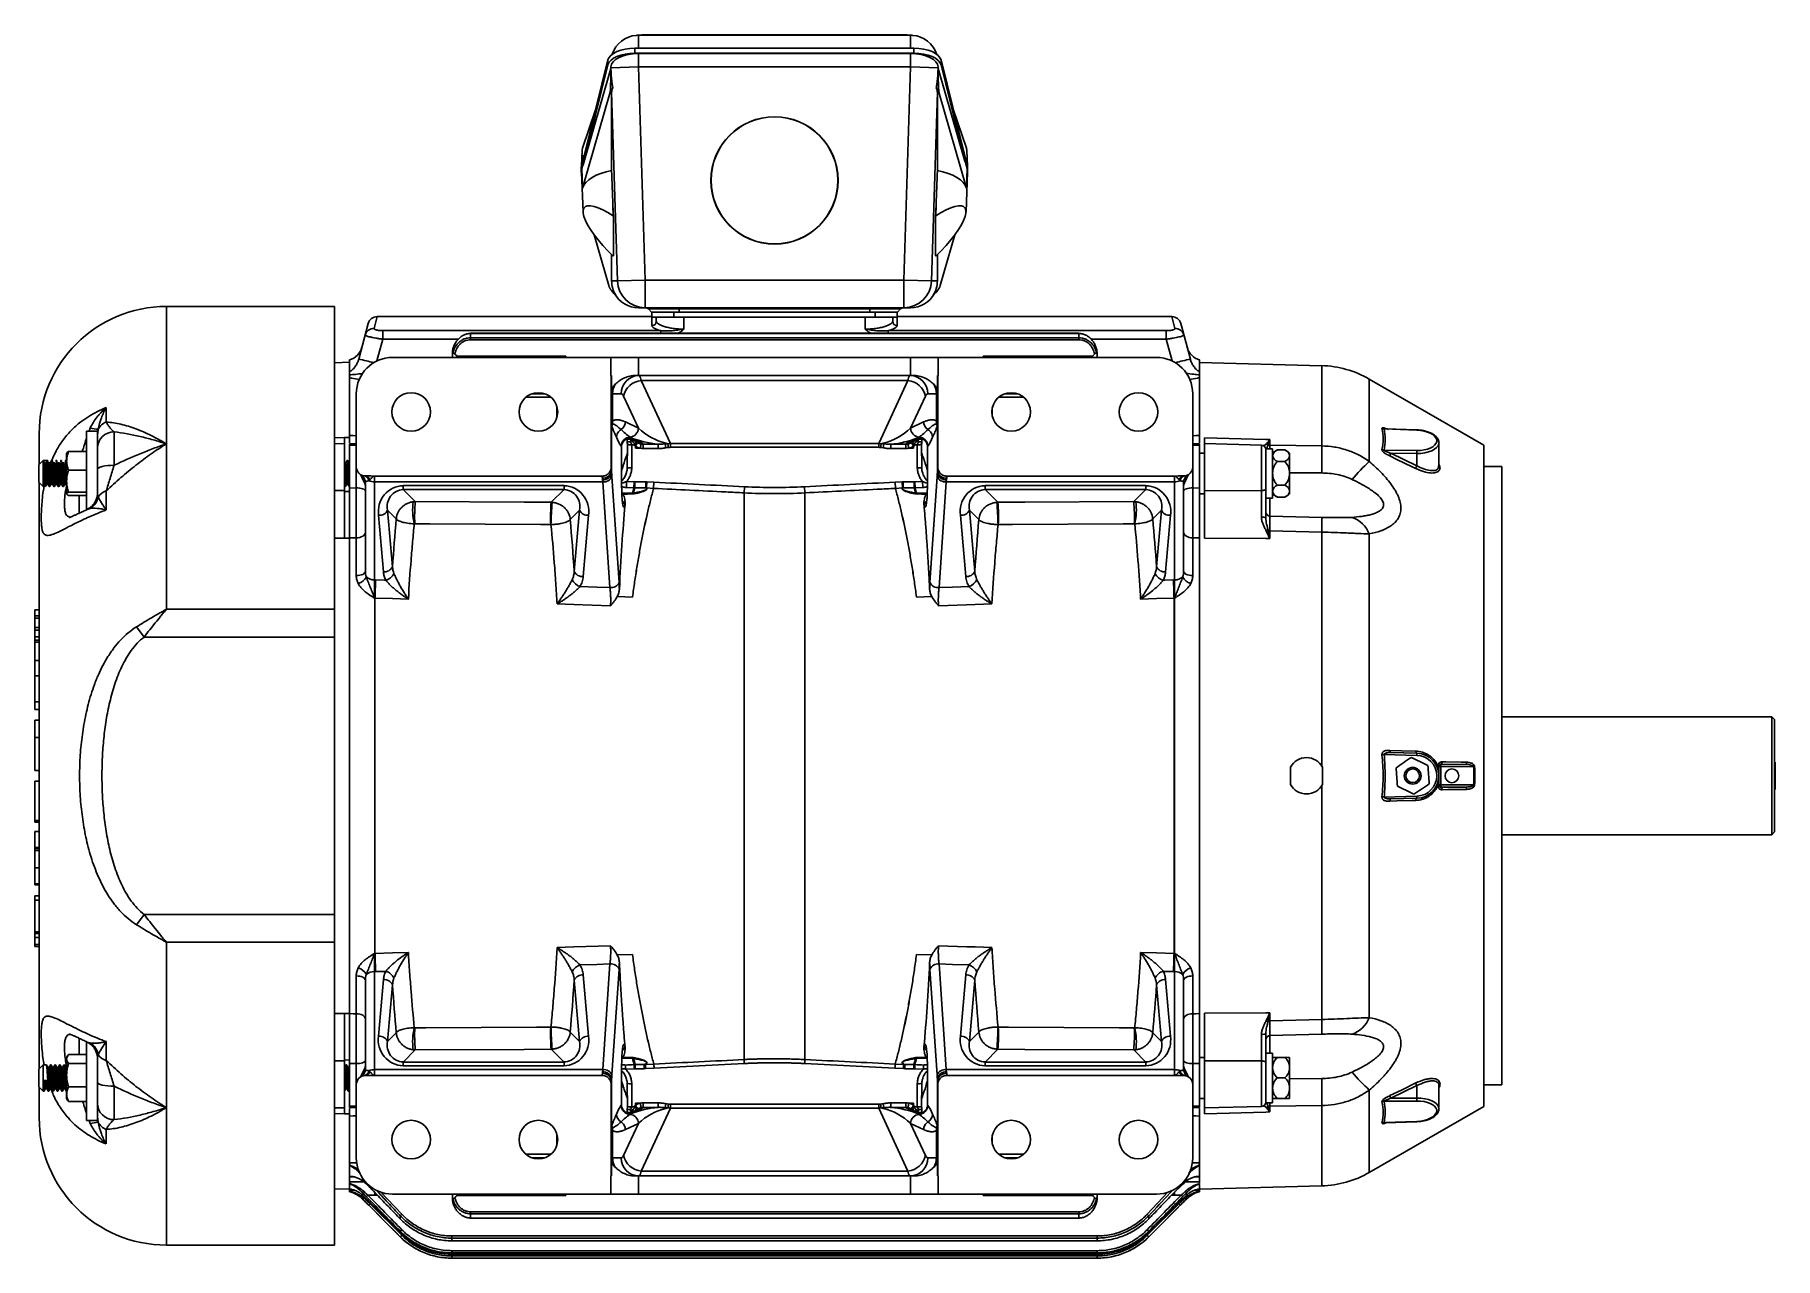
# Paper-space layout '_Bottom' of a CAD drawing. Header units: inches. Extents: x -10.2 to 13.8, y -6.6 to 10.2.
import ezdxf

# ---------------------------------------------------------------- set-up
doc = ezdxf.new("R2010")
doc.units = ezdxf.units.IN
doc.header["$MEASUREMENT"] = 0

psp = doc.layouts.new('_Bottom')

# ---------------------------------------------------------------- linework, layer by layer
at = {"color": 7, "linetype": 'Continuous', "lineweight": 25}
for p, q in [((-1.826, 10.182), (-1.899, 10.176)), ((-1.797, 10.183), (-1.87, 10.177)), ((-1.87, 10.177), (-1.87, 9.994)), ((-1.87, 10.177), (1.87, 10.177)), ((-1.797, 10.183), (-1.826, 10.182)), ((-1.802, 10.182), (-1.826, 10.182)), ((1.797, 10.183), (-1.797, 10.183)), ((1.797, 10.183), (1.87, 10.177)), ((1.797, 10.183), (1.826, 10.182)), ((1.826, 10.182), (1.797, 10.182)), ((1.899, 10.176), (1.826, 10.182)), ((1.87, 10.177), (1.87, 9.994)), ((-2.631, 8.467), (-2.291, 9.837)), ((-2.291, 9.837), (-2.291, 9.769)), ((-1.919, 9.999), (-1.919, 9.931)), ((-1.919, 9.999), (1.917, 9.999)), ((-1.919, 9.931), (1.917, 9.931)), ((-1.87, 9.926), (-1.87, 9.742)), ((1.87, 9.926), (-1.87, 9.926)), ((1.87, 9.926), (1.87, 9.742)), ((1.917, 9.999), (1.917, 9.931)), ((2.289, 9.837), (2.289, 9.769)), ((2.289, 9.837), (2.616, 8.522)), ((-2.632, 8.396), (-2.291, 9.769)), ((-2.632, 8.396), (-2.251, 9.72)), ((-2.25, 9.722), (-2.25, 9.731)), ((-2.249, 9.731), (-2.25, 9.731)), ((-1.87, 9.742), (-2.249, 9.731)), ((-2.247, 9.663), (-2.249, 9.731)), ((-1.87, 9.742), (-1.78, 6.812)), ((-1.87, 9.742), (1.87, 9.742)), ((1.87, 9.742), (1.78, 6.812)), ((1.87, 9.742), (2.249, 9.731)), ((2.247, 9.663), (2.249, 9.731)), ((2.249, 9.731), (2.25, 9.731)), ((2.25, 9.731), (2.25, 9.722)), ((2.617, 8.447), (2.251, 9.72)), ((2.289, 9.769), (2.617, 8.447)), ((-2.258, 9.396), (-2.638, 8.075)), ((-2.16, 6.801), (-2.239, 9.395)), ((-2.239, 8.318), (-2.239, 9.395)), ((2.16, 6.801), (2.239, 9.395)), ((2.239, 9.395), (2.239, 8.318)), ((2.258, 9.396), (2.638, 8.075)), ((-2.461, 9.153), (-2.638, 8.624)), ((2.453, 9.176), (2.638, 8.624)), ((-2.638, 8.624), (-2.643, 8.597)), ((-2.629, 8.47), (-2.655, 8.366)), ((-2.645, 8.597), (-2.654, 8.375)), ((-2.649, 8.399), (-2.653, 8.375)), ((-2.629, 8.47), (-2.649, 8.399)), ((-2.63, 8.41), (-2.649, 8.346)), ((-2.63, 8.41), (-2.632, 8.396)), ((2.655, 8.357), (2.613, 8.527)), ((2.613, 8.527), (2.649, 8.399)), ((2.616, 8.461), (2.617, 8.447)), ((2.616, 8.461), (2.649, 8.346)), ((2.654, 8.375), (2.645, 8.597)), ((-2.657, 8.364), (-2.654, 8.375)), ((-2.657, 8.364), (-2.657, 8.296)), ((-2.657, 8.296), (-2.654, 8.306)), ((-2.654, 8.285), (-2.657, 8.296)), ((-2.655, 8.29), (-2.633, 7.748)), ((-2.654, 8.375), (-2.654, 8.368)), ((-2.638, 8.075), (-2.649, 8.346)), ((2.633, 7.748), (2.655, 8.295)), ((2.638, 8.075), (2.649, 8.346)), ((2.655, 8.365), (2.655, 8.364)), ((2.655, 8.364), (2.655, 8.357)), ((2.655, 8.357), (2.655, 8.296)), ((2.655, 8.297), (2.655, 8.296)), ((2.655, 8.296), (2.655, 8.295)), ((-2.214, 7.684), (-2.221, 7.845)), ((-2.221, 7.845), (-2.219, 7.693)), ((-2.214, 7.684), (-2.219, 7.693)), ((-2.214, 7.684), (-2.214, 7.144)), ((2.221, 7.845), (2.214, 7.684)), ((2.214, 7.684), (2.219, 7.693)), ((2.214, 7.144), (2.214, 7.684)), ((2.221, 7.845), (2.219, 7.693)), ((-2.478, 7.433), (-2.278, 6.736)), ((2.478, 7.433), (2.278, 6.736)), ((-2.239, 6.801), (-2.239, 7.161)), ((-2.214, 7.144), (-2.219, 7.141)), ((2.214, 7.144), (2.219, 7.141)), ((2.239, 7.161), (2.239, 6.801)), ((-2.239, 6.801), (-2.16, 6.801)), ((-1.78, 6.812), (-2.16, 6.801)), ((-1.78, 6.812), (-1.78, 6.432)), ((-1.78, 6.812), (1.78, 6.812)), ((1.78, 6.812), (1.78, 6.432)), ((1.78, 6.812), (2.16, 6.801)), ((2.239, 6.801), (2.16, 6.801)), ((-6.048, 6.45), (-8.36, 6.45)), ((-8.36, 6.45), (-8.36, 2.288)), ((-6.048, -6.45), (-6.048, 6.45)), ((-1.688, 6.31), (-5.464, 6.31)), ((-1.868, 6.432), (1.868, 6.432)), ((1.732, 6.415), (-1.732, 6.415)), ((-1.732, 6.415), (-1.69, 6.372)), ((1.69, 6.372), (-1.69, 6.372)), ((-1.688, 6.372), (-1.688, 6.302)), ((-1.688, 6.302), (1.688, 6.302)), ((-1.685, 6.187), (-1.685, 6.302)), ((-1.625, 6.246), (-1.625, 6.302)), ((-1.385, 6.372), (-1.385, 6.302)), ((-1.31, 6.432), (-1.31, 6.372)), ((-1.245, 6.302), (-1.245, 6.138)), ((1.245, 6.138), (1.245, 6.302)), ((1.31, 6.432), (1.31, 6.372)), ((1.385, 6.372), (1.385, 6.302)), ((1.625, 6.302), (1.625, 6.246)), ((1.685, 6.302), (1.685, 6.187)), ((1.688, 6.372), (1.688, 6.302)), ((5.464, 6.31), (1.688, 6.31)), ((1.732, 6.415), (1.69, 6.372)), ((-5.717, 5.725), (-5.585, 6.217)), ((-5.386, 6), (-5.386, 6.118)), ((-5.386, 6.118), (-1.562, 6.118)), ((4.186, 6.081), (-4.18, 6.081)), ((-4.179, 6.078), (-4.179, 5.992)), ((4.185, 6.078), (-4.179, 6.078)), ((-4.179, 6.02), (4.185, 6.02)), ((4.185, 5.992), (-4.179, 5.992)), ((1.562, 6.118), (5.386, 6.118)), ((4.185, 5.992), (4.185, 6.078)), ((5.386, 6.118), (5.386, 6)), ((5.585, 6.217), (5.717, 5.725)), ((-5.25, 5.75), (5.25, 5.75)), ((-4.429, 5.797), (-4.429, 5.799)), ((-4.429, 5.75), (-4.429, 5.79)), ((-4.367, 5.768), (-2.867, 5.768)), ((-2.25, 5.75), (-2.25, 5.5)), ((-1.87, 5.5), (-1.87, 5.75)), ((1.87, 5.5), (1.87, 5.75)), ((2.25, 5.5), (2.25, 5.75)), ((2.867, 5.768), (4.373, 5.768)), ((4.435, 5.799), (4.435, 5.797)), ((4.435, 5.79), (4.435, 5.75)), ((-5.844, 5.683), (-6.048, 5.677)), ((7.523, 5.636), (5.844, 5.68)), ((-5.844, 5.472), (-5.844, 4.676)), ((-2.25, 5.5), (-2.243, 5.5)), ((-2.245, 4.244), (-2.245, 5.5)), ((-2.243, 5.25), (-2.243, 5.5)), ((-1.924, 5.5), (1.924, 5.5)), ((1.833, 5.433), (-1.833, 5.433)), ((-1.833, 5.433), (-1.432, 4.568)), ((1.432, 4.568), (1.833, 5.433)), ((2.243, 5.5), (2.25, 5.5)), ((2.243, 5.5), (2.243, 5.25)), ((2.245, 5.5), (2.245, 4.244)), ((5.844, 4.676), (5.844, 5.472)), ((9.75, 4.544), (8.177, 5.452)), ((-9.188, 5.06), (-9.188, 4.861)), ((-5.75, 4.245), (-5.75, 5.25)), ((-2.108, 5.25), (-2.243, 5.25)), ((-2.243, 4.839), (-2.243, 5.25)), ((-2.226, 5.25), (-2.226, 4.874)), ((-1.871, 4.777), (-2.075, 5.217)), ((2.075, 5.217), (1.871, 4.777)), ((2.243, 5.25), (2.108, 5.25)), ((2.226, 4.874), (2.226, 5.25)), ((2.243, 5.25), (2.243, 4.839)), ((5.75, 5.25), (5.75, 4.245)), ((-2.242, 4.194), (-2.242, 4.824)), ((-2.239, 4.814), (-2.239, 4.16)), ((-2.05, 4.862), (-1.871, 4.777)), ((1.871, 4.777), (2.05, 4.862)), ((2.239, 4.16), (2.239, 4.814)), ((2.242, 4.824), (2.242, 4.194)), ((-10.11, 4.279), (-10.11, 4.7)), ((-9.31, 4.738), (-9.459, 4.738)), ((-9.459, 4.738), (-9.459, 3.661)), ((-9.31, 4.738), (-9.31, 3.865)), ((-9.079, 4.726), (-9.079, 4.267)), ((-6.048, 4.643), (-5.914, 4.647)), ((-5.914, 4.566), (-6.048, 4.562)), ((-5.844, 4.65), (-5.914, 4.647)), ((-5.844, 4.647), (-5.914, 4.647)), ((-5.914, 4.566), (-5.914, 3.919)), ((-5.844, 4.56), (-5.75, 4.56)), ((-2.023, 4.554), (-2.025, 4.231)), ((-2.023, 4.637), (-2.024, 4.619)), ((-2.024, 4.627), (-2.024, 4.587)), ((-2.024, 4.587), (-2.024, 4.587)), ((-2.007, 4.644), (-1.865, 4.577)), ((-1.977, 4.628), (-1.978, 4.588)), ((-1.965, 4.638), (-1.812, 4.566)), ((-1.961, 4.55), (-1.963, 4.232)), ((-1.938, 4.55), (-1.961, 4.55)), ((-1.807, 4.557), (-1.599, 4.557)), ((-1.807, 4.496), (-1.807, 4.557)), ((-1.599, 4.496), (-1.599, 4.557)), ((-1.502, 4.562), (-1.493, 4.507)), ((-1.466, 4.564), (-1.458, 4.512)), ((-1.432, 4.568), (1.432, 4.568)), ((-1.432, 4.514), (-1.432, 4.568)), ((1.432, 4.514), (1.432, 4.568)), ((1.458, 4.512), (1.466, 4.564)), ((1.493, 4.507), (1.502, 4.562)), ((1.599, 4.557), (1.807, 4.557)), ((1.599, 4.496), (1.599, 4.557)), ((1.807, 4.496), (1.807, 4.557)), ((1.812, 4.566), (1.965, 4.638)), ((1.865, 4.577), (2.007, 4.644)), ((1.961, 4.55), (1.938, 4.55)), ((1.963, 4.232), (1.961, 4.55)), ((1.978, 4.588), (1.977, 4.628)), ((2.024, 4.619), (2.023, 4.637)), ((2.025, 4.231), (2.023, 4.554)), ((2.024, 4.587), (2.024, 4.627)), ((5.75, 4.56), (5.844, 4.56)), ((5.914, 4.646), (5.914, 3.918)), ((6.696, 4.545), (5.914, 4.566)), ((6.812, 4.621), (6.812, 4.542)), ((8.832, 4.75), (8.381, 4.766)), ((8.832, 4.754), (8.395, 4.769)), ((9.134, 4.259), (9.134, 4.578)), ((-10.055, 4.334), (-10.115, 4.274)), ((-9.994, 4.334), (-10.055, 4.334)), ((-10.055, 4.334), (-10.055, 3.974)), ((-10.055, 4.331), (-10, 4.331)), ((-10.035, 4.298), (-10.055, 4.331)), ((-10, 4.331), (-10.02, 4.298)), ((-9.943, 4.324), (-9.941, 4.333)), ((-9.932, 4.334), (-9.94, 4.334)), ((-9.869, 4.334), (-9.877, 4.334)), ((-9.807, 4.334), (-9.815, 4.334)), ((-9.744, 4.334), (-9.752, 4.334)), ((-9.732, 3.876), (-9.732, 4.435)), ((-9.707, 4.456), (-9.459, 4.456)), ((-5.868, 4.334), (-5.876, 4.334)), ((-5.844, 4.541), (-5.844, 3.954)), ((-2.103, 4.033), (-2.104, 4.525)), ((-2.104, 4.525), (-2.103, 4.524)), ((-1.913, 4.5), (-1.913, 4.529)), ((-1.847, 4.5), (-1.913, 4.5)), ((-1.599, 4.496), (-1.807, 4.496)), ((1.432, 4.514), (-1.432, 4.514)), ((1.807, 4.496), (1.599, 4.496)), ((1.913, 4.5), (1.847, 4.5)), ((1.913, 4.529), (1.913, 4.5)), ((2.104, 4.525), (2.103, 4.033)), ((2.104, 4.525), (2.103, 4.524)), ((5.844, 4.541), (5.844, 3.954)), ((5.914, 4.435), (5.844, 4.435)), ((6.848, 4.494), (6.754, 4.494)), ((6.754, 4.494), (6.754, 3.938)), ((6.812, 4.542), (7.523, 4.533)), ((6.848, 4.494), (6.848, 3.814)), ((7.017, 4.479), (6.913, 4.479)), ((7.017, 4.319), (6.913, 4.319)), ((7.082, 3.873), (7.082, 4.435)), ((8.381, 4.474), (8.832, 4.47)), ((8.475, 4.432), (8.832, 4.259)), ((8.832, 4.429), (8.475, 4.432)), ((8.832, 4.259), (8.832, 4.429)), ((9.75, -4.544), (9.75, 4.544)), ((-10.115, 4.034), (-10.115, 4.274)), ((-10.02, 4.298), (-10.035, 4.298)), ((-9.96, 4.3), (-9.976, 4.3)), ((-9.898, 4.3), (-9.913, 4.3)), ((-9.835, 4.3), (-9.851, 4.3)), ((-9.773, 4.3), (-9.788, 4.3)), ((-9.707, 4.2), (-9.459, 4.2)), ((-5.895, 4.3), (-5.911, 4.3)), ((-5.753, 3.956), (-5.753, 4.276)), ((-5.55, 4.12), (-5.625, 4.12)), ((-5.5, 4.118), (-5.5, 2.442)), ((-2.37, 4.118), (-5.5, 4.118)), ((-2.235, 4.111), (-2.137, 2.657)), ((2.137, 2.657), (2.235, 4.111)), ((5.5, 4.118), (2.37, 4.118)), ((5.5, 2.442), (5.5, 4.118)), ((5.625, 4.12), (5.55, 4.12)), ((5.753, 4.276), (5.753, 3.956)), ((10, 4.249), (9.75, 4.249)), ((10, -4.249), (10, 4.249)), ((-10.115, 4.034), (-10.055, 3.974)), ((-10.11, -4.029), (-10.11, 4.029)), ((-10.055, 3.974), (-10.026, 3.974)), ((-10.006, 4.008), (-9.991, 4.008)), ((-9.971, 3.974), (-9.963, 3.974)), ((-9.943, 4.008), (-9.928, 4.008)), ((-9.908, 3.974), (-9.901, 3.974)), ((-9.881, 4.008), (-9.866, 4.008)), ((-9.846, 3.974), (-9.838, 3.974)), ((-9.818, 4.008), (-9.803, 4.008)), ((-9.783, 3.974), (-9.776, 3.974)), ((-9.756, 4.008), (-9.741, 4.008)), ((-9.742, 4.009), (-9.732, 3.992)), ((-9.707, 3.899), (-9.459, 3.899)), ((-9.707, 3.853), (-9.459, 3.853)), ((-9.188, 3.914), (-9.188, 3.653)), ((-6.048, 3.919), (-5.914, 3.919)), ((-5.844, 3.906), (-5.914, 3.908)), ((-5.907, 3.974), (-5.899, 3.974)), ((-5.88, 4.008), (-5.865, 4.008)), ((-5.845, 3.974), (-5.844, 3.974)), ((-5.844, 3.954), (-5.753, 3.956)), ((-5.625, 2.811), (-5.625, 4.028)), ((-2.36, 4.039), (-5.5, 4.039)), ((-5.106, 3.987), (-2.894, 3.987)), ((-5.106, 3.934), (-5.106, 3.987)), ((-2.894, 3.934), (-5.106, 3.934)), ((-5.106, 3.934), (-4.939, 3.767)), ((-3.07, 3.758), (-2.894, 3.934)), ((-2.894, 3.934), (-2.894, 3.987)), ((-2.262, 2.586), (-2.36, 4.039)), ((-2.103, 4.033), (-2.102, 4.033)), ((-2.037, 3.963), (-2.034, 4.045)), ((-1.932, 3.958), (-2.037, 3.963)), ((-2.034, 4.045), (-1.929, 4.041)), ((-1.932, 3.958), (-1.929, 4.041)), ((-1.919, 4.041), (-1.768, 4.041)), ((-1.919, 3.958), (-1.919, 4.041)), ((-1.768, 3.958), (-1.919, 3.958)), ((-1.768, 3.958), (-1.768, 4.041)), ((-1.76, 3.955), (-1.755, 4.04)), ((-1.662, 3.95), (-1.76, 3.955)), ((-1.755, 4.04), (-1.658, 4.035)), ((-1.662, 3.95), (-1.658, 4.035)), ((-1.662, 3.95), (-1.658, 4.035)), ((-1.662, 3.95), (-1.662, 3.95)), ((-0.419, 3.888), (-0.414, 3.972)), ((-0.419, -3.9), (-0.419, 3.888)), ((0.414, 3.972), (0.419, 3.888)), ((0.419, -3.9), (0.419, 3.888)), ((1.658, 4.035), (1.755, 4.04)), ((1.658, 4.035), (1.662, 3.95)), ((1.658, 4.035), (1.662, 3.95)), ((1.76, 3.955), (1.662, 3.95)), ((1.662, 3.95), (1.662, 3.95)), ((1.755, 4.04), (1.76, 3.955)), ((1.768, 4.041), (1.919, 4.041)), ((1.768, 3.958), (1.768, 4.041)), ((1.919, 3.958), (1.768, 3.958)), ((1.919, 3.958), (1.919, 4.041)), ((1.929, 4.041), (2.034, 4.045)), ((1.929, 4.041), (1.932, 3.958)), ((2.037, 3.963), (1.932, 3.958)), ((2.034, 4.045), (2.037, 3.963)), ((2.102, 4.012), (2.101, 3.965)), ((2.101, 3.965), (2.102, 3.965)), ((2.36, 4.039), (2.262, 2.586)), ((5.5, 4.039), (2.36, 4.039)), ((2.894, 3.987), (5.106, 3.987)), ((2.894, 3.987), (2.894, 3.934)), ((5.106, 3.934), (2.894, 3.934)), ((2.894, 3.934), (3.07, 3.758)), ((4.939, 3.767), (5.106, 3.934)), ((5.106, 3.987), (5.106, 3.934)), ((5.625, 4.028), (5.625, 2.811)), ((5.753, 3.956), (5.844, 3.954)), ((5.858, 3.873), (5.844, 3.873)), ((5.858, 3.873), (5.914, 3.873)), ((5.914, 3.918), (6.696, 3.92)), ((7.017, 3.995), (6.913, 3.995)), ((7.017, 3.83), (6.913, 3.83)), ((-9.45, 3.659), (-9.466, 3.652)), ((-5.2, 3.532), (-5.319, 3.651)), ((-5.319, 3.651), (-5.252, 2.873)), ((-2.681, 3.651), (-2.809, 3.523)), ((-2.753, 2.809), (-2.681, 3.651)), ((-2.055, 3.726), (-2.056, 3.721)), ((2.056, 3.721), (2.055, 3.726)), ((2.095, 3.806), (2.095, 3.8)), ((2.809, 3.523), (2.681, 3.651)), ((2.681, 3.651), (2.753, 2.809)), ((5.319, 3.651), (5.2, 3.532)), ((5.252, 2.873), (5.319, 3.651)), ((6.754, 3.814), (6.848, 3.814)), ((-5.376, 2.801), (-5.443, 3.58)), ((-2.557, 3.58), (-2.629, 2.737)), ((2.629, 2.737), (2.557, 3.58)), ((5.443, 3.58), (5.376, 2.801)), ((6.812, 3.57), (7.523, 3.551)), ((6.812, 3.368), (6.812, 3.259)), ((7.523, 3.349), (6.812, 3.368)), ((-5.914, 3.267), (-6.048, 3.267)), ((-5.914, 3.267), (-5.844, 3.267)), ((-5.844, 3.268), (-5.844, -3.268)), ((-5.75, 2.751), (-5.75, 3.271)), ((5.75, 3.271), (5.75, 2.751)), ((5.844, -3.268), (5.844, 3.268)), ((8.177, 3.325), (8.177, -3.325)), ((-5.5, 2.692), (-5.497, 2.692)), ((-5.497, -2.692), (-5.497, 2.692)), ((5.497, 2.692), (5.5, 2.692)), ((5.497, -2.692), (5.497, 2.692)), ((-5.497, 2.442), (-5.5, 2.442)), ((-5.493, -2.442), (-5.493, 2.442)), ((-1.952, 2.456), (-2.163, 2.463)), ((-1.952, 2.458), (-1.952, 2.456)), ((1.952, 2.456), (2.163, 2.463)), ((5.493, -2.442), (5.493, 2.442)), ((5.5, 2.442), (5.497, 2.442)), ((-10.11, 2.281), (-10.17, 2.281)), ((-10.17, 2.281), (-10.17, 0.912)), ((-10.17, 2.196), (-10.11, 2.196)), ((-10.17, 2.166), (-10.11, 2.166)), ((-8.36, 2.288), (-6.048, 2.288)), ((-10.17, 2.036), (-10.11, 2.036)), ((-10.17, 1.999), (-10.11, 1.999)), ((-8.772, 2.047), (-8.666, 1.907)), ((-10.17, 1.909), (-10.11, 1.909)), ((-10.17, 1.862), (-10.11, 1.862)), ((-10.17, 1.834), (-10.11, 1.834)), ((-6.048, 1.907), (-8.666, 1.907)), ((-10.17, 1.583), (-10.11, 1.583)), ((-10.17, 1.373), (-10.11, 1.373)), ((-10.17, 1.015), (-10.11, 1.015)), ((-10.17, 0.912), (-10.11, 0.912)), ((-10.11, 0.762), (-10.17, 0.762)), ((-10.17, 0.762), (-10.17, 0.073)), ((13.71, 0.812), (10, 0.812)), ((13.75, 0.772), (13.71, 0.812)), ((13.71, -0.812), (13.71, 0.812)), ((13.75, 0.772), (13.75, -0.772)), ((-10.17, 0.528), (-10.11, 0.528)), ((8.832, 0.28), (8.381, 0.292)), ((8.475, 0.319), (8.832, 0.31)), ((-10.17, 0.073), (-10.11, 0.073)), ((7.094, -0.119), (7.094, 0.119)), ((7.534, 0.119), (7.534, -0.119)), ((9.134, 0.126), (9.163, 0.126)), ((9.163, 0.126), (9.163, -0.126)), ((9.612, 0.125), (9.163, 0.126)), ((9.164, 0.161), (9.164, 0.156)), ((9.501, 0.156), (9.164, 0.161)), ((9.164, 0.156), (9.501, 0.156)), ((9.612, 0.125), (9.626, 0.126)), ((13.75, 0.188), (13.758, 0.188)), ((13.758, 0.188), (13.758, -0.188)), ((-10.17, -0.073), (-10.17, -0.637)), ((-10.17, -0.073), (-10.11, -0.073)), ((9.134, -0.126), (9.163, -0.126)), ((9.163, -0.126), (9.612, -0.125)), ((9.164, -0.156), (9.164, -0.161)), ((9.164, -0.161), (9.501, -0.156)), ((9.501, -0.156), (9.164, -0.156)), ((9.626, -0.126), (9.612, -0.125)), ((13.75, -0.188), (13.758, -0.188)), ((8.381, -0.292), (8.832, -0.28)), ((8.832, -0.31), (8.475, -0.319)), ((-10.17, -0.615), (-10.11, -0.615)), ((-10.17, -0.618), (-10.11, -0.618)), ((-10.17, -0.634), (-10.11, -0.634)), ((-10.17, -0.637), (-10.11, -0.637)), ((-10.17, -0.764), (-10.17, -1.5)), ((-10.17, -0.764), (-10.11, -0.764)), ((10, -0.812), (13.71, -0.812)), ((13.71, -0.812), (13.75, -0.772)), ((-10.17, -0.984), (-10.11, -0.984)), ((-10.17, -0.999), (-10.11, -0.999)), ((-10.17, -1.028), (-10.11, -1.028)), ((-10.17, -1.265), (-10.11, -1.265)), ((-10.17, -1.484), (-10.11, -1.484)), ((-10.17, -1.5), (-10.11, -1.5)), ((-10.11, -1.648), (-10.17, -1.648)), ((-10.17, -1.648), (-10.17, -2.346)), ((-10.17, -1.712), (-10.11, -1.712)), ((-8.772, -2.047), (-8.666, -1.907)), ((-8.666, -1.907), (-6.048, -1.907)), ((-10.17, -2.143), (-10.11, -2.143)), ((-10.17, -2.17), (-10.11, -2.17)), ((-10.17, -2.222), (-10.11, -2.222)), ((-10.17, -2.319), (-10.11, -2.319)), ((-10.17, -2.346), (-10.11, -2.346)), ((-8.36, -2.288), (-8.36, -6.45)), ((-6.048, -2.288), (-8.36, -2.288)), ((-5.5, -2.442), (-5.5, -4.118)), ((-5.5, -2.442), (-5.497, -2.442)), ((-2.36, -4.039), (-2.262, -2.586)), ((-1.952, -2.456), (-2.163, -2.463)), ((1.952, -2.456), (2.163, -2.463)), ((2.262, -2.586), (2.36, -4.039)), ((5.497, -2.442), (5.5, -2.442)), ((5.5, -4.118), (5.5, -2.442)), ((-5.75, -3.271), (-5.75, -2.751)), ((-5.625, -4.028), (-5.625, -2.811)), ((-5.497, -2.692), (-5.5, -2.692)), ((-5.443, -3.58), (-5.376, -2.801)), ((-2.681, -3.651), (-2.753, -2.809)), ((-2.629, -2.737), (-2.557, -3.58)), ((-2.137, -2.657), (-2.235, -4.111)), ((2.235, -4.111), (2.137, -2.657)), ((2.557, -3.58), (2.629, -2.737)), ((2.753, -2.809), (2.681, -3.651)), ((5.376, -2.801), (5.443, -3.58)), ((5.5, -2.692), (5.497, -2.692)), ((5.625, -2.811), (5.625, -4.028)), ((5.75, -2.751), (5.75, -3.271)), ((-5.252, -2.873), (-5.319, -3.651)), ((5.319, -3.651), (5.252, -2.873)), ((-6.048, -3.267), (-5.914, -3.267)), ((-5.844, -3.267), (-5.914, -3.267)), ((6.812, -3.259), (6.812, -3.368)), ((6.812, -3.368), (7.523, -3.349)), ((-5.319, -3.651), (-5.2, -3.532)), ((-2.809, -3.523), (-2.681, -3.651)), ((2.681, -3.651), (2.809, -3.523)), ((5.2, -3.532), (5.319, -3.651)), ((7.523, -3.551), (6.812, -3.57)), ((-9.465, -3.652), (-9.45, -3.659)), ((-9.459, -3.658), (-9.459, -4.738)), ((-9.188, -3.653), (-9.188, -3.914)), ((-4.939, -3.767), (-5.106, -3.934)), ((-2.894, -3.934), (-3.07, -3.758)), ((-2.056, -3.721), (-2.055, -3.726)), ((2.055, -3.726), (2.056, -3.721)), ((3.07, -3.758), (2.894, -3.934)), ((5.106, -3.934), (4.939, -3.767)), ((6.848, -3.814), (6.754, -3.814)), ((6.848, -3.814), (6.848, -4.494)), ((-10.055, -3.974), (-10.115, -4.034)), ((-10.115, -4.274), (-10.115, -4.034)), ((-10.01, -3.974), (-10.055, -3.974)), ((-10.055, -3.974), (-10.055, -4.334)), ((-10.01, -3.976), (-10.009, -3.974)), ((-9.975, -4.008), (-9.99, -4.008)), ((-9.947, -3.974), (-9.955, -3.974)), ((-9.947, -3.976), (-9.947, -3.974)), ((-9.912, -4.008), (-9.927, -4.008)), ((-9.885, -3.974), (-9.893, -3.974)), ((-9.885, -3.976), (-9.884, -3.974)), ((-9.85, -4.008), (-9.865, -4.008)), ((-9.822, -3.974), (-9.83, -3.974)), ((-9.822, -3.976), (-9.822, -3.974)), ((-9.787, -4.008), (-9.802, -4.008)), ((-9.76, -3.974), (-9.768, -3.974)), ((-9.76, -3.976), (-9.759, -3.974)), ((-9.732, -4.008), (-9.74, -4.008)), ((-9.719, -3.851), (-9.732, -3.873)), ((-9.732, -4.436), (-9.732, -3.873)), ((-9.707, -3.833), (-9.459, -3.833)), ((-9.707, -3.954), (-9.459, -3.954)), ((-9.31, -3.865), (-9.31, -4.738)), ((-5.914, -3.919), (-6.048, -3.919)), ((-5.914, -3.908), (-5.844, -3.906)), ((-5.914, -3.919), (-5.914, -4.647)), ((-5.884, -3.974), (-5.892, -3.974)), ((-5.849, -4.008), (-5.864, -4.008)), ((-5.844, -4), (-5.85, -4.009)), ((-5.753, -3.956), (-5.844, -3.954)), ((-5.844, -3.954), (-5.844, -4.541)), ((-5.753, -4.276), (-5.753, -3.956)), ((-5.5, -4.039), (-2.36, -4.039)), ((-5.106, -3.934), (-2.894, -3.934)), ((-5.106, -3.934), (-5.106, -3.987)), ((-2.894, -3.987), (-5.106, -3.987)), ((-2.894, -3.934), (-2.894, -3.987)), ((-2.104, -4.525), (-2.103, -4.033)), ((-2.102, -4.033), (-2.103, -4.033)), ((-1.927, -4.026), (-2.047, -4.031)), ((-1.916, -4.026), (-1.927, -4.026)), ((-1.916, -3.97), (-1.791, -3.97)), ((-1.791, -4.026), (-1.916, -4.026)), ((-1.772, -4.023), (-1.791, -4.026)), ((-1.775, -3.968), (-1.659, -3.962)), ((-1.656, -4.017), (-1.772, -4.023)), ((-0.416, -3.955), (-1.656, -4.017)), ((1.656, -4.017), (0.416, -3.955)), ((1.772, -4.023), (1.656, -4.017)), ((1.659, -3.962), (1.775, -3.968)), ((1.791, -4.026), (1.772, -4.023)), ((1.791, -3.97), (1.916, -3.97)), ((1.916, -4.026), (1.791, -4.026)), ((1.927, -4.026), (1.916, -4.026)), ((2.047, -4.031), (1.927, -4.026)), ((2.103, -4.033), (2.102, -4.033)), ((2.103, -4.033), (2.104, -4.525)), ((2.36, -4.039), (5.5, -4.039)), ((2.894, -3.987), (2.894, -3.934)), ((2.894, -3.934), (5.106, -3.934)), ((5.106, -3.987), (2.894, -3.987)), ((5.106, -3.987), (5.106, -3.934)), ((5.844, -3.954), (5.753, -3.956)), ((5.753, -3.956), (5.753, -4.276)), ((5.844, -3.873), (5.858, -3.873)), ((5.844, -3.954), (5.844, -4.541)), ((5.914, -3.873), (5.858, -3.873)), ((5.914, -3.918), (5.914, -4.566)), ((6.754, -3.938), (6.754, -4.494)), ((7.017, -3.872), (6.913, -3.872)), ((7.082, -4.435), (7.082, -3.873)), ((-10.115, -4.274), (-10.055, -4.334)), ((-10.11, -4.7), (-10.11, -4.279)), ((-10.055, -4.186), (-10, -4.186)), ((-10.022, -4.3), (-10.007, -4.3)), ((-9.959, -4.3), (-9.944, -4.3)), ((-9.897, -4.3), (-9.882, -4.3)), ((-9.834, -4.3), (-9.819, -4.3)), ((-9.772, -4.3), (-9.757, -4.3)), ((-9.707, -4.275), (-9.459, -4.275)), ((-9.079, -4.267), (-9.079, -4.726)), ((-5.896, -4.3), (-5.881, -4.3)), ((-5.75, -5.25), (-5.75, -4.245)), ((-5.55, -4.12), (-5.625, -4.12)), ((-5.5, -4.118), (-2.37, -4.118)), ((-2.245, -5.5), (-2.245, -4.244)), ((-2.242, -4.824), (-2.242, -4.194)), ((-2.239, -4.16), (-2.239, -4.814)), ((-2.025, -4.231), (-2.023, -4.554)), ((-1.963, -4.232), (-1.961, -4.55)), ((1.961, -4.55), (1.963, -4.232)), ((2.023, -4.554), (2.025, -4.231)), ((2.239, -4.814), (2.239, -4.16)), ((2.242, -4.194), (2.242, -4.824)), ((2.245, -4.244), (2.245, -5.5)), ((2.37, -4.118), (5.5, -4.118)), ((5.55, -4.12), (5.625, -4.12)), ((5.75, -4.245), (5.75, -5.25)), ((7.017, -4.151), (6.913, -4.151)), ((8.832, -4.259), (8.475, -4.432)), ((8.832, -4.259), (8.832, -4.429)), ((9.134, -4.578), (9.134, -4.259)), ((9.75, -4.249), (10, -4.249)), ((-10.055, -4.334), (-10.041, -4.334)), ((-9.986, -4.334), (-9.979, -4.334)), ((-9.924, -4.334), (-9.916, -4.334)), ((-9.861, -4.334), (-9.854, -4.334)), ((-9.799, -4.334), (-9.791, -4.334)), ((-9.736, -4.334), (-9.732, -4.334)), ((-9.732, -4.436), (-9.719, -4.458)), ((-9.707, -4.476), (-9.718, -4.457)), ((-9.707, -4.476), (-9.459, -4.476)), ((-5.86, -4.334), (-5.853, -4.334)), ((-5.852, -4.333), (-5.844, -4.32)), ((-2.103, -4.524), (-2.104, -4.525)), ((-1.913, -4.5), (-1.847, -4.5)), ((-1.913, -4.529), (-1.913, -4.5)), ((-1.807, -4.557), (-1.807, -4.496)), ((-1.807, -4.496), (-1.599, -4.496)), ((-1.599, -4.557), (-1.599, -4.496)), ((-1.493, -4.507), (-1.502, -4.562)), ((-1.458, -4.512), (-1.466, -4.564)), ((-1.432, -4.514), (1.432, -4.514)), ((-1.432, -4.568), (-1.432, -4.514)), ((1.432, -4.568), (1.432, -4.514)), ((1.466, -4.564), (1.458, -4.512)), ((1.502, -4.562), (1.493, -4.507)), ((1.599, -4.496), (1.807, -4.496)), ((1.599, -4.557), (1.599, -4.496)), ((1.807, -4.557), (1.807, -4.496)), ((1.847, -4.5), (1.913, -4.5)), ((1.913, -4.5), (1.913, -4.529)), ((2.104, -4.525), (2.103, -4.524)), ((5.844, -4.435), (5.914, -4.435)), ((5.914, -4.566), (6.696, -4.545)), ((6.754, -4.494), (6.848, -4.494)), ((7.523, -4.533), (6.812, -4.542)), ((6.812, -4.542), (6.812, -4.621)), ((7.017, -4.434), (6.913, -4.434)), ((7.017, -4.437), (6.913, -4.437)), ((8.177, -5.452), (9.75, -4.544)), ((8.832, -4.47), (8.381, -4.474)), ((8.475, -4.432), (8.832, -4.429)), ((-9.459, -4.738), (-9.31, -4.738)), ((-6.048, -4.562), (-5.914, -4.566)), ((-5.914, -4.647), (-6.048, -4.643)), ((-5.844, -4.647), (-5.914, -4.647)), ((-5.914, -4.647), (-5.844, -4.65)), ((-5.75, -4.56), (-5.844, -4.56)), ((-5.844, -4.676), (-5.844, -5.348)), ((-2.075, -5.217), (-1.871, -4.777)), ((-1.871, -4.777), (-2.05, -4.862)), ((-2.024, -4.587), (-2.024, -4.627)), ((-2.023, -4.627), (-2.023, -4.641)), ((-1.865, -4.577), (-2.007, -4.644)), ((-1.978, -4.588), (-1.977, -4.628)), ((-1.812, -4.566), (-1.965, -4.638)), ((-1.961, -4.55), (-1.938, -4.55)), ((-1.432, -4.568), (-1.833, -5.433)), ((-1.599, -4.557), (-1.807, -4.557)), ((1.432, -4.568), (-1.432, -4.568)), ((1.833, -5.433), (1.432, -4.568)), ((1.807, -4.557), (1.599, -4.557)), ((1.965, -4.638), (1.812, -4.566)), ((2.007, -4.644), (1.865, -4.577)), ((1.871, -4.777), (2.075, -5.217)), ((2.05, -4.862), (1.871, -4.777)), ((1.938, -4.55), (1.961, -4.55)), ((1.977, -4.628), (1.978, -4.588)), ((2.023, -4.637), (2.024, -4.619)), ((2.024, -4.627), (2.024, -4.587)), ((2.024, -4.587), (2.024, -4.587)), ((5.844, -4.56), (5.75, -4.56)), ((5.844, -5.348), (5.844, -4.676)), ((8.381, -4.766), (8.832, -4.75)), ((8.395, -4.769), (8.832, -4.754)), ((-9.188, -4.861), (-9.188, -5.06)), ((-2.243, -5.25), (-2.243, -4.839)), ((-2.226, -4.874), (-2.226, -5.25)), ((2.226, -5.25), (2.226, -4.874)), ((2.243, -4.839), (2.243, -5.25)), ((-2.243, -5.25), (-2.108, -5.25)), ((-2.243, -5.5), (-2.243, -5.25)), ((2.108, -5.25), (2.243, -5.25)), ((2.243, -5.25), (2.243, -5.5)), ((-5.844, -5.505), (-5.844, -5.356)), ((-2.243, -5.5), (-2.25, -5.5)), ((-2.25, -5.5), (-2.25, -5.75)), ((1.924, -5.5), (-1.924, -5.5)), ((-1.87, -5.75), (-1.87, -5.5)), ((-1.833, -5.433), (1.833, -5.433)), ((1.87, -5.75), (1.87, -5.5)), ((2.25, -5.5), (2.243, -5.5)), ((2.25, -5.75), (2.25, -5.5)), ((5.844, -5.356), (5.844, -5.505)), ((-6.048, -5.677), (-5.844, -5.683)), ((-5.844, -5.506), (-5.844, -5.602)), ((-5.844, -5.709), (-5.844, -5.607)), ((-5.844, -5.716), (-5.844, -5.712)), ((-5.666, -5.728), (-5.666, -5.762)), ((-5.519, -5.704), (-5.511, -5.712)), ((-5.511, -5.711), (-5.511, -5.712)), ((5.511, -5.711), (5.511, -5.712)), ((5.519, -5.703), (5.519, -5.703)), ((5.666, -5.728), (5.666, -5.762)), ((5.844, -5.602), (5.844, -5.506)), ((5.844, -5.619), (5.844, -5.678)), ((5.844, -5.68), (7.523, -5.636)), ((5.844, -5.709), (5.844, -5.678)), ((5.844, -5.712), (5.844, -5.716)), ((-5.666, -5.816), (-5.145, -6.337)), ((-5.497, -5.763), (-5.591, -5.763)), ((-5.557, -5.882), (-5.124, -6.316)), ((-5.545, -5.88), (-5.545, -5.88)), ((5.25, -5.75), (-5.25, -5.75)), ((-4.429, -5.79), (-4.429, -5.75)), ((-4.429, -5.799), (-4.429, -5.797)), ((-2.867, -5.768), (-4.367, -5.768)), ((4.373, -5.768), (2.867, -5.768)), ((4.435, -5.75), (4.435, -5.79)), ((4.435, -5.797), (4.435, -5.799)), ((5.124, -6.316), (5.557, -5.882)), ((5.145, -6.337), (5.666, -5.816)), ((5.145, -6.281), (5.545, -5.88)), ((5.591, -5.763), (5.497, -5.763)), ((5.545, -5.88), (5.545, -5.88)), ((-5.145, -6.046), (-5.145, -6.09)), ((-4.18, -6.081), (4.186, -6.081)), ((-4.179, -5.992), (4.185, -5.992)), ((-4.179, -5.992), (-4.179, -6.078)), ((4.185, -6.02), (-4.179, -6.02)), ((-4.179, -6.078), (4.185, -6.078)), ((4.185, -6.078), (4.185, -5.992)), ((5.145, -6.046), (5.145, -6.09)), ((-8.36, -6.45), (-6.048, -6.45)), ((-5.145, -6.281), (-5.146, -6.281)), ((-5.145, -6.26), (-5.145, -6.281)), ((-4.438, -6.325), (-4.438, -6.392)), ((-4.438, -6.325), (4.438, -6.325)), ((4.438, -6.354), (-4.438, -6.354)), ((-4.438, -6.391), (4.438, -6.391)), ((-4.438, -6.392), (4.438, -6.392)), ((4.438, -6.325), (4.438, -6.392)), ((5.145, -6.26), (5.145, -6.281)), ((5.145, -6.281), (5.146, -6.281)), ((-4.438, -6.527), (-4.438, -6.576)), ((-4.438, -6.527), (4.438, -6.527)), ((4.438, -6.557), (-4.438, -6.557)), ((-4.438, -6.575), (4.438, -6.575)), ((-4.438, -6.576), (4.438, -6.576)), ((-4.438, -6.599), (4.438, -6.599)), ((-4.438, -6.599), (-4.438, -6.63)), ((-4.438, -6.63), (4.438, -6.63)), ((4.438, -6.63), (-4.438, -6.63)), ((4.438, -6.527), (4.438, -6.576)), ((4.438, -6.599), (4.438, -6.63))]:
    psp.add_line(p, q, dxfattribs=at)
at = {"color": 8, "linetype": 'Continuous', "lineweight": 25}
for p, q in [((-1.899, 10.176), (-1.87, 10.177)), ((1.899, 10.176), (1.87, 10.177)), ((-2.64, 8.531), (-2.647, 8.373)), ((-5.464, 6.31), (-5.506, 6.149)), ((5.506, 6.149), (5.464, 6.31)), ((-5.386, 6), (-5.466, 5.701)), ((-4.346, 6), (-5.386, 6)), ((-1.562, 6.081), (-1.562, 6.118)), ((1.562, 6.118), (1.562, 6.081)), ((5.386, 6), (4.352, 6)), ((5.466, 5.701), (5.386, 6)), ((-4.367, 5.768), (-4.367, 5.75)), ((-2.867, 5.768), (-2.876, 5.75)), ((-2.867, 5.768), (-2.867, 5.75)), ((2.867, 5.75), (2.867, 5.768)), ((2.876, 5.75), (2.867, 5.768)), ((4.373, 5.75), (4.373, 5.768)), ((7.523, 5.636), (7.523, 4.533)), ((8.177, 5.452), (8.177, 4.32)), ((-3.074, 5.201), (-3.418, 5.201)), ((-3.332, 5.251), (-3.16, 5.251)), ((-2.991, 4.928), (-2.991, 5.072)), ((2.991, 5.032), (2.991, 4.968)), ((3.426, 5.201), (3.082, 5.201)), ((3.168, 5.251), (3.34, 5.251)), ((-9.424, 4.738), (-9.408, 4.779)), ((6.728, 4.534), (6.759, 4.559)), ((6.786, 4.548), (6.766, 4.494)), ((-5.75, 4.542), (-5.844, 4.541)), ((5.844, 4.541), (5.75, 4.542)), ((6.696, 3.92), (6.696, 4.545)), ((6.812, 4.542), (6.812, 4.494)), ((-5.753, 4.276), (-5.75, 4.276)), ((5.75, 4.276), (5.753, 4.276)), ((7.523, 4.161), (7.082, 4.165)), ((-9.56, 3.605), (-9.56, 3.853)), ((-2.098, 4.023), (-2.102, 4.031)), ((2.104, 4.033), (2.098, 4.023)), ((2.098, 4.023), (2.102, 4.022)), ((2.102, 4.033), (2.102, 4.033)), ((-9.408, 3.673), (-9.45, 3.659)), ((6.812, 3.814), (6.812, 3.57)), ((7.523, 3.349), (7.523, 0.137)), ((7.523, -0.137), (7.523, -3.349)), ((6.812, -3.57), (6.812, -3.814)), ((-9.56, -3.833), (-9.56, -3.603)), ((-9.45, -3.659), (-9.408, -3.673)), ((6.696, -4.545), (6.696, -3.92)), ((-5.75, -4.276), (-5.753, -4.276)), ((5.753, -4.276), (5.75, -4.276)), ((7.082, -4.165), (7.523, -4.161)), ((-5.844, -4.541), (-5.75, -4.542)), ((5.75, -4.542), (5.844, -4.541)), ((6.759, -4.559), (6.728, -4.533)), ((6.767, -4.494), (6.786, -4.548)), ((6.812, -4.494), (6.812, -4.542)), ((7.523, -4.533), (7.523, -5.636)), ((8.177, -4.32), (8.177, -5.452)), ((-9.408, -4.779), (-9.424, -4.738)), ((1.979, -4.649), (1.977, -4.628)), ((-2.991, -5.072), (-2.991, -4.928)), ((2.991, -4.968), (2.991, -5.032)), ((-3.418, -5.201), (-3.074, -5.201)), ((-3.16, -5.251), (-3.332, -5.251)), ((3.082, -5.201), (3.426, -5.201)), ((3.34, -5.251), (3.168, -5.251)), ((-5.844, -5.32), (-5.745, -5.32)), ((5.745, -5.32), (5.844, -5.32)), ((-5.795, -5.513), (-5.844, -5.513)), ((-5.844, -5.582), (-5.648, -5.582)), ((-5.844, -5.697), (-5.777, -5.697)), ((-5.666, -5.527), (-5.666, -5.567)), ((-5.497, -5.725), (-5.497, -5.763)), ((-5.487, -5.736), (-5.486, -5.763)), ((-5.415, -5.716), (-5.124, -6.026)), ((5.124, -6.026), (5.408, -5.724)), ((5.487, -5.736), (5.486, -5.763)), ((5.497, -5.725), (5.497, -5.763)), ((5.649, -5.582), (5.844, -5.582)), ((5.666, -5.527), (5.666, -5.567)), ((5.777, -5.697), (5.844, -5.697)), ((5.844, -5.513), (5.795, -5.513)), ((-5.666, -5.815), (-5.666, -5.816)), ((-5.542, -5.882), (-5.557, -5.882)), ((-5.462, -5.762), (-5.486, -5.763)), ((-4.367, -5.75), (-4.367, -5.768)), ((-2.876, -5.75), (-2.867, -5.768)), ((-2.867, -5.75), (-2.867, -5.768)), ((2.867, -5.768), (2.876, -5.75)), ((2.867, -5.768), (2.867, -5.75)), ((4.373, -5.768), (4.373, -5.75)), ((5.486, -5.763), (5.462, -5.762)), ((5.557, -5.882), (5.542, -5.882)), ((5.666, -5.815), (5.666, -5.816)), ((-5.145, -6.337), (-5.145, -6.337)), ((5.145, -6.337), (5.145, -6.337))]:
    psp.add_line(p, q, dxfattribs=at)
at = {"color": 7, "linetype": 'Continuous', "lineweight": 25, "flags": 128}
for points in [[(-2.291, 9.837), (-2.277, 9.869), (-2.251, 9.9), (-2.214, 9.928), (-2.168, 9.952), (-2.113, 9.972), (-2.052, 9.987), (-1.987, 9.996), (-1.919, 9.999)], [(-2.291, 9.769), (-2.277, 9.801), (-2.251, 9.832), (-2.214, 9.86), (-2.168, 9.884), (-2.113, 9.904), (-2.052, 9.919), (-1.987, 9.928), (-1.919, 9.931)], [(-1.87, 9.926), (-1.943, 9.922), (-2.014, 9.912), (-2.079, 9.895), (-2.136, 9.872), (-2.184, 9.844), (-2.219, 9.812), (-2.241, 9.778), (-2.25, 9.742)], [(2.25, 9.742), (2.241, 9.778), (2.219, 9.812), (2.184, 9.844), (2.136, 9.872), (2.079, 9.895), (2.014, 9.912), (1.943, 9.922), (1.87, 9.926)], [(1.917, 9.999), (1.985, 9.996), (2.05, 9.987), (2.111, 9.972), (2.166, 9.952), (2.212, 9.928), (2.249, 9.9), (2.275, 9.869), (2.289, 9.837)], [(1.917, 9.931), (1.985, 9.928), (2.05, 9.919), (2.111, 9.904), (2.166, 9.884), (2.212, 9.86), (2.249, 9.832), (2.275, 9.801), (2.289, 9.769)], [(-2.25, 9.742), (-2.25, 9.736), (-2.25, 9.731)], [(2.25, 9.731), (2.25, 9.736), (2.25, 9.742)], [(-2.239, 8.318), (-2.315, 8.301), (-2.386, 8.279), (-2.45, 8.253), (-2.507, 8.223), (-2.555, 8.19), (-2.593, 8.154), (-2.621, 8.115), (-2.638, 8.075)], [(2.638, 8.075), (2.621, 8.115), (2.593, 8.154), (2.555, 8.19), (2.507, 8.223), (2.45, 8.253), (2.386, 8.279), (2.315, 8.301), (2.239, 8.318)], [(2.655, 8.303), (2.655, 8.297), (2.655, 8.296)], [(-2.219, 7.141), (-2.292, 7.215), (-2.361, 7.289), (-2.424, 7.364), (-2.481, 7.436), (-2.53, 7.506), (-2.57, 7.572), (-2.6, 7.632), (-2.621, 7.687), (-2.632, 7.733), (-2.632, 7.772), (-2.621, 7.802), (-2.6, 7.822), (-2.57, 7.833), (-2.53, 7.833), (-2.481, 7.824), (-2.424, 7.805), (-2.361, 7.776), (-2.292, 7.739), (-2.219, 7.693)], [(2.219, 7.141), (2.292, 7.215), (2.361, 7.289), (2.424, 7.364), (2.481, 7.436), (2.53, 7.506), (2.57, 7.572), (2.6, 7.632), (2.621, 7.687), (2.632, 7.733), (2.632, 7.772), (2.621, 7.802), (2.6, 7.822), (2.57, 7.833), (2.53, 7.833), (2.481, 7.824), (2.424, 7.805), (2.361, 7.776), (2.292, 7.739), (2.219, 7.693)], [(-1.812, 4.566), (-1.807, 4.563), (-1.805, 4.56), (-1.807, 4.557)], [(1.807, 4.557), (1.805, 4.56), (1.807, 4.563), (1.812, 4.566)], [(5.914, 4.646), (6.754, 4.623), (6.812, 4.621)], [(8.832, 4.47), (8.883, 4.472), (8.931, 4.478), (8.976, 4.489), (9.016, 4.503), (9.05, 4.522), (9.076, 4.543), (9.094, 4.566), (9.104, 4.591), (9.104, 4.616), (9.094, 4.642), (9.076, 4.666), (9.05, 4.688), (9.016, 4.708), (8.976, 4.724), (8.931, 4.737), (8.883, 4.746), (8.832, 4.75)], [(-2.102, 4.033), (-2.103, 4.277), (-2.103, 4.524)], [(2.103, 4.524), (2.103, 4.277), (2.102, 4.033)], [(8.818, 4.222), (8.766, 4.247), (8.558, 4.348), (8.461, 4.396)], [(-9.079, 4.267), (-9.124, 4.266), (-9.167, 4.263), (-9.207, 4.258), (-9.242, 4.251), (-9.271, 4.243), (-9.292, 4.233), (-9.305, 4.223), (-9.31, 4.212)], [(-5.625, 3.913), (-5.627, 3.922), (-5.635, 3.93), (-5.647, 3.937), (-5.663, 3.944), (-5.682, 3.949), (-5.704, 3.953), (-5.728, 3.955), (-5.753, 3.956)], [(5.625, 3.913), (5.627, 3.922), (5.635, 3.93), (5.647, 3.937), (5.663, 3.944), (5.682, 3.949), (5.704, 3.953), (5.728, 3.955), (5.753, 3.956)], [(6.696, 3.92), (6.707, 3.92), (6.718, 3.922), (6.728, 3.923), (6.737, 3.926), (6.744, 3.928), (6.75, 3.931), (6.753, 3.935), (6.754, 3.938)], [(-4.939, 3.767), (-3.442, 3.76), (-3.07, 3.758)], [(-2.056, 3.721), (-2.063, 3.699), (-2.07, 3.691), (-2.077, 3.698), (-2.084, 3.719), (-2.09, 3.753), (-2.095, 3.8)], [(2.095, 3.8), (2.09, 3.753), (2.084, 3.719), (2.077, 3.698), (2.07, 3.691), (2.063, 3.699), (2.056, 3.721)], [(3.07, 3.758), (3.442, 3.76), (4.939, 3.767)], [(-3.077, 3.453), (-3.218, 3.454), (-4.737, 3.462), (-4.946, 3.463)], [(4.946, 3.463), (4.793, 3.462), (3.274, 3.454), (3.077, 3.453)], [(-5.75, 3.271), (-5.794, 3.27), (-5.844, 3.268)], [(-5.625, 3.342), (-5.627, 3.328), (-5.635, 3.315), (-5.646, 3.302), (-5.662, 3.292), (-5.681, 3.283), (-5.702, 3.276), (-5.726, 3.272), (-5.75, 3.271)], [(5.625, 3.342), (5.627, 3.328), (5.635, 3.315), (5.646, 3.302), (5.662, 3.292), (5.681, 3.283), (5.702, 3.276), (5.726, 3.272), (5.75, 3.271)], [(5.844, 3.268), (5.794, 3.27), (5.75, 3.271)], [(6.812, 3.259), (6.754, 3.26), (5.914, 3.265)], [(-5.625, 2.811), (-5.627, 2.799), (-5.635, 2.788), (-5.646, 2.777), (-5.662, 2.768), (-5.681, 2.761), (-5.702, 2.755), (-5.726, 2.752), (-5.75, 2.751)], [(-5.484, 2.692), (-5.362, 2.688), (-5.344, 2.687)], [(5.344, 2.687), (5.362, 2.688), (5.484, 2.692)], [(5.625, 2.811), (5.627, 2.799), (5.635, 2.788), (5.646, 2.777), (5.662, 2.768), (5.681, 2.761), (5.702, 2.755), (5.726, 2.752), (5.75, 2.751)], [(-5.034, 2.427), (-5.25, 2.434), (-5.493, 2.442)], [(-2.675, 2.599), (-2.445, 2.592), (-2.262, 2.586)], [(2.262, 2.586), (2.445, 2.592), (2.675, 2.599)], [(5.493, 2.442), (5.25, 2.434), (5.034, 2.427)], [(-2.254, 2.337), (-2.757, 2.353), (-2.989, 2.361)], [(2.989, 2.361), (2.757, 2.353), (2.257, 2.337), (2.254, 2.337)], [(8.461, 0.348), (8.619, 0.343), (8.818, 0.338)], [(8.832, 0.31), (8.829, 0.31), (8.827, 0.312), (8.824, 0.315), (8.822, 0.318), (8.82, 0.322), (8.819, 0.327), (8.818, 0.333), (8.818, 0.338)], [(9.127, 0.096), (9.128, 0.096), (9.13, 0.095), (9.131, 0.095), (9.132, 0.094), (9.133, 0.094), (9.134, 0.093), (9.134, 0.093), (9.134, 0.092)], [(9.179, 0.192), (9.179, 0.186), (9.178, 0.18), (9.177, 0.175), (9.175, 0.17), (9.172, 0.166), (9.17, 0.163), (9.167, 0.161), (9.164, 0.161)], [(9.179, 0.192), (9.231, 0.191), (9.439, 0.188), (9.516, 0.187)], [(9.516, 0.187), (9.516, 0.181), (9.515, 0.175), (9.514, 0.17), (9.512, 0.165), (9.51, 0.161), (9.507, 0.158), (9.504, 0.156), (9.501, 0.156)], [(9.134, -0.092), (9.134, -0.093), (9.134, -0.093), (9.133, -0.094), (9.132, -0.094), (9.131, -0.095), (9.13, -0.095), (9.128, -0.096), (9.127, -0.096)], [(9.179, -0.192), (9.179, -0.186), (9.178, -0.18), (9.177, -0.175), (9.175, -0.17), (9.172, -0.166), (9.17, -0.163), (9.167, -0.161), (9.164, -0.161)], [(9.516, -0.187), (9.464, -0.187), (9.257, -0.19), (9.179, -0.192)], [(9.516, -0.187), (9.516, -0.181), (9.515, -0.175), (9.514, -0.17), (9.512, -0.165), (9.51, -0.161), (9.507, -0.158), (9.504, -0.156), (9.501, -0.156)], [(8.818, -0.338), (8.766, -0.34), (8.558, -0.345), (8.461, -0.348)], [(8.818, -0.338), (8.818, -0.333), (8.819, -0.327), (8.82, -0.322), (8.822, -0.318), (8.824, -0.315), (8.827, -0.312), (8.829, -0.31), (8.832, -0.31)], [(-2.989, -2.361), (-2.757, -2.353), (-2.257, -2.337), (-2.254, -2.337)], [(2.254, -2.337), (2.643, -2.35), (2.757, -2.353), (2.989, -2.361)], [(-5.493, -2.442), (-5.25, -2.434), (-5.034, -2.427)], [(-2.262, -2.586), (-2.445, -2.592), (-2.675, -2.599)], [(2.675, -2.599), (2.445, -2.592), (2.262, -2.586)], [(5.034, -2.427), (5.25, -2.434), (5.493, -2.442)], [(-5.75, -2.751), (-5.726, -2.752), (-5.702, -2.755), (-5.681, -2.761), (-5.662, -2.768), (-5.646, -2.777), (-5.635, -2.788), (-5.627, -2.799), (-5.625, -2.811)], [(-5.344, -2.687), (-5.362, -2.688), (-5.484, -2.692)], [(5.484, -2.692), (5.362, -2.688), (5.344, -2.687)], [(5.625, -2.811), (5.627, -2.799), (5.635, -2.788), (5.646, -2.777), (5.662, -2.768), (5.681, -2.761), (5.702, -2.755), (5.726, -2.752), (5.75, -2.751)], [(-5.844, -3.268), (-5.794, -3.27), (-5.75, -3.271)], [(-5.75, -3.271), (-5.726, -3.272), (-5.702, -3.276), (-5.681, -3.283), (-5.662, -3.292), (-5.646, -3.302), (-5.635, -3.315), (-5.627, -3.328), (-5.625, -3.342)], [(5.625, -3.342), (5.627, -3.328), (5.635, -3.315), (5.646, -3.302), (5.662, -3.292), (5.681, -3.283), (5.702, -3.276), (5.726, -3.272), (5.75, -3.271)], [(5.75, -3.271), (5.794, -3.27), (5.844, -3.268)], [(5.914, -3.265), (6.754, -3.26), (6.812, -3.259)], [(-4.946, -3.463), (-4.793, -3.462), (-3.274, -3.454), (-3.077, -3.453)], [(3.077, -3.453), (3.218, -3.454), (4.737, -3.462), (4.946, -3.463)], [(-3.07, -3.758), (-3.442, -3.76), (-4.939, -3.767)], [(-2.095, -3.8), (-2.09, -3.753), (-2.084, -3.719), (-2.077, -3.698), (-2.07, -3.691), (-2.063, -3.699), (-2.056, -3.721)], [(2.056, -3.721), (2.063, -3.699), (2.07, -3.691), (2.077, -3.698), (2.084, -3.719), (2.09, -3.753), (2.095, -3.8)], [(4.939, -3.767), (3.442, -3.76), (3.07, -3.758)], [(-5.753, -3.956), (-5.728, -3.955), (-5.704, -3.953), (-5.682, -3.949), (-5.663, -3.944), (-5.647, -3.937), (-5.635, -3.93), (-5.627, -3.922), (-5.625, -3.913)], [(-2.103, -4.524), (-2.103, -4.277), (-2.102, -4.033)], [(2.102, -4.033), (2.103, -4.277), (2.103, -4.524)], [(5.625, -3.913), (5.627, -3.922), (5.635, -3.93), (5.647, -3.937), (5.663, -3.944), (5.682, -3.949), (5.704, -3.953), (5.728, -3.955), (5.753, -3.956)], [(6.696, -3.92), (6.707, -3.92), (6.718, -3.922), (6.728, -3.923), (6.737, -3.926), (6.744, -3.928), (6.75, -3.931), (6.753, -3.935), (6.754, -3.938)], [(-9.079, -4.267), (-9.124, -4.266), (-9.167, -4.263), (-9.207, -4.258), (-9.242, -4.251), (-9.271, -4.243), (-9.292, -4.233), (-9.305, -4.223), (-9.31, -4.212)], [(8.461, -4.396), (8.619, -4.319), (8.818, -4.222)], [(8.832, -4.75), (8.883, -4.746), (8.931, -4.737), (8.976, -4.724), (9.016, -4.708), (9.05, -4.688), (9.076, -4.666), (9.094, -4.642), (9.104, -4.616), (9.104, -4.591), (9.094, -4.566), (9.076, -4.543), (9.05, -4.522), (9.016, -4.503), (8.976, -4.489), (8.931, -4.478), (8.883, -4.472), (8.832, -4.47)], [(-1.807, -4.557), (-1.805, -4.56), (-1.807, -4.563), (-1.812, -4.566)], [(1.812, -4.566), (1.807, -4.563), (1.805, -4.56), (1.807, -4.557)], [(6.812, -4.621), (6.754, -4.623), (5.914, -4.646)], [(-5.519, -5.703), (-5.519, -5.703), (-5.519, -5.703)], [(-5.644, -5.807), (-5.648, -5.809), (-5.651, -5.812), (-5.655, -5.814), (-5.658, -5.815), (-5.661, -5.816), (-5.663, -5.816), (-5.665, -5.816), (-5.666, -5.815)], [(-5.145, -6.337), (-5.189, -6.293), (-5.365, -6.117), (-5.579, -5.903)], [(5.579, -5.903), (5.535, -5.947), (5.36, -6.122), (5.145, -6.337)], [(5.644, -5.807), (5.648, -5.809), (5.651, -5.812), (5.655, -5.814), (5.658, -5.815), (5.661, -5.816), (5.663, -5.816), (5.665, -5.816), (5.666, -5.815)]]:
    psp.add_lwpolyline(points, dxfattribs=at)
at = {"color": 8, "linetype": 'Continuous', "lineweight": 25, "flags": 128}
for points in [[(-2.904, 5.75), (-2.889, 5.757), (-2.867, 5.768)], [(2.867, 5.768), (2.889, 5.757), (2.904, 5.75)], [(-5.844, 4.676), (-5.794, 4.675), (-5.75, 4.674)], [(-2.004, 4.644), (-1.989, 4.64), (-1.965, 4.638)], [(1.965, 4.638), (1.989, 4.64), (2.006, 4.644)], [(5.75, 4.674), (5.794, 4.675), (5.844, 4.676)], [(9.134, 4.578), (9.133, 4.564), (9.123, 4.536), (9.103, 4.51), (9.073, 4.487), (9.036, 4.467), (8.992, 4.45), (8.942, 4.438), (8.888, 4.431), (8.832, 4.429)], [(-2.102, 4.017), (-2.101, 4.018), (-2.098, 4.023)], [(2.102, 4.018), (2.101, 4.018), (2.098, 4.023)], [(8.832, -4.429), (8.888, -4.431), (8.942, -4.438), (8.992, -4.45), (9.036, -4.467), (9.073, -4.487), (9.103, -4.51), (9.123, -4.536), (9.133, -4.564), (9.134, -4.577)], [(-5.75, -4.674), (-5.794, -4.675), (-5.844, -4.676)], [(-1.965, -4.638), (-1.989, -4.64), (-2.006, -4.644)], [(1.965, -4.638), (1.989, -4.64), (2.004, -4.644)], [(5.844, -4.676), (5.794, -4.675), (5.75, -4.674)], [(-2.867, -5.768), (-2.889, -5.757), (-2.904, -5.75)], [(2.904, -5.75), (2.889, -5.757), (2.867, -5.768)]]:
    psp.add_lwpolyline(points, dxfattribs=at)
at = {"color": 7, "linetype": 'Continuous', "lineweight": 25}
for centre, radius in [((0, 8.182), 0.875), ((0, 8.182), 0.872), ((-4.996, 5), 0.265), ((-3.246, 5), 0.265), ((3.254, 5), 0.265), ((5.004, 5), 0.265), ((8.774, 0), 0.115), ((8.774, 0), 0.094), ((9.314, 0), 0.095), ((-4.996, -5), 0.265), ((-3.246, -5), 0.265), ((3.254, -5), 0.265), ((5.004, -5), 0.265)]:
    psp.add_circle(centre, radius, dxfattribs=at)
for centre, radius, start, end in [((-1.87, 9.797), 0.38, 94.4033, 161.6477), ((1.87, 9.797), 0.38, 18.0399, 85.5967), ((-1.87, 9.742), 0.38, 180.1237, 181.742), ((1.87, 9.742), 0.38, 358.258, 359.8763), ((-2.11, 9.394), 0.129, 151.4785, 179.5634), ((2.11, 9.394), 0.129, 0.4366, 28.5215), ((-2.498, 8.302), 0.157, 163.8366, 176.4638), ((-2.503, 8.296), 0.152, 175.972, 182.2956), ((2.499, 8.302), 0.156, 0.0977, 16.2065), ((2.503, 8.296), 0.152, 359.5757, 0.4243), ((-1.868, 6.8), 0.371, 179.8825, 211.9493), ((-1.78, 6.812), 0.38, 181.7379, 269.996), ((1.78, 6.812), 0.38, 270.004, 358.2621), ((1.868, 6.8), 0.371, 328.0507, 0.1175), ((-1.868, 6.812), 0.38, 208.9619, 269.9981), ((1.868, 6.812), 0.38, 270.0019, 331.051), ((-8.36, 4.7), 1.75, 90, 180), ((-5.464, 6.185), 0.125, 90.5431, 165), ((-1.775, 6.372), 0.06, 45, 90), ((-1.684, 6.246), 0.0594, 269.4355, 359.4241), ((1.684, 6.246), 0.0594, 180.5759, 270.5645), ((1.775, 6.372), 0.06, 90, 135), ((5.464, 6.185), 0.125, 15, 89.276), ((-5.509, 6.026), 0.122, 88.5961, 164.45), ((5.509, 6.026), 0.122, 15.55, 91.4039), ((-5.914, 5.955), 0.25, 286.1954, 345), ((-5.25, 5.25), 0.5, 90, 180), ((5.25, 5.25), 0.5, 0, 90), ((5.914, 5.955), 0.25, 195, 253.7824), ((7.487, 4.257), 1.38, 60, 88.5), ((-1.993, 5.25), 0.25, 167.9294, 180), ((-1.969, 5.25), 0.257, 149.4056, 180.0588), ((-1.862, 5.254), 0.246, 91.0102, 180.9758), ((-1.808, 5.162), 0.272, 95.2678, 168.4895), ((-1.916, 5.434), 0.0824, 359.5499, 53.5802), ((1.916, 5.434), 0.0824, 126.4198, 180.4501), ((1.808, 5.162), 0.272, 11.5105, 84.7322), ((1.862, 5.254), 0.246, 359.0242, 88.9898), ((1.969, 5.25), 0.257, 359.9412, 30.5944), ((1.993, 5.25), 0.25, 360, 12.0706), ((-2.12, 5.205), 0.0465, 14.3954, 75.6046), ((2.12, 5.205), 0.0465, 104.3954, 165.6046), ((-9.117, 4.674), 0.201, 110.8644, 154.2203), ((-2.13, 4.825), 0.112, 172.6988, 179.4763), ((-2.137, 4.822), 0.104, 170.3587, 179.3141), ((-2.354, 4.849), 0.114, 355.115, 1.7771), ((-2.121, 4.811), 0.118, 166.3974, 178.5157), ((2.121, 4.811), 0.118, 1.4843, 13.6026), ((2.354, 4.849), 0.114, 178.2229, 184.885), ((2.137, 4.822), 0.104, 0.6859, 9.6413), ((2.13, 4.825), 0.112, 0.5237, 7.3012), ((-9.243, 5.448), 0.689, 256.1058, 265.4811), ((-9.082, 4.498), 0.228, 89.1833, 179.1594), ((-1.579, 4.898), 0.644, 202.4774, 214.9046), ((-1.352, 5.532), 1.084, 225.6458, 234.1649), ((-1.981, 4.528), 0.126, 92.7376, 179.0355), ((-1.976, 4.52), 0.126, 109.5226, 142.8449), ((-2.014, 4.513), 0.135, 68.4102, 82.5423), ((-1.998, 4.78), 0.127, 275.0123, 358.5453), ((-1.473, 5.92), 1.369, 248.0786, 264.7525), ((-1.66, 4.812), 0.364, 212.7124, 224.9837), ((-1.294, 5.386), 0.839, 226.5643, 256.2001), ((-1.558, 4.617), 0.0783, 315.6734, 324.9754), ((-1.425, 4.331), 0.236, 91.5157, 99.8062), ((1.425, 4.331), 0.236, 80.1938, 88.4843), ((1.294, 5.386), 0.839, 283.7999, 313.4357), ((1.558, 4.617), 0.0783, 215.0246, 224.3266), ((1.468, 5.946), 1.396, 275.3552, 291.3963), ((1.998, 4.78), 0.127, 181.4547, 264.9877), ((1.66, 4.812), 0.364, 315.0163, 327.2876), ((2.014, 4.513), 0.135, 97.4577, 111.5898), ((1.354, 5.531), 1.082, 305.8273, 314.362), ((1.981, 4.528), 0.126, 0.9645, 87.2624), ((1.976, 4.52), 0.126, 37.1551, 70.4774), ((1.588, 4.893), 0.634, 324.9951, 337.6229), ((6.747, 4.494), 0.0667, 54.0094, 79.0839), ((6.814, 4.614), 0.0717, 247.0621, 268.9791), ((-1.432, 4.342), 0.172, 89.9675, 98.7015), ((1.432, 4.342), 0.172, 81.2985, 90.0325), ((6.694, 4.485), 0.06, 0, 88.5), ((6.947, 4.384), 0.1, 109.7969, 171.6994), ((7.082, 4.154), 0.366, 118.1014, 129.8306), ((6.947, 4.413), 0.1, 188.3006, 250.2031), ((7.082, 4.157), 0.234, 136.1937, 179.9998), ((6.983, 4.384), 0.1, 8.3006, 70.2031), ((6.983, 4.413), 0.1, 289.7969, 351.6994), ((6.848, 4.157), 0.234, 0.0002, 43.8063), ((6.848, 4.154), 0.366, 50.1694, 61.8986), ((-4.956, 4.347), 12.48, 359.1462, 0.8538), ((9.931, 2.402), 2.599, 132.436, 139.9879), ((8.212, 4.449), 0.62, 358.1072, 1.8928), ((-5.625, 4.245), 0.125, 180, 270), ((-5.75, 4.028), 0.125, 360, 46.2675), ((-5.656, 4.041), 0.082, 8.9051, 76.9768), ((-5.635, 4.045), 0.0752, 16.2397, 82.5705), ((-2.541, 4.084), 0.174, 1.8304, 11.4507), ((-2.359, 4.207), 0.118, 266.3701, 353.5795), ((-2.357, 4.19), 0.122, 266.8613, 345.6244), ((-2.882, 3.982), 0.526, 6.2496, 9.5125), ((-2.347, 4.161), 0.122, 264.0678, 335.8358), ((-2.62, 4.19), 0.379, 0.5342, 8.0714), ((-3.651, 4.017), 1.419, 3.7767, 5.7689), ((3.651, 4.017), 1.419, 174.2311, 176.2233), ((2.347, 4.161), 0.122, 204.1642, 275.9322), ((2.357, 4.19), 0.122, 194.3756, 273.1387), ((2.62, 4.19), 0.379, 171.9286, 179.4658), ((2.359, 4.207), 0.118, 186.4205, 273.6299), ((2.882, 3.982), 0.526, 170.4875, 173.7504), ((2.541, 4.084), 0.174, 168.5493, 178.1696), ((5.635, 4.045), 0.0752, 97.4295, 163.7603), ((5.656, 4.041), 0.082, 103.0232, 171.0949), ((5.625, 4.245), 0.125, 270, 360), ((5.75, 4.028), 0.125, 120, 180), ((7.082, 4.157), 0.234, 180.0002, 223.8063), ((6.848, 4.157), 0.234, 316.1937, 359.9998), ((8.901, 4.211), 0.0834, 145.1631, 172.3661), ((-9.546, 3.887), 0.255, 302.7656, 347.9268), ((-9.137, 3.731), 0.19, 105.5447, 147.3788), ((-5.502, 4.231), 0.192, 247.5688, 270.6272), ((-5.094, 3.634), 0.353, 91.9104, 188.8366), ((-5.095, 3.704), 0.23, 92.759, 193.303), ((-2.907, 3.632), 0.355, 351.41, 87.8429), ((-2.905, 3.704), 0.23, 346.697, 87.241), ((-2.463, 3.822), 0.513, 5.7278, 6.9249), ((-2.129, 3.801), 0.208, 20.9338, 24.137), ((2.129, 3.801), 0.208, 155.863, 159.0662), ((2.463, 3.822), 0.513, 173.0751, 174.2722), ((2.906, 3.634), 0.353, 91.9104, 188.8366), ((2.905, 3.704), 0.23, 92.759, 193.303), ((5.093, 3.632), 0.355, 351.41, 87.8429), ((5.095, 3.704), 0.23, 346.697, 87.241), ((5.502, 4.231), 0.192, 269.3728, 292.4312), ((6.95, 3.898), 0.103, 110.9344, 172.3373), ((6.95, 3.926), 0.103, 187.6627, 249.0656), ((7.082, 4.154), 0.366, 230.1694, 241.8986), ((6.98, 3.898), 0.103, 7.6627, 69.0656), ((6.98, 3.926), 0.103, 290.9344, 352.3373), ((6.848, 4.154), 0.366, 298.1014, 309.8306), ((-5.433, 3.705), 0.126, 265.3766, 334.6692), ((-4.122, 3.657), 0.853, 172.6735, 193.1312), ((-2.472, 3.561), 2.476, 175.2284, 182.2744), ((-0.607, 3.552), 2.472, 175.2151, 182.2959), ((10.928, 2.897), 14.013, 176.4796, 177.7279), ((-2.567, 3.705), 0.126, 205.3308, 274.6234), ((2.567, 3.705), 0.126, 265.3766, 334.6692), ((-10.928, 2.897), 14.013, 2.2721, 3.5204), ((0.607, 3.552), 2.472, 357.7041, 4.7849), ((2.472, 3.561), 2.476, 357.7256, 4.7716), ((4.122, 3.657), 0.853, 346.8688, 7.3265), ((5.433, 3.705), 0.126, 205.3308, 274.6234), ((6.814, 3.629), 0.06, 180.0382, 268.5409), ((23.466, 0.927), 28.784, 174.8078, 176.1241), ((-31.579, 0.904), 28.888, 3.781, 5.2011), ((31.579, 0.904), 28.888, 174.7989, 176.219), ((-23.466, 0.927), 28.784, 3.8759, 5.1922), ((6.709, 3.467), 0.0877, 59.4942, 99.0148), ((6.796, 3.257), 0.116, 95.0177, 108.474), ((6.813, 3.462), 0.0935, 252.7541, 269.3634), ((4.323, 3.45), 3.202, 358.1934, 1.8066), ((7.809, 3.177), 0.397, 21.9062, 70.6861), ((-5.366, 2.927), 0.126, 265.3766, 334.6692), ((5.366, 2.927), 0.126, 205.3308, 274.6234), ((-5.785, 2.831), 0.2, 288.0899, 330.0297), ((-5.509, 2.845), 0.153, 227.8812, 273.3756), ((4.391, 2.222), 9.886, 177.2779, 178.7297), ((-5.393, 2.861), 0.181, 285.78, 333.0435), ((-2.607, 2.783), 0.196, 206.6833, 249.8313), ((-2.639, 2.863), 0.126, 205.3308, 274.6234), ((-2.249, 2.707), 0.122, 264.0678, 335.8358), ((2.249, 2.707), 0.122, 204.1642, 275.9322), ((2.639, 2.863), 0.126, 265.3766, 334.6692), ((2.607, 2.783), 0.196, 290.1687, 333.3167), ((5.393, 2.861), 0.181, 206.9565, 254.22), ((-4.391, 2.222), 9.886, 1.2703, 2.7221), ((5.509, 2.845), 0.153, 266.6244, 312.1188), ((5.785, 2.831), 0.2, 209.9703, 251.9101), ((7.314, 0), 0.25, 28.3576, 151.6424), ((8.545, 0.295), 0.287, 357.0055, 2.9945), ((8.824, 0), 0.31, 271.5, 88.5), ((8.825, 0), 0.28, 271.5, 88.5), ((9.118, 0.102), 0.036, 63.6594, 88.2091), ((9.122, 0.086), 0.0474, 75.8859, 92.7329), ((9.129, 0.087), 0.00951, 104.1398, 153.365), ((9.164, 0.126), 0.03, 89.9902, 179.9902), ((9.468, 0.133), 0.305, 175.6802, 181.3198), ((7.314, 0), 0.25, 208.3576, 331.6424), ((9.118, -0.102), 0.036, 271.7909, 296.3406), ((9.129, -0.087), 0.00951, 206.635, 255.8602), ((9.122, -0.086), 0.0474, 267.2671, 284.1141), ((9.164, -0.126), 0.03, 180.0098, 270.0098), ((9.468, -0.133), 0.305, 178.6802, 184.3198), ((8.545, -0.295), 0.287, 357.0055, 2.9945), ((4.391, -2.222), 9.886, 181.2703, 182.7221), ((-2.607, -2.783), 0.196, 110.1687, 153.3167), ((-2.249, -2.707), 0.122, 24.1642, 95.9322), ((2.249, -2.707), 0.122, 84.0678, 155.8358), ((2.607, -2.783), 0.196, 26.6833, 69.8313), ((-4.391, -2.222), 9.886, 357.2779, 358.7297), ((-5.785, -2.831), 0.2, 29.9703, 71.9101), ((-5.509, -2.845), 0.153, 86.6244, 132.1188), ((-5.366, -2.927), 0.126, 25.3308, 94.6234), ((-5.393, -2.861), 0.181, 26.9565, 74.22), ((-31.579, -0.904), 28.888, 354.7989, 356.219), ((-2.639, -2.863), 0.126, 85.3766, 154.6692), ((2.639, -2.863), 0.126, 25.3308, 94.6234), ((31.579, -0.904), 28.888, 183.781, 185.2011), ((5.393, -2.861), 0.181, 105.78, 153.0435), ((5.366, -2.927), 0.126, 85.3766, 154.6692), ((5.509, -2.845), 0.153, 47.8812, 93.3756), ((5.785, -2.831), 0.2, 108.0899, 150.0297), ((23.466, -0.927), 28.784, 183.8759, 185.1922), ((-23.466, -0.927), 28.784, 354.8078, 356.1241), ((4.323, -3.45), 3.202, 358.1934, 1.8066), ((7.809, -3.177), 0.397, 289.3139, 338.0938), ((-5.093, -3.632), 0.355, 171.41, 267.8429), ((-5.433, -3.705), 0.126, 25.3308, 94.6234), ((-4.122, -3.657), 0.853, 166.8688, 187.3265), ((-2.472, -3.561), 2.476, 177.7256, 184.7716), ((-0.607, -3.552), 2.472, 177.7041, 184.7849), ((10.928, -2.897), 14.013, 182.2721, 183.5204), ((-2.906, -3.634), 0.353, 271.9104, 8.8366), ((-2.567, -3.705), 0.126, 85.3766, 154.6692), ((2.907, -3.632), 0.355, 171.41, 267.8429), ((2.567, -3.705), 0.126, 25.3308, 94.6234), ((-10.928, -2.897), 14.013, 356.4796, 357.7279), ((0.607, -3.552), 2.472, 355.2151, 2.2959), ((2.472, -3.561), 2.476, 355.2284, 2.2744), ((4.122, -3.657), 0.853, 352.6735, 13.1312), ((5.094, -3.634), 0.353, 271.9104, 8.8366), ((5.433, -3.705), 0.126, 85.3766, 154.6692), ((6.709, -3.467), 0.0877, 260.9852, 300.5058), ((6.814, -3.629), 0.06, 91.4591, 179.9618), ((6.796, -3.257), 0.116, 251.526, 264.9823), ((6.813, -3.462), 0.0935, 90.6366, 107.2459), ((-9.546, -3.887), 0.255, 12.0732, 57.2344), ((-5.095, -3.704), 0.23, 166.697, 267.241), ((-2.905, -3.704), 0.23, 272.759, 13.303), ((2.905, -3.704), 0.23, 166.697, 267.241), ((5.095, -3.704), 0.23, 272.759, 13.303), ((-9.137, -3.731), 0.19, 212.6212, 254.4553), ((-5.75, -4.028), 0.125, 300, 0), ((-5.656, -4.041), 0.082, 283.0232, 351.0949), ((-5.635, -4.045), 0.0752, 277.4295, 343.7603), ((-5.502, -4.231), 0.192, 89.3728, 112.4312), ((-2.882, -3.982), 0.526, 350.4875, 353.7504), ((-2.347, -4.161), 0.122, 24.1642, 95.9322), ((-2.463, -3.822), 0.513, 353.0751, 354.2722), ((-2.129, -3.801), 0.208, 335.863, 339.0662), ((2.129, -3.801), 0.208, 200.9338, 204.137), ((2.463, -3.822), 0.513, 185.7278, 186.9249), ((2.347, -4.161), 0.122, 84.0678, 155.8358), ((2.882, -3.982), 0.526, 186.2496, 189.5125), ((5.502, -4.231), 0.192, 67.5688, 90.6272), ((5.635, -4.045), 0.0752, 196.2397, 262.5705), ((5.656, -4.041), 0.082, 188.9051, 256.9768), ((5.75, -4.028), 0.125, 180, 226.2675), ((7.036, -4.014), 0.188, 130.8158, 179.1443), ((6.904, -4.899), 1.027, 89.4849, 93.1248), ((7.036, -4.009), 0.188, 180.8557, 229.1842), ((6.894, -4.014), 0.188, 0.8557, 49.1842), ((7.026, -4.899), 1.027, 86.8752, 90.5151), ((6.894, -4.009), 0.188, 310.8158, 359.1443), ((-5.625, -4.245), 0.125, 90, 180), ((-2.541, -4.084), 0.174, 348.5493, 358.1696), ((-2.359, -4.207), 0.118, 6.4205, 93.6299), ((-2.357, -4.19), 0.122, 14.3756, 93.1387), ((-2.62, -4.19), 0.379, 351.9286, 359.4658), ((-3.651, -4.017), 1.419, 354.2311, 356.2233), ((3.651, -4.017), 1.419, 183.7767, 185.7689), ((2.357, -4.19), 0.122, 86.8613, 165.6244), ((2.359, -4.207), 0.118, 86.3701, 173.5795), ((2.62, -4.19), 0.379, 180.5342, 188.0714), ((2.541, -4.084), 0.174, 181.8304, 191.4507), ((5.625, -4.245), 0.125, 0, 90), ((7.039, -4.295), 0.191, 131.2059, 179.2171), ((7.039, -4.29), 0.191, 180.7829, 228.7941), ((6.891, -4.295), 0.191, 0.7829, 48.7941), ((6.891, -4.29), 0.191, 311.2059, 359.2171), ((-4.956, -4.347), 12.48, 359.1462, 0.8538), ((9.931, -2.402), 2.599, 220.0121, 227.564), ((8.901, -4.211), 0.0834, 187.6339, 214.8369), ((-9.082, -4.498), 0.228, 180.8406, 270.8167), ((-1.588, -4.893), 0.634, 144.9951, 157.6229), ((-1.981, -4.528), 0.126, 180.9645, 267.2624), ((-1.432, -4.342), 0.172, 261.2985, 270.0325), ((1.432, -4.342), 0.172, 269.9675, 278.7015), ((1.981, -4.528), 0.126, 272.7376, 359.0355), ((1.579, -4.898), 0.644, 22.4774, 34.9046), ((6.694, -4.485), 0.06, 271.5, 0), ((6.814, -4.614), 0.0717, 91.0209, 112.9379), ((6.904, -5.461), 1.027, 89.4849, 93.1248), ((6.904, -3.41), 1.027, 266.8752, 270.5151), ((7.026, -5.461), 1.027, 86.8752, 90.5151), ((7.026, -3.41), 1.027, 269.4849, 273.1248), ((8.212, -4.449), 0.62, 358.1072, 1.8928), ((-8.36, -4.7), 1.75, 180, 270), ((-9.243, -5.448), 0.689, 94.5189, 103.8942), ((-9.117, -4.674), 0.201, 205.7797, 249.1356), ((-1.354, -5.531), 1.082, 125.8273, 134.362), ((-1.976, -4.52), 0.126, 217.1551, 250.4774), ((-2.014, -4.513), 0.135, 277.4577, 291.5898), ((-1.998, -4.78), 0.127, 1.4547, 84.9877), ((-1.468, -5.946), 1.396, 95.3552, 111.3963), ((-1.66, -4.812), 0.364, 135.0163, 147.2876), ((-1.294, -5.386), 0.839, 103.7999, 133.4357), ((-1.558, -4.617), 0.0783, 35.0246, 44.3266), ((-1.425, -4.331), 0.236, 260.1938, 268.4843), ((1.425, -4.331), 0.236, 271.5157, 279.8062), ((1.558, -4.617), 0.0783, 135.6734, 144.9754), ((1.294, -5.386), 0.839, 46.5643, 76.2001), ((1.473, -5.92), 1.369, 68.0786, 84.7525), ((1.998, -4.78), 0.127, 95.0123, 178.5453), ((1.66, -4.812), 0.364, 32.7124, 44.9837), ((2.014, -4.513), 0.135, 248.4102, 262.5423), ((1.352, -5.532), 1.084, 45.6458, 54.1649), ((1.976, -4.52), 0.126, 289.5226, 322.8449), ((6.747, -4.494), 0.0667, 280.9161, 305.9906), ((-2.137, -4.822), 0.104, 180.6859, 189.6413), ((-2.13, -4.825), 0.112, 180.5237, 187.3012), ((-2.354, -4.849), 0.114, 358.2229, 4.885), ((-2.121, -4.811), 0.118, 181.4843, 193.6026), ((2.121, -4.811), 0.118, 346.3974, 358.5157), ((2.137, -4.822), 0.104, 350.3587, 359.3141), ((2.354, -4.849), 0.114, 175.115, 181.7771), ((2.13, -4.825), 0.112, 352.6988, 359.4763), ((-5.25, -5.25), 0.5, 180, 270), ((-1.993, -5.25), 0.25, 180, 192.0706), ((-1.969, -5.25), 0.257, 179.9412, 210.5944), ((-2.12, -5.205), 0.0465, 284.3954, 345.6046), ((-1.862, -5.254), 0.246, 179.0242, 268.9898), ((-1.808, -5.162), 0.272, 191.5105, 264.7322), ((1.808, -5.162), 0.272, 275.2678, 348.4895), ((1.862, -5.254), 0.246, 271.0102, 0.9758), ((2.12, -5.205), 0.0465, 194.3954, 255.6046), ((1.969, -5.25), 0.257, 329.4056, 0.0588), ((1.993, -5.25), 0.25, 347.9294, 0), ((5.25, -5.25), 0.5, 270, 0), ((-1.916, -5.434), 0.0824, 306.4198, 0.4501), ((1.916, -5.434), 0.0824, 179.5499, 233.5802), ((7.487, -4.257), 1.38, 271.5, 300), ((-5.935, -6.085), 0.38, 51.4733, 76.1445), ((-5.676, -5.687), 0.043, 283.4041, 317.8248), ((5.676, -5.687), 0.043, 222.1752, 256.5959), ((5.935, -6.085), 0.38, 103.8555, 135), ((-5.963, -5.393), 0.525, 311.8346, 315.1312), ((-5.858, -5.592), 0.418, 311.8326, 316.0005), ((5.858, -5.592), 0.418, 223.9995, 228.1674), ((5.963, -5.393), 0.525, 224.8688, 228.1654), ((-5.548, -5.585), 0.612, 311.1285, 313.9125), ((5.548, -5.585), 0.612, 226.0875, 228.8715), ((-5.489, -5.876), 0.515, 311.8732, 315.2375), ((-5.423, -6.026), 0.417, 311.8242, 316.0111), ((-4.438, -5.63), 1, 225, 270), ((4.438, -5.63), 1, 270, 315), ((5.489, -5.876), 0.515, 224.7625, 228.1268), ((5.423, -6.026), 0.417, 223.9889, 228.1758)]:
    psp.add_arc(centre, radius, start, end, dxfattribs=at)
at = {"color": 8, "linetype": 'Continuous', "lineweight": 25}
for centre, radius, start, end in [((-6.12, 3.561), 2.201, 73.9368, 79.4462), ((6.12, 3.561), 2.201, 100.5538, 106.0632), ((-1.992, 4.321), 0.307, 87.223, 95.9017), ((-1.992, 4.272), 0.317, 87.3296, 95.7419), ((-1.816, 4.681), 0.116, 244.6517, 272.0076), ((1.816, 4.681), 0.116, 267.9924, 295.3483), ((1.989, 4.187), 0.441, 85.4353, 91.4691), ((1.989, 4.155), 0.434, 85.3669, 91.5021), ((8.868, 4.749), 0.036, 172.7023, 179.1077), ((-1.985, 3.743), 0.49, 87.472, 94.7298), ((1.982, 3.562), 0.671, 86.2533, 91.5538), ((-2.116, 3.717), 0.0595, 3.8662, 65.4858), ((2.116, 3.717), 0.0595, 114.54, 176.1343), ((-2.116, -3.717), 0.0595, 295.0311, 356.1455), ((2.116, -3.717), 0.0595, 183.8662, 245.4858), ((-1.982, -3.561), 0.671, 266.2569, 271.5521), ((1.985, -3.741), 0.491, 267.4801, 274.717), ((-1.989, -4.148), 0.44, 265.4244, 271.4744), ((-1.989, -4.197), 0.431, 265.336, 271.5172), ((-1.816, -4.681), 0.116, 87.9924, 115.3483), ((1.816, -4.681), 0.116, 64.6517, 92.0076), ((1.992, -4.321), 0.307, 267.223, 275.9017), ((1.992, -4.272), 0.317, 267.3296, 275.7419), ((8.868, -4.749), 0.036, 180.8914, 187.2992)]:
    psp.add_arc(centre, radius, start, end, dxfattribs=at)
at = {"color": 7, "linetype": 'Continuous', "lineweight": 25}
for points, knots in [([(-2.258, 9.396), (-2.258, 9.403), (-2.257, 9.417), (-2.257, 9.436), (-2.256, 9.451), (-2.256, 9.462), (-2.255, 9.472), (-2.255, 9.488), (-2.254, 9.507), (-2.252, 9.537), (-2.251, 9.567), (-2.25, 9.596), (-2.249, 9.618), (-2.249, 9.638), (-2.249, 9.657), (-2.249, 9.675), (-2.25, 9.691), (-2.25, 9.707), (-2.251, 9.716), (-2.251, 9.72)], [0, 0, 0, 0, 0.063694, 0.130341, 0.172142, 0.195762, 0.227, 0.262943, 0.341316, 0.400401, 0.536227, 0.605461, 0.666112, 0.730019, 0.788192, 0.839609, 0.90591, 0.959412, 1, 1, 1, 1]), ([(-2.25, 9.722), (-2.25, 9.722), (-2.25, 9.722), (-2.25, 9.722), (-2.25, 9.722), (-2.25, 9.721), (-2.251, 9.721), (-2.251, 9.72), (-2.251, 9.72), (-2.251, 9.72)], [0.0000897887, 0.0000897887, 0.0000897887, 0.0000897887, 0.0001141297, 0.0001141297, 0.0001141297, 0.0001722004, 0.0001722004, 0.0001722004, 0.0002305936, 0.0002305936, 0.0002305936, 0.0002305936]), ([(-2.25, 9.722), (-2.25, 9.719), (-2.249, 9.71), (-2.249, 9.695), (-2.248, 9.679), (-2.248, 9.668), (-2.247, 9.663)], [0, 0, 0, 0, 0.188734, 0.442327, 0.753305, 1, 1, 1, 1]), ([(-2.247, 9.663), (-2.247, 9.656), (-2.246, 9.641), (-2.245, 9.619), (-2.243, 9.598), (-2.241, 9.578), (-2.239, 9.559), (-2.237, 9.542), (-2.235, 9.525), (-2.233, 9.509), (-2.23, 9.494), (-2.228, 9.48), (-2.226, 9.468), (-2.224, 9.459), (-2.224, 9.456)], [0, 0, 0, 0, 0.1095396, 0.214314, 0.3143235, 0.4095679, 0.5000475, 0.5857624, 0.6667125, 0.7428982, 0.8143196, 0.8809768, 0.9428701, 1, 1, 1, 1]), ([(2.247, 9.663), (2.247, 9.649), (2.246, 9.633), (2.244, 9.601), (2.242, 9.583), (2.238, 9.547), (2.236, 9.529), (2.23, 9.491), (2.227, 9.473), (2.224, 9.456)], [0, 0, 0, 0, 0.25, 0.25, 0.5, 0.5, 0.75, 0.75, 1, 1, 1, 1]), ([(2.247, 9.663), (2.247, 9.666), (2.248, 9.673), (2.248, 9.684), (2.249, 9.697), (2.249, 9.71), (2.25, 9.719), (2.25, 9.722)], [0, 0, 0, 0, 0.157339, 0.343216, 0.557696, 0.811277, 1, 1, 1, 1]), ([(2.251, 9.72), (2.251, 9.717), (2.251, 9.712), (2.25, 9.703), (2.25, 9.69), (2.249, 9.675), (2.249, 9.657), (2.249, 9.638), (2.249, 9.618), (2.25, 9.596), (2.251, 9.567), (2.252, 9.538), (2.254, 9.508), (2.255, 9.488), (2.255, 9.472), (2.256, 9.462), (2.256, 9.451), (2.257, 9.436), (2.257, 9.417), (2.258, 9.403), (2.258, 9.396)], [0, 0, 0, 0, 0.025615, 0.056977, 0.094091, 0.160343, 0.211809, 0.269915, 0.333888, 0.394472, 0.463774, 0.599599, 0.654744, 0.737057, 0.772924, 0.804238, 0.827807, 0.869659, 0.936274, 1, 1, 1, 1]), ([(2.251, 9.72), (2.251, 9.72), (2.25, 9.721), (2.25, 9.722), (2.25, 9.722), (2.25, 9.722), (2.25, 9.722)], [0, 0, 0, 0, 0.0001141224, 0.0001141224, 0.0001141224, 0.0001409362, 0.0001409362, 0.0001409362, 0.0001409362]), ([(-2.224, 9.456), (-2.225, 9.453), (-2.229, 9.449), (-2.234, 9.443), (-2.239, 9.436), (-2.243, 9.43), (-2.247, 9.423), (-2.25, 9.416), (-2.253, 9.409), (-2.256, 9.402), (-2.257, 9.398), (-2.258, 9.396)], [0, 0, 0, 0, 0.110977, 0.221754, 0.332431, 0.443109, 0.553887, 0.664867, 0.776146, 0.887825, 1, 1, 1, 1]), ([(2.258, 9.396), (2.257, 9.398), (2.256, 9.402), (2.253, 9.409), (2.25, 9.416), (2.247, 9.423), (2.243, 9.43), (2.239, 9.436), (2.234, 9.443), (2.229, 9.449), (2.225, 9.453), (2.224, 9.456)], [0, 0, 0, 0, 0.1121751, 0.2238537, 0.3351334, 0.4461127, 0.5568913, 0.667569, 0.7782463, 0.8890232, 1, 1, 1, 1]), ([(2.638, 8.624), (2.643, 8.608), (2.648, 8.591), (2.646, 8.574), (2.646, 8.573)], [0, 0, 0, 0, 0.909244, 1, 1, 1, 1]), ([(2.655, 8.357), (2.655, 8.357), (2.655, 8.364), (2.654, 8.377), (2.651, 8.391), (2.649, 8.399)], [0.03157857, 0.03157857, 0.03157857, 0.03157857, 0.0316806, 0.04752089, 0.06336119, 0.06336119, 0.06336119, 0.06336119]), ([(2.655, 8.363), (2.655, 8.363), (2.655, 8.364), (2.655, 8.365), (2.655, 8.365)], [0.030628647, 0.030628647, 0.030628647, 0.030628647, 0.031680595, 0.032406534, 0.032406534, 0.032406534, 0.032406534]), ([(-2.278, 6.736), (-2.278, 6.734), (-2.276, 6.729), (-2.273, 6.722), (-2.27, 6.714), (-2.267, 6.707), (-2.263, 6.699), (-2.258, 6.692), (-2.253, 6.684), (-2.248, 6.676), (-2.24, 6.665), (-2.229, 6.652), (-2.216, 6.637), (-2.204, 6.625), (-2.194, 6.614), (-2.187, 6.607), (-2.183, 6.604)], [0, 0, 0, 0, 0.0509961, 0.1030435, 0.1561803, 0.2104424, 0.2658634, 0.3224749, 0.3803064, 0.4393857, 0.4997389, 0.6231557, 0.7498642, 0.8360994, 0.919465, 1, 1, 1, 1]), ([(2.183, 6.604), (2.186, 6.607), (2.192, 6.613), (2.201, 6.622), (2.21, 6.631), (2.22, 6.642), (2.231, 6.654), (2.242, 6.668), (2.252, 6.682), (2.261, 6.696), (2.268, 6.71), (2.274, 6.723), (2.277, 6.732), (2.278, 6.736)], [0, 0, 0, 0, 0.069478, 0.140307, 0.212511, 0.286114, 0.394864, 0.500695, 0.608291, 0.711846, 0.811522, 0.907505, 1, 1, 1, 1]), ([(-1.625, 6.246), (-1.625, 6.243), (-1.624, 6.24), (-1.622, 6.234), (-1.62, 6.231), (-1.613, 6.221), (-1.606, 6.215), (-1.592, 6.206), (-1.587, 6.203), (-1.576, 6.197), (-1.569, 6.194), (-1.556, 6.188), (-1.549, 6.185), (-1.533, 6.179), (-1.525, 6.177), (-1.499, 6.169), (-1.48, 6.164), (-1.439, 6.155), (-1.416, 6.151), (-1.37, 6.145), (-1.346, 6.142), (-1.309, 6.14), (-1.296, 6.139), (-1.271, 6.138), (-1.258, 6.138), (-1.245, 6.138)], [0, 0, 0, 0, 0.0625, 0.0625, 0.125, 0.125, 0.25, 0.25, 0.3125, 0.3125, 0.375, 0.375, 0.4375, 0.4375, 0.5, 0.5, 0.625, 0.625, 0.75, 0.75, 0.875, 0.875, 0.9375, 0.9375, 1, 1, 1, 1]), ([(1.245, 6.138), (1.258, 6.138), (1.271, 6.138), (1.296, 6.139), (1.309, 6.14), (1.346, 6.142), (1.37, 6.145), (1.405, 6.149), (1.416, 6.151), (1.438, 6.155), (1.449, 6.157), (1.48, 6.164), (1.499, 6.169), (1.525, 6.177), (1.533, 6.179), (1.549, 6.185), (1.556, 6.188), (1.576, 6.197), (1.588, 6.203), (1.602, 6.212), (1.606, 6.215), (1.613, 6.221), (1.616, 6.225), (1.623, 6.234), (1.625, 6.24), (1.625, 6.246)], [0, 0, 0, 0, 0.0625, 0.0625, 0.125, 0.125, 0.25, 0.25, 0.3125, 0.3125, 0.375, 0.375, 0.5, 0.5, 0.5625, 0.5625, 0.625, 0.625, 0.75, 0.75, 0.8125, 0.8125, 0.875, 0.875, 1, 1, 1, 1]), ([(-5.386, 6), (-5.402, 6.002), (-5.418, 6.004), (-5.442, 6.008), (-5.45, 6.009), (-5.465, 6.011), (-5.473, 6.013), (-5.495, 6.017), (-5.509, 6.02), (-5.529, 6.024), (-5.536, 6.025), (-5.548, 6.028), (-5.554, 6.029), (-5.571, 6.033), (-5.581, 6.036), (-5.598, 6.042), (-5.605, 6.044), (-5.617, 6.049), (-5.621, 6.051), (-5.627, 6.056), (-5.628, 6.057), (-5.627, 6.059)], [0, 0, 0, 0, 0.125, 0.125, 0.1875, 0.1875, 0.25, 0.25, 0.375, 0.375, 0.4375, 0.4375, 0.5, 0.5, 0.625, 0.625, 0.75, 0.75, 0.875, 0.875, 1, 1, 1, 1]), ([(-5.506, 6.149), (-5.507, 6.147), (-5.507, 6.145), (-5.505, 6.141), (-5.503, 6.139), (-5.497, 6.135), (-5.494, 6.134), (-5.486, 6.13), (-5.481, 6.129), (-5.469, 6.126), (-5.463, 6.124), (-5.45, 6.122), (-5.442, 6.121), (-5.427, 6.119), (-5.419, 6.119), (-5.403, 6.118), (-5.394, 6.118), (-5.386, 6.118)], [0, 0, 0, 0, 0.125, 0.125, 0.25, 0.25, 0.375, 0.375, 0.5, 0.5, 0.625, 0.625, 0.75, 0.75, 0.875, 0.875, 1, 1, 1, 1]), ([(-4.179, 6.078), (-4.182, 6.078), (-4.187, 6.078), (-4.196, 6.077), (-4.204, 6.077), (-4.213, 6.075), (-4.221, 6.074), (-4.235, 6.071), (-4.253, 6.065), (-4.276, 6.055), (-4.298, 6.042), (-4.318, 6.028), (-4.337, 6.011), (-4.361, 5.987), (-4.382, 5.958), (-4.399, 5.928), (-4.409, 5.904), (-4.418, 5.88), (-4.423, 5.856), (-4.427, 5.836), (-4.429, 5.817), (-4.429, 5.805), (-4.429, 5.799)], [0, 0, 0, 0, 0.020065, 0.040278, 0.060652, 0.081197, 0.101927, 0.122853, 0.181876, 0.244251, 0.303363, 0.366072, 0.423351, 0.488079, 0.610765, 0.681304, 0.73656, 0.804258, 0.865315, 0.911119, 0.95601, 1, 1, 1, 1]), ([(-4.423, 5.806), (-4.42, 5.82), (-4.416, 5.834), (-4.406, 5.862), (-4.4, 5.875), (-4.386, 5.9), (-4.378, 5.913), (-4.364, 5.93), (-4.36, 5.936), (-4.35, 5.946), (-4.344, 5.952), (-4.328, 5.966), (-4.317, 5.975), (-4.292, 5.991), (-4.279, 5.998), (-4.251, 6.008), (-4.237, 6.013), (-4.209, 6.018), (-4.194, 6.02), (-4.179, 6.02)], [0, 0, 0, 0, 0.125, 0.125, 0.25, 0.25, 0.375, 0.375, 0.4375, 0.4375, 0.5, 0.5, 0.625, 0.625, 0.75, 0.75, 0.875, 0.875, 1, 1, 1, 1]), ([(-4.179, 5.992), (-4.192, 5.992), (-4.206, 5.991), (-4.231, 5.986), (-4.244, 5.982), (-4.268, 5.972), (-4.28, 5.965), (-4.302, 5.951), (-4.312, 5.943), (-4.331, 5.925), (-4.34, 5.915), (-4.355, 5.893), (-4.362, 5.882), (-4.374, 5.859), (-4.379, 5.847), (-4.388, 5.822), (-4.391, 5.809), (-4.394, 5.796)], [0, 0, 0, 0, 0.125, 0.125, 0.25, 0.25, 0.375, 0.375, 0.5, 0.5, 0.625, 0.625, 0.75, 0.75, 0.875, 0.875, 1, 1, 1, 1]), ([(-4.179, 6.078), (-4.179, 6.079), (-4.179, 6.08), (-4.179, 6.081), (-4.179, 6.081)], [0, 0, 0, 0, 0.531798, 1, 1, 1, 1]), ([(-1.562, 6.118), (-1.572, 6.12), (-1.581, 6.123), (-1.599, 6.128), (-1.615, 6.134), (-1.629, 6.14), (-1.642, 6.146), (-1.648, 6.149), (-1.664, 6.157), (-1.672, 6.163), (-1.68, 6.172), (-1.682, 6.175), (-1.684, 6.181), (-1.685, 6.184), (-1.685, 6.187)], [0, 0, 0, 0, 0.125, 0.125, 0.25, 0.375, 0.375, 0.5, 0.5, 0.75, 0.75, 0.875, 0.875, 1, 1, 1, 1]), ([(-1.562, 6.118), (-1.537, 6.114), (-1.512, 6.113), (-1.461, 6.113), (-1.435, 6.115), (-1.382, 6.119), (-1.355, 6.121), (-1.3, 6.129), (-1.272, 6.133), (-1.245, 6.138)], [0, 0, 0, 0, 0.25, 0.25, 0.5, 0.5, 0.75, 0.75, 1, 1, 1, 1]), ([(1.562, 6.118), (1.537, 6.114), (1.512, 6.113), (1.461, 6.113), (1.435, 6.115), (1.382, 6.119), (1.355, 6.121), (1.3, 6.129), (1.272, 6.133), (1.245, 6.138)], [0, 0, 0, 0, 0.25, 0.25, 0.5, 0.5, 0.75, 0.75, 1, 1, 1, 1]), ([(1.685, 6.187), (1.685, 6.181), (1.682, 6.175), (1.674, 6.166), (1.671, 6.163), (1.663, 6.158), (1.658, 6.154), (1.643, 6.146), (1.63, 6.14), (1.607, 6.131), (1.599, 6.128), (1.581, 6.123), (1.572, 6.12), (1.562, 6.118)], [0, 0, 0, 0, 0.25, 0.25, 0.375, 0.375, 0.5, 0.5, 0.75, 0.75, 0.875, 0.875, 1, 1, 1, 1]), ([(4.185, 6.078), (4.185, 6.079), (4.185, 6.08), (4.185, 6.081), (4.185, 6.081)], [0, 0, 0, 0, 0.531798, 1, 1, 1, 1]), ([(4.435, 5.799), (4.435, 5.802), (4.435, 5.808), (4.434, 5.817), (4.434, 5.826), (4.433, 5.835), (4.431, 5.845), (4.429, 5.859), (4.424, 5.88), (4.415, 5.903), (4.405, 5.928), (4.388, 5.958), (4.367, 5.987), (4.343, 6.012), (4.324, 6.028), (4.304, 6.043), (4.284, 6.054), (4.266, 6.062), (4.25, 6.068), (4.233, 6.073), (4.217, 6.076), (4.201, 6.078), (4.19, 6.078), (4.185, 6.078)], [0, 0, 0, 0, 0.021689, 0.043648, 0.06588, 0.088386, 0.111167, 0.134226, 0.195321, 0.263603, 0.314893, 0.389128, 0.512485, 0.577663, 0.63438, 0.697563, 0.756154, 0.799381, 0.841477, 0.882511, 0.922555, 0.961689, 1, 1, 1, 1]), ([(4.185, 6.02), (4.2, 6.02), (4.214, 6.018), (4.236, 6.014), (4.243, 6.012), (4.257, 6.008), (4.264, 6.006), (4.284, 5.998), (4.297, 5.991), (4.322, 5.975), (4.334, 5.966), (4.356, 5.947), (4.366, 5.936), (4.384, 5.913), (4.392, 5.901), (4.406, 5.875), (4.412, 5.862), (4.422, 5.834), (4.426, 5.82), (4.429, 5.806)], [0, 0, 0, 0, 0.125, 0.125, 0.1875, 0.1875, 0.25, 0.25, 0.375, 0.375, 0.5, 0.5, 0.625, 0.625, 0.75, 0.75, 0.875, 0.875, 1, 1, 1, 1]), ([(4.4, 5.796), (4.397, 5.809), (4.394, 5.822), (4.385, 5.847), (4.38, 5.859), (4.368, 5.882), (4.361, 5.894), (4.345, 5.915), (4.337, 5.925), (4.318, 5.943), (4.307, 5.951), (4.286, 5.966), (4.274, 5.972), (4.256, 5.979), (4.25, 5.982), (4.237, 5.985), (4.231, 5.987), (4.211, 5.991), (4.198, 5.992), (4.185, 5.992)], [0, 0, 0, 0, 0.125, 0.125, 0.25, 0.25, 0.375, 0.375, 0.5, 0.5, 0.625, 0.625, 0.75, 0.75, 0.8125, 0.8125, 0.875, 0.875, 1, 1, 1, 1]), ([(5.386, 6.118), (5.394, 6.118), (5.403, 6.118), (5.419, 6.119), (5.427, 6.119), (5.442, 6.121), (5.45, 6.122), (5.463, 6.124), (5.47, 6.126), (5.481, 6.129), (5.486, 6.13), (5.494, 6.134), (5.497, 6.135), (5.503, 6.139), (5.505, 6.141), (5.507, 6.145), (5.507, 6.147), (5.506, 6.149)], [0, 0, 0, 0, 0.125, 0.125, 0.25, 0.25, 0.375, 0.375, 0.5, 0.5, 0.625, 0.625, 0.75, 0.75, 0.875, 0.875, 1, 1, 1, 1]), ([(5.627, 6.059), (5.628, 6.057), (5.627, 6.056), (5.623, 6.052), (5.621, 6.051), (5.617, 6.049), (5.614, 6.048), (5.605, 6.044), (5.598, 6.042), (5.581, 6.036), (5.571, 6.033), (5.549, 6.028), (5.536, 6.025), (5.51, 6.02), (5.495, 6.017), (5.466, 6.012), (5.45, 6.009), (5.419, 6.004), (5.402, 6.002), (5.386, 6)], [0, 0, 0, 0, 0.125, 0.125, 0.1875, 0.1875, 0.25, 0.25, 0.375, 0.375, 0.5, 0.5, 0.625, 0.625, 0.75, 0.75, 0.875, 0.875, 1, 1, 1, 1]), ([(-4.429, 5.79), (-4.429, 5.79), (-4.429, 5.791), (-4.427, 5.794), (-4.426, 5.796), (-4.425, 5.798)], [0, 0, 0, 0, 0.5, 0.5, 1, 1, 1, 1]), ([(-4.423, 5.806), (-4.422, 5.808), (-4.421, 5.81), (-4.417, 5.811), (-4.415, 5.811), (-4.409, 5.809), (-4.406, 5.807), (-4.399, 5.802), (-4.396, 5.8), (-4.394, 5.796)], [0, 0, 0, 0, 0.25, 0.25, 0.5, 0.5, 0.75, 0.75, 1, 1, 1, 1]), ([(4.4, 5.796), (4.402, 5.8), (4.405, 5.802), (4.412, 5.807), (4.415, 5.809), (4.421, 5.811), (4.423, 5.811), (4.427, 5.81), (4.428, 5.808), (4.429, 5.806)], [0, 0, 0, 0, 0.25, 0.25, 0.5, 0.5, 0.75, 0.75, 1, 1, 1, 1]), ([(4.431, 5.798), (4.432, 5.796), (4.433, 5.794), (4.435, 5.791), (4.435, 5.79), (4.435, 5.79)], [0, 0, 0, 0, 0.5, 0.5, 1, 1, 1, 1]), ([(-5.844, 5.551), (-5.828, 5.561), (-5.813, 5.572), (-5.787, 5.597), (-5.774, 5.611), (-5.758, 5.634), (-5.753, 5.641), (-5.744, 5.657), (-5.74, 5.665), (-5.728, 5.69), (-5.721, 5.707), (-5.717, 5.725)], [0, 0, 0, 0, 0.25, 0.25, 0.5, 0.5, 0.625, 0.625, 0.75, 0.75, 1, 1, 1, 1]), ([(-5.844, 5.715), (-5.844, 5.713), (-5.844, 5.709), (-5.844, 5.676), (-5.844, 5.626), (-5.844, 5.576), (-5.844, 5.551)], [0, 0, 0, 0, 0.24339, 0.493497, 0.746736, 1, 1, 1, 1]), ([(-5.844, 5.51), (-5.844, 5.519), (-5.844, 5.528), (-5.844, 5.542), (-5.844, 5.547), (-5.844, 5.551)], [0, 0, 0, 0, 0.5, 0.5, 1, 1, 1, 1]), ([(-5.844, 5.51), (-5.844, 5.501), (-5.844, 5.494), (-5.844, 5.481), (-5.844, 5.476), (-5.844, 5.472)], [0, 0, 0, 0, 0.5, 0.5, 1, 1, 1, 1]), ([(5.717, 5.725), (5.721, 5.707), (5.728, 5.69), (5.744, 5.657), (5.753, 5.641), (5.769, 5.619), (5.775, 5.612), (5.787, 5.598), (5.793, 5.591), (5.814, 5.572), (5.828, 5.561), (5.844, 5.551)], [0, 0, 0, 0, 0.25, 0.25, 0.5, 0.5, 0.625, 0.625, 0.75, 0.75, 1, 1, 1, 1]), ([(5.844, 5.551), (5.844, 5.581), (5.844, 5.644), (5.844, 5.698), (5.844, 5.72), (5.844, 5.715), (5.844, 5.715)], [0, 0, 0, 0, 0.30543, 0.64834, 0.993307, 1, 1, 1, 1]), ([(5.844, 5.551), (5.844, 5.547), (5.844, 5.542), (5.844, 5.531), (5.844, 5.528), (5.844, 5.519), (5.844, 5.515), (5.844, 5.51)], [0, 0, 0, 0, 0.5, 0.5, 0.75, 0.75, 1, 1, 1, 1]), ([(5.844, 5.472), (5.844, 5.476), (5.844, 5.481), (5.844, 5.494), (5.844, 5.501), (5.844, 5.51)], [0, 0, 0, 0, 0.5, 0.5, 1, 1, 1, 1]), ([(-2.243, 5.25), (-2.243, 5.255), (-2.243, 5.26), (-2.243, 5.27), (-2.242, 5.274), (-2.24, 5.287), (-2.239, 5.295), (-2.237, 5.302)], [0, 0, 0, 0, 0.25, 0.25, 0.5, 0.5, 1, 1, 1, 1]), ([(-2.237, 5.302), (-2.235, 5.311), (-2.233, 5.319), (-2.227, 5.333), (-2.223, 5.34), (-2.211, 5.359), (-2.202, 5.37), (-2.19, 5.381)], [0, 0, 0, 0, 0.25, 0.25, 0.5, 0.5, 1, 1, 1, 1]), ([(-2.19, 5.381), (-2.183, 5.387), (-2.175, 5.394), (-2.159, 5.408), (-2.151, 5.415), (-2.124, 5.435), (-2.104, 5.448), (-2.059, 5.471), (-2.034, 5.481), (-1.995, 5.492), (-1.981, 5.495), (-1.953, 5.499), (-1.938, 5.5), (-1.924, 5.5)], [0, 0, 0, 0, 0.125, 0.125, 0.25, 0.25, 0.5, 0.5, 0.75, 0.75, 0.875, 0.875, 1, 1, 1, 1]), ([(2.19, 5.381), (2.183, 5.387), (2.175, 5.394), (2.159, 5.408), (2.151, 5.415), (2.124, 5.435), (2.104, 5.448), (2.059, 5.471), (2.034, 5.481), (1.995, 5.492), (1.981, 5.495), (1.953, 5.499), (1.938, 5.5), (1.924, 5.5)], [0, 0, 0, 0, 0.125, 0.125, 0.25, 0.25, 0.5, 0.5, 0.75, 0.75, 0.875, 0.875, 1, 1, 1, 1]), ([(2.19, 5.381), (2.202, 5.37), (2.211, 5.359), (2.223, 5.34), (2.226, 5.334), (2.233, 5.319), (2.235, 5.311), (2.237, 5.302)], [0, 0, 0, 0, 0.5, 0.5, 0.75, 0.75, 1, 1, 1, 1]), ([(2.237, 5.302), (2.239, 5.295), (2.24, 5.287), (2.242, 5.274), (2.243, 5.27), (2.243, 5.26), (2.243, 5.255), (2.243, 5.25)], [0, 0, 0, 0, 0.5, 0.5, 0.75, 0.75, 1, 1, 1, 1]), ([(-9.408, 4.779), (-9.382, 4.833), (-9.35, 4.884), (-9.304, 4.943), (-9.294, 4.955), (-9.274, 4.977), (-9.264, 4.988), (-9.243, 5.01), (-9.233, 5.021), (-9.216, 5.036), (-9.211, 5.041), (-9.199, 5.051), (-9.194, 5.056), (-9.188, 5.06)], [0, 0, 0, 0, 0.5, 0.5, 0.625, 0.625, 0.75, 0.75, 0.875, 0.875, 0.9375, 0.9375, 1, 1, 1, 1]), ([(-9.297, 4.761), (-9.287, 4.817), (-9.273, 4.87), (-9.245, 4.945), (-9.235, 4.969), (-9.218, 5.005), (-9.212, 5.016), (-9.204, 5.033), (-9.2, 5.039), (-9.194, 5.05), (-9.191, 5.055), (-9.188, 5.06)], [0, 0, 0, 0, 0.5, 0.5, 0.75, 0.75, 0.875, 0.875, 0.9375, 0.9375, 1, 1, 1, 1]), ([(-9.188, 4.861), (-9.121, 4.857), (-9.054, 4.846), (-8.952, 4.822), (-8.918, 4.813), (-8.849, 4.792), (-8.814, 4.78), (-8.709, 4.741), (-8.64, 4.711), (-8.535, 4.659), (-8.5, 4.641), (-8.448, 4.612), (-8.43, 4.602), (-8.404, 4.587), (-8.391, 4.579), (-8.378, 4.571), (-8.369, 4.566), (-8.364, 4.563), (-8.36, 4.561)], [0, 0, 0, 0, 0.25, 0.25, 0.375, 0.375, 0.5, 0.5, 0.75, 0.75, 0.875, 0.875, 0.9375, 0.9375, 0.96875, 0.984375, 0.984375, 1, 1, 1, 1]), ([(-9.188, 4.861), (-9.18, 4.845), (-9.171, 4.83), (-9.154, 4.804), (-9.144, 4.792), (-9.126, 4.77), (-9.117, 4.76), (-9.098, 4.742), (-9.088, 4.733), (-9.079, 4.726)], [0, 0, 0, 0, 0.25, 0.25, 0.5, 0.5, 0.75, 0.75, 1, 1, 1, 1]), ([(-2.242, 4.826), (-2.242, 4.828), (-2.242, 4.83), (-2.242, 4.832), (-2.242, 4.833), (-2.242, 4.834), (-2.242, 4.835), (-2.243, 4.836), (-2.243, 4.837), (-2.243, 4.838), (-2.243, 4.838), (-2.243, 4.838), (-2.243, 4.838), (-2.243, 4.838), (-2.243, 4.838), (-2.243, 4.839)], [0, 0, 0, 0, 0.0004172667, 0.0004172667, 0.0004172667, 0.0006856494, 0.0006856494, 0.0006856494, 0.0008736616, 0.0008736616, 0.0008736616, 0.0009206646, 0.0009206646, 0.0009206646, 0.00094182, 0.00094182, 0.00094182, 0.00094182]), ([(-2.24, 4.816), (-2.241, 4.817), (-2.241, 4.818), (-2.241, 4.82), (-2.241, 4.821), (-2.242, 4.822), (-2.242, 4.824)], [0, 0, 0, 0, 0.0003032675, 0.0003032675, 0.0003032675, 0.0006620859, 0.0006620859, 0.0006620859, 0.0006620859]), ([(-2.241, 4.853), (-2.24, 4.855), (-2.239, 4.857), (-2.238, 4.86), (-2.237, 4.861), (-2.236, 4.862)], [0, 0, 0, 0, 0.5, 0.5, 1, 1, 1, 1]), ([(-2.236, 4.862), (-2.235, 4.862), (-2.235, 4.863), (-2.233, 4.865), (-2.231, 4.867), (-2.229, 4.87), (-2.227, 4.873), (-2.226, 4.874)], [0, 0, 0, 0, 0.120541, 0.250214, 0.500163, 0.750019, 1, 1, 1, 1]), ([(-2.174, 4.652), (-2.184, 4.676), (-2.195, 4.7), (-2.21, 4.736), (-2.215, 4.748), (-2.223, 4.767), (-2.226, 4.773), (-2.231, 4.787), (-2.233, 4.794), (-2.236, 4.802)], [0, 0, 0, 0, 0.5, 0.5, 0.75, 0.75, 0.875, 0.875, 1, 1, 1, 1]), ([(-2.229, 4.838), (-2.224, 4.837), (-2.219, 4.835), (-2.209, 4.831), (-2.204, 4.829), (-2.189, 4.82), (-2.179, 4.814), (-2.15, 4.793), (-2.13, 4.776), (-2.11, 4.757)], [0, 0, 0, 0, 0.125, 0.125, 0.25, 0.25, 0.5, 0.5, 1, 1, 1, 1]), ([(-2.226, 4.874), (-2.225, 4.875), (-2.223, 4.876), (-2.221, 4.878), (-2.218, 4.88), (-2.214, 4.882), (-2.21, 4.884), (-2.202, 4.887), (-2.193, 4.89), (-2.178, 4.893), (-2.16, 4.893), (-2.138, 4.891), (-2.116, 4.887), (-2.098, 4.881), (-2.083, 4.876), (-2.072, 4.872), (-2.061, 4.867), (-2.054, 4.864), (-2.05, 4.862)], [0, 0, 0, 0, 0.0145, 0.029789, 0.045875, 0.062764, 0.092887, 0.125208, 0.187594, 0.250014, 0.375062, 0.500118, 0.625065, 0.749992, 0.812105, 0.874956, 0.937304, 1, 1, 1, 1]), ([(-2.05, 4.862), (-2.051, 4.841), (-2.057, 4.821), (-2.078, 4.784), (-2.093, 4.768), (-2.11, 4.757)], [0, 0, 0, 0, 0.5, 0.5, 1, 1, 1, 1]), ([(2.05, 4.862), (2.054, 4.864), (2.061, 4.867), (2.072, 4.872), (2.083, 4.876), (2.098, 4.881), (2.116, 4.887), (2.138, 4.891), (2.16, 4.893), (2.178, 4.893), (2.193, 4.89), (2.202, 4.887), (2.21, 4.885), (2.215, 4.882), (2.221, 4.878), (2.224, 4.875), (2.226, 4.874)], [0, 0, 0, 0, 0.062712, 0.125104, 0.187986, 0.250187, 0.375293, 0.500287, 0.625059, 0.749681, 0.81199, 0.87436, 0.90671, 0.936918, 0.970055, 1, 1, 1, 1]), ([(2.11, 4.757), (2.093, 4.768), (2.078, 4.784), (2.057, 4.821), (2.051, 4.841), (2.05, 4.862)], [0, 0, 0, 0, 0.5, 0.5, 1, 1, 1, 1]), ([(2.11, 4.757), (2.13, 4.776), (2.15, 4.793), (2.179, 4.814), (2.189, 4.82), (2.204, 4.829), (2.209, 4.831), (2.219, 4.835), (2.224, 4.837), (2.229, 4.838)], [0, 0, 0, 0, 0.5, 0.5, 0.75, 0.75, 0.875, 0.875, 1, 1, 1, 1]), ([(2.236, 4.802), (2.233, 4.794), (2.231, 4.787), (2.226, 4.773), (2.223, 4.767), (2.215, 4.748), (2.21, 4.736), (2.195, 4.7), (2.184, 4.676), (2.174, 4.652)], [0, 0, 0, 0, 0.125, 0.125, 0.25, 0.25, 0.5, 0.5, 1, 1, 1, 1]), ([(2.226, 4.874), (2.227, 4.873), (2.229, 4.87), (2.231, 4.867), (2.233, 4.865), (2.235, 4.863), (2.235, 4.862), (2.236, 4.862)], [0, 0, 0, 0, 0.249981, 0.499837, 0.749786, 0.879441, 1, 1, 1, 1]), ([(2.236, 4.862), (2.237, 4.861), (2.238, 4.86), (2.239, 4.857), (2.24, 4.855), (2.241, 4.853)], [0, 0, 0, 0, 0.5, 0.5, 1, 1, 1, 1]), ([(2.242, 4.824), (2.242, 4.822), (2.241, 4.821), (2.241, 4.82), (2.241, 4.818), (2.241, 4.817), (2.24, 4.816)], [0, 0, 0, 0, 0.0003587699, 0.0003587699, 0.0003587699, 0.0006619964, 0.0006619964, 0.0006619964, 0.0006619964]), ([(2.242, 4.826), (2.242, 4.828), (2.242, 4.83), (2.242, 4.832), (2.242, 4.834), (2.243, 4.836), (2.243, 4.838), (2.243, 4.838), (2.243, 4.838), (2.243, 4.839)], [0, 0, 0, 0, 0.0004172667, 0.0004172667, 0.0004172667, 0.0009206646, 0.0009206646, 0.0009206646, 0.00094182, 0.00094182, 0.00094182, 0.00094182]), ([(-9.297, 4.761), (-9.301, 4.741), (-9.304, 4.72), (-9.308, 4.678), (-9.31, 4.656), (-9.31, 4.634)], [0, 0, 0, 0, 0.5, 0.5, 1, 1, 1, 1]), ([(-9.188, 3.914), (-9.121, 3.977), (-9.054, 4.038), (-8.952, 4.127), (-8.918, 4.156), (-8.849, 4.213), (-8.814, 4.241), (-8.709, 4.323), (-8.64, 4.375), (-8.535, 4.448), (-8.5, 4.472), (-8.448, 4.506), (-8.43, 4.517), (-8.404, 4.534), (-8.391, 4.542), (-8.378, 4.55), (-8.369, 4.555), (-8.364, 4.558), (-8.36, 4.561)], [0, 0, 0, 0, 0.25, 0.25, 0.375, 0.375, 0.5, 0.5, 0.75, 0.75, 0.875, 0.875, 0.9375, 0.9375, 0.96875, 0.984375, 0.984375, 1, 1, 1, 1]), ([(-9.079, 4.726), (-8.96, 4.712), (-8.841, 4.69), (-8.662, 4.649), (-8.602, 4.633), (-8.511, 4.608), (-8.481, 4.599), (-8.436, 4.585), (-8.413, 4.578), (-8.39, 4.57), (-8.375, 4.566), (-8.367, 4.563), (-8.36, 4.561)], [0, 0, 0, 0, 0.5, 0.5, 0.75, 0.75, 0.875, 0.875, 0.9375, 0.96875, 0.96875, 1, 1, 1, 1]), ([(-9.079, 4.267), (-8.96, 4.324), (-8.841, 4.378), (-8.662, 4.451), (-8.602, 4.475), (-8.511, 4.508), (-8.481, 4.519), (-8.436, 4.535), (-8.413, 4.543), (-8.39, 4.551), (-8.375, 4.556), (-8.367, 4.558), (-8.36, 4.561)], [0, 0, 0, 0, 0.5, 0.5, 0.75, 0.75, 0.875, 0.875, 0.9375, 0.96875, 0.96875, 1, 1, 1, 1]), ([(-5.914, 4.647), (-5.914, 4.624), (-5.914, 4.591), (-5.914, 4.572), (-5.914, 4.566)], [0, 0, 0, 0, 0.705719, 1, 1, 1, 1]), ([(-5.844, 4.676), (-5.844, 4.653), (-5.844, 4.61), (-5.844, 4.586), (-5.844, 4.574)], [0, 0, 0, 0, 0.5255289, 1, 1, 1, 1]), ([(-5.844, 4.541), (-5.844, 4.547), (-5.844, 4.552), (-5.844, 4.557), (-5.844, 4.558), (-5.844, 4.56), (-5.844, 4.56), (-5.844, 4.56)], [0, 0, 0, 0, 0.5, 0.5, 0.75, 0.75, 1, 1, 1, 1]), ([(-2.174, 4.652), (-2.174, 4.673), (-2.167, 4.694), (-2.145, 4.731), (-2.129, 4.746), (-2.11, 4.757)], [0, 0, 0, 0, 0.5, 0.5, 1, 1, 1, 1]), ([(-2.103, 4.524), (-2.103, 4.531), (-2.103, 4.538), (-2.1, 4.551), (-2.098, 4.558), (-2.091, 4.576), (-2.085, 4.587), (-2.077, 4.597)], [0, 0, 0, 0, 0.25, 0.25, 0.5, 0.5, 1, 1, 1, 1]), ([(-2.077, 4.597), (-2.069, 4.606), (-2.06, 4.614), (-2.045, 4.625), (-2.039, 4.629), (-2.029, 4.635), (-2.023, 4.637), (-2.018, 4.64)], [0, 0, 0, 0, 0.5, 0.5, 0.75, 0.75, 1, 1, 1, 1]), ([(-2.024, 4.587), (-2.024, 4.582), (-2.024, 4.57), (-2.023, 4.559), (-2.023, 4.554)], [0, 0, 0, 0, 0.4889788, 1, 1, 1, 1]), ([(-1.961, 4.55), (-1.968, 4.55), (-1.982, 4.55), (-2.001, 4.55), (-2.015, 4.551), (-2.022, 4.552), (-2.022, 4.553), (-2.022, 4.554)], [0, 0, 0, 0, 0.213668, 0.427335, 0.641125, 0.855692, 1, 1, 1, 1]), ([(-1.983, 4.651), (-1.988, 4.65), (-1.993, 4.648), (-2.002, 4.646), (-2.005, 4.645), (-2.011, 4.642), (-2.015, 4.641), (-2.018, 4.64)], [0, 0, 0, 0, 0.5, 0.5, 0.75, 0.75, 1, 1, 1, 1]), ([(-1.964, 4.62), (-1.958, 4.609), (-1.95, 4.597), (-1.933, 4.576), (-1.923, 4.566), (-1.914, 4.557)], [0, 0, 0, 0, 0.5, 0.5, 1, 1, 1, 1]), ([(-1.914, 4.557), (-1.912, 4.558), (-1.907, 4.562), (-1.904, 4.568), (-1.903, 4.576), (-1.906, 4.587), (-1.91, 4.595), (-1.912, 4.599)], [0, 0, 0, 0, 0.19167, 0.331298, 0.470821, 0.727638, 1, 1, 1, 1]), ([(-1.913, 4.529), (-1.905, 4.54), (-1.897, 4.551), (-1.885, 4.569), (-1.881, 4.576), (-1.879, 4.578)], [0, 0, 0, 0, 0.5, 0.5, 1, 1, 1, 1]), ([(-1.879, 4.578), (-1.872, 4.574), (-1.865, 4.57), (-1.85, 4.564), (-1.842, 4.561), (-1.834, 4.559)], [0, 0, 0, 0, 0.5, 0.5, 1, 1, 1, 1]), ([(-1.846, 4.5), (-1.845, 4.507), (-1.843, 4.514), (-1.841, 4.527), (-1.839, 4.534), (-1.837, 4.545), (-1.836, 4.549), (-1.834, 4.556), (-1.834, 4.558), (-1.834, 4.559)], [0, 0, 0, 0, 0.25, 0.25, 0.5, 0.5, 0.75, 0.75, 1, 1, 1, 1]), ([(-1.599, 4.557), (-1.583, 4.556), (-1.566, 4.557), (-1.534, 4.559), (-1.518, 4.56), (-1.502, 4.562)], [0, 0, 0, 0, 0.5, 0.5, 1, 1, 1, 1]), ([(1.502, 4.562), (1.518, 4.56), (1.534, 4.559), (1.566, 4.557), (1.583, 4.556), (1.599, 4.557)], [0, 0, 0, 0, 0.5, 0.5, 1, 1, 1, 1]), ([(1.834, 4.559), (1.842, 4.561), (1.85, 4.564), (1.865, 4.57), (1.872, 4.574), (1.879, 4.578)], [0, 0, 0, 0, 0.5, 0.5, 1, 1, 1, 1]), ([(1.847, 4.5), (1.845, 4.507), (1.843, 4.514), (1.841, 4.527), (1.839, 4.534), (1.837, 4.545), (1.836, 4.549), (1.834, 4.556), (1.834, 4.558), (1.834, 4.559)], [0, 0, 0, 0, 0.25, 0.25, 0.5, 0.5, 0.75, 0.75, 1, 1, 1, 1]), ([(1.913, 4.529), (1.905, 4.54), (1.897, 4.551), (1.885, 4.569), (1.881, 4.576), (1.879, 4.578)], [0, 0, 0, 0, 0.5, 0.5, 1, 1, 1, 1]), ([(1.912, 4.599), (1.911, 4.597), (1.908, 4.589), (1.904, 4.581), (1.903, 4.571), (1.905, 4.566), (1.909, 4.56), (1.912, 4.558), (1.914, 4.556)], [0, 0, 0, 0, 0.103148, 0.500246, 0.576653, 0.723882, 0.865445, 1, 1, 1, 1]), ([(1.965, 4.619), (1.958, 4.608), (1.95, 4.597), (1.933, 4.576), (1.924, 4.566), (1.914, 4.556)], [0, 0, 0, 0, 0.5, 0.5, 1, 1, 1, 1]), ([(1.918, 4.555), (1.921, 4.553), (1.924, 4.552), (1.931, 4.55), (1.935, 4.55), (1.938, 4.55)], [0, 0, 0, 0, 0.5, 0.5, 1, 1, 1, 1]), ([(2.022, 4.554), (2.022, 4.553), (2.022, 4.552), (2.015, 4.551), (2.001, 4.55), (1.982, 4.55), (1.968, 4.55), (1.961, 4.55)], [0, 0, 0, 0, 0.144308, 0.358875, 0.572665, 0.786332, 1, 1, 1, 1]), ([(1.984, 4.65), (1.982, 4.649), (1.98, 4.648), (1.978, 4.647), (1.978, 4.647), (1.978, 4.647), (1.978, 4.647)], [0, 0, 0, 0, 0.0006373482, 0.0006373482, 0.0006373482, 0.0007235452, 0.0007235452, 0.0007235452, 0.0007235452]), ([(1.984, 4.65), (1.988, 4.649), (1.993, 4.648), (2.002, 4.646), (2.005, 4.645), (2.011, 4.642), (2.015, 4.641), (2.018, 4.64)], [0, 0, 0, 0, 0.5, 0.5, 0.75, 0.75, 1, 1, 1, 1]), ([(2.018, 4.64), (2.023, 4.637), (2.029, 4.635), (2.039, 4.629), (2.045, 4.625), (2.06, 4.615), (2.069, 4.606), (2.077, 4.597)], [0, 0, 0, 0, 0.25, 0.25, 0.5, 0.5, 1, 1, 1, 1]), ([(2.023, 4.554), (2.023, 4.554), (2.024, 4.565), (2.024, 4.577), (2.024, 4.587)], [0, 0, 0, 0, 0.062964, 1, 1, 1, 1]), ([(2.077, 4.597), (2.085, 4.587), (2.091, 4.576), (2.098, 4.558), (2.1, 4.551), (2.103, 4.538), (2.103, 4.531), (2.103, 4.524)], [0, 0, 0, 0, 0.5, 0.5, 0.75, 0.75, 1, 1, 1, 1]), ([(2.11, 4.757), (2.129, 4.746), (2.145, 4.731), (2.167, 4.694), (2.174, 4.673), (2.174, 4.652)], [0, 0, 0, 0, 0.5, 0.5, 1, 1, 1, 1]), ([(5.844, 4.574), (5.844, 4.576), (5.844, 4.586), (5.844, 4.619), (5.844, 4.657), (5.844, 4.676)], [0, 0, 0, 0, 0.112181, 0.551616, 1, 1, 1, 1]), ([(5.844, 4.56), (5.844, 4.56), (5.844, 4.558), (5.844, 4.554), (5.844, 4.552), (5.844, 4.547), (5.844, 4.544), (5.844, 4.541)], [0, 0, 0, 0, 0.5, 0.5, 0.75, 0.75, 1, 1, 1, 1]), ([(6.759, 4.559), (6.768, 4.568), (6.776, 4.578), (6.794, 4.598), (6.803, 4.609), (6.812, 4.621)], [0, 0, 0, 0, 0.5, 0.5, 1, 1, 1, 1]), ([(8.352, 4.483), (8.362, 4.53), (8.367, 4.578), (8.367, 4.675), (8.362, 4.723), (8.352, 4.771)], [0, 0, 0, 0, 0.5, 0.5, 1, 1, 1, 1]), ([(8.381, 4.766), (8.39, 4.717), (8.395, 4.668), (8.395, 4.571), (8.39, 4.522), (8.381, 4.474)], [0, 0, 0, 0, 0.5, 0.5, 1, 1, 1, 1]), ([(9.133, 4.578), (9.133, 4.588), (9.132, 4.608), (9.116, 4.639), (9.09, 4.67), (9.053, 4.697), (9.007, 4.72), (8.953, 4.738), (8.894, 4.75), (8.853, 4.752), (8.832, 4.754)], [0, 0, 0, 0, 0.093076, 0.211775, 0.33486, 0.465311, 0.599853, 0.734438, 0.868249, 1, 1, 1, 1]), ([(-10.055, 4.331), (-10.053, 4.323), (-10.05, 4.306), (-10.046, 4.239), (-10.041, 4.158), (-10.037, 4.075), (-10.032, 4.01), (-10.029, 3.975), (-10.026, 3.978), (-10.026, 3.979)], [0, 0, 0, 0, 0.154663, 0.308154, 0.463803, 0.617042, 0.772396, 0.926313, 1, 1, 1, 1]), ([(-10, 4.331), (-10, 4.328), (-9.998, 4.321), (-9.995, 4.296), (-9.993, 4.263), (-9.99, 4.224), (-9.988, 4.18), (-9.985, 4.135), (-9.983, 4.091), (-9.98, 4.05), (-9.978, 4.017), (-9.976, 3.992), (-9.973, 3.977), (-9.972, 3.976), (-9.971, 3.975)], [0, 0, 0, 0, 0.07416, 0.17706, 0.256423, 0.326148, 0.427516, 0.512077, 0.578902, 0.677209, 0.766961, 0.832428, 0.926148, 1, 1, 1, 1]), ([(-9.994, 4.331), (-9.994, 4.331), (-9.992, 4.334), (-9.988, 4.303), (-9.984, 4.24), (-9.979, 4.158), (-9.974, 4.075), (-9.97, 4.01), (-9.966, 3.975), (-9.964, 3.978), (-9.963, 3.979)], [0, 0, 0, 0, 0.057306, 0.203106, 0.347801, 0.49453, 0.638987, 0.785439, 0.930536, 1, 1, 1, 1]), ([(-9.943, 4.325), (-9.946, 4.319), (-9.953, 4.309), (-9.959, 4.298), (-9.962, 4.292)], [0, 0, 0, 0, 0.500038, 1, 1, 1, 1]), ([(-9.94, 4.333), (-9.939, 4.333), (-9.938, 4.334), (-9.936, 4.322), (-9.934, 4.304), (-9.932, 4.289), (-9.932, 4.284), (-9.932, 4.279), (-9.931, 4.265), (-9.929, 4.238), (-9.926, 4.193), (-9.923, 4.144), (-9.921, 4.098), (-9.918, 4.058), (-9.916, 4.023), (-9.914, 3.996), (-9.911, 3.979), (-9.909, 3.973), (-9.908, 3.974), (-9.908, 3.974)], [0, 0, 0, 0, 0.043037, 0.117475, 0.215993, 0.232619, 0.242314, 0.254537, 0.271552, 0.343317, 0.427601, 0.525589, 0.598138, 0.678494, 0.7551, 0.837418, 0.916175, 0.9988, 1, 1, 1, 1]), ([(-9.932, 4.331), (-9.931, 4.331), (-9.929, 4.334), (-9.925, 4.303), (-9.921, 4.24), (-9.916, 4.158), (-9.912, 4.075), (-9.907, 4.01), (-9.904, 3.975), (-9.901, 3.978), (-9.901, 3.979)], [0, 0, 0, 0, 0.057306, 0.203106, 0.347801, 0.49453, 0.638987, 0.785439, 0.930536, 1, 1, 1, 1]), ([(-9.877, 4.333), (-9.877, 4.333), (-9.876, 4.335), (-9.874, 4.325), (-9.871, 4.304), (-9.869, 4.274), (-9.866, 4.24), (-9.864, 4.199), (-9.861, 4.152), (-9.859, 4.106), (-9.856, 4.065), (-9.854, 4.036), (-9.853, 4.015), (-9.851, 3.998), (-9.849, 3.982), (-9.847, 3.973), (-9.846, 3.975), (-9.846, 3.975)], [0, 0, 0, 0, 0.0286548, 0.1045927, 0.1956116, 0.2790755, 0.3348549, 0.4184357, 0.511596, 0.5835969, 0.6625846, 0.7444357, 0.7728964, 0.8219177, 0.9015077, 0.9821171, 1, 1, 1, 1]), ([(-9.869, 4.331), (-9.869, 4.331), (-9.867, 4.334), (-9.863, 4.303), (-9.859, 4.24), (-9.854, 4.158), (-9.849, 4.075), (-9.845, 4.01), (-9.841, 3.975), (-9.839, 3.978), (-9.838, 3.979)], [0, 0, 0, 0, 0.057306, 0.203106, 0.347801, 0.49453, 0.638987, 0.785439, 0.930536, 1, 1, 1, 1]), ([(-9.815, 4.333), (-9.814, 4.334), (-9.813, 4.335), (-9.812, 4.328), (-9.809, 4.31), (-9.807, 4.287), (-9.805, 4.264), (-9.804, 4.239), (-9.802, 4.209), (-9.8, 4.181), (-9.8, 4.166), (-9.798, 4.146), (-9.797, 4.115), (-9.794, 4.072), (-9.792, 4.035), (-9.789, 4.004), (-9.787, 3.984), (-9.785, 3.974), (-9.784, 3.975), (-9.783, 3.976)], [0, 0, 0, 0, 0.014286, 0.092515, 0.172357, 0.252507, 0.291987, 0.33098, 0.410563, 0.465311, 0.481785, 0.490971, 0.569508, 0.64878, 0.729103, 0.807967, 0.886877, 0.967203, 1, 1, 1, 1]), ([(-9.807, 4.331), (-9.806, 4.331), (-9.804, 4.334), (-9.8, 4.303), (-9.796, 4.24), (-9.791, 4.158), (-9.787, 4.075), (-9.782, 4.01), (-9.779, 3.975), (-9.776, 3.978), (-9.776, 3.979)], [0, 0, 0, 0, 0.057306, 0.203106, 0.347801, 0.49453, 0.638987, 0.785439, 0.930536, 1, 1, 1, 1]), ([(-9.752, 4.334), (-9.752, 4.334), (-9.752, 4.334), (-9.752, 4.334), (-9.752, 4.334), (-9.751, 4.334), (-9.749, 4.329), (-9.747, 4.316), (-9.746, 4.3), (-9.745, 4.29), (-9.745, 4.287), (-9.744, 4.277), (-9.742, 4.253), (-9.74, 4.213), (-9.737, 4.168), (-9.735, 4.123), (-9.733, 4.091), (-9.732, 4.076), (-9.732, 4.073)], [0, 0, 0, 0, 0.00093, 0.002957, 0.009564, 0.032986, 0.120568, 0.242966, 0.331242, 0.355606, 0.362832, 0.366752, 0.487747, 0.609647, 0.733298, 0.854834, 0.976161, 1, 1, 1, 1]), ([(-9.744, 4.331), (-9.744, 4.331), (-9.742, 4.334), (-9.738, 4.302), (-9.734, 4.255), (-9.732, 4.219), (-9.732, 4.209)], [0, 0, 0, 0, 0.143538, 0.508734, 0.871165, 1, 1, 1, 1]), ([(-9.732, 4.328), (-9.732, 4.349), (-9.729, 4.371), (-9.721, 4.414), (-9.714, 4.435), (-9.707, 4.456)], [0, 0, 0, 0, 0.5, 0.5, 1, 1, 1, 1]), ([(-9.732, 4.433), (-9.732, 4.435), (-9.731, 4.437), (-9.729, 4.44), (-9.727, 4.442), (-9.721, 4.448), (-9.714, 4.452), (-9.707, 4.456)], [0, 0, 0, 0, 0.25, 0.25, 0.5, 0.5, 1, 1, 1, 1]), ([(-9.707, 4.2), (-9.714, 4.221), (-9.721, 4.242), (-9.729, 4.285), (-9.732, 4.306), (-9.732, 4.328)], [0, 0, 0, 0, 0.5, 0.5, 1, 1, 1, 1]), ([(-5.877, 4.333), (-5.88, 4.328), (-5.887, 4.316), (-5.893, 4.305), (-5.897, 4.299)], [0, 0, 0, 0, 0.500192, 1, 1, 1, 1]), ([(-5.846, 3.976), (-5.846, 3.976), (-5.847, 3.977), (-5.85, 3.995), (-5.853, 4.033), (-5.857, 4.085), (-5.86, 4.145), (-5.863, 4.207), (-5.867, 4.262), (-5.87, 4.305), (-5.873, 4.33), (-5.876, 4.338), (-5.877, 4.333), (-5.877, 4.333)], [0, 0, 0, 0, 0.02458, 0.132008, 0.239452, 0.346879, 0.454331, 0.561757, 0.669205, 0.776633, 0.884063, 0.991505, 1, 1, 1, 1]), ([(-5.844, 4.018), (-5.844, 4.021), (-5.846, 4.038), (-5.848, 4.072), (-5.851, 4.126), (-5.854, 4.176), (-5.856, 4.213), (-5.858, 4.243), (-5.86, 4.276), (-5.863, 4.309), (-5.866, 4.331), (-5.867, 4.333), (-5.868, 4.334)], [0, 0, 0, 0, 0.033479, 0.169612, 0.285052, 0.418411, 0.503097, 0.548904, 0.644937, 0.773247, 0.89507, 1, 1, 1, 1]), ([(-5.848, 4.3), (-5.851, 4.305), (-5.857, 4.317), (-5.864, 4.328), (-5.867, 4.334)], [0, 0, 0, 0, 0.499761, 1, 1, 1, 1]), ([(-1.847, 4.5), (-1.858, 4.503), (-1.87, 4.506), (-1.892, 4.516), (-1.903, 4.522), (-1.913, 4.529)], [0, 0, 0, 0, 0.5, 0.5, 1, 1, 1, 1]), ([(-1.493, 4.507), (-1.51, 4.504), (-1.528, 4.501), (-1.563, 4.497), (-1.581, 4.496), (-1.599, 4.496)], [0, 0, 0, 0, 0.5, 0.5, 1, 1, 1, 1]), ([(1.599, 4.496), (1.581, 4.496), (1.563, 4.497), (1.528, 4.501), (1.51, 4.504), (1.493, 4.507)], [0, 0, 0, 0, 0.5, 0.5, 1, 1, 1, 1]), ([(1.913, 4.529), (1.903, 4.522), (1.892, 4.516), (1.87, 4.506), (1.858, 4.503), (1.847, 4.5)], [0, 0, 0, 0, 0.5, 0.5, 1, 1, 1, 1]), ([(7.523, 4.533), (7.582, 4.532), (7.64, 4.527), (7.754, 4.508), (7.811, 4.495), (7.922, 4.459), (7.976, 4.437), (8.08, 4.385), (8.129, 4.355), (8.177, 4.32)], [0, 0, 0, 0, 0.25, 0.25, 0.5, 0.5, 0.75, 0.75, 1, 1, 1, 1]), ([(8.177, 4.32), (8.233, 4.272), (8.286, 4.223), (8.36, 4.146), (8.384, 4.12), (8.431, 4.067), (8.453, 4.039), (8.494, 3.984), (8.512, 3.957), (8.538, 3.915), (8.546, 3.9), (8.56, 3.872), (8.567, 3.858), (8.586, 3.815), (8.595, 3.787), (8.605, 3.745), (8.608, 3.731), (8.611, 3.704), (8.612, 3.691), (8.612, 3.652), (8.609, 3.627), (8.599, 3.591), (8.595, 3.58), (8.585, 3.558), (8.58, 3.547), (8.567, 3.527), (8.561, 3.517), (8.546, 3.498), (8.538, 3.489), (8.513, 3.463), (8.494, 3.448), (8.453, 3.42), (8.431, 3.408), (8.397, 3.391), (8.385, 3.385), (8.361, 3.375), (8.348, 3.37), (8.286, 3.348), (8.233, 3.335), (8.177, 3.325)], [0, 0, 0, 0, 0.125, 0.125, 0.1875, 0.1875, 0.25, 0.25, 0.3125, 0.3125, 0.34375, 0.34375, 0.375, 0.375, 0.4375, 0.4375, 0.46875, 0.46875, 0.5, 0.5, 0.5625, 0.5625, 0.59375, 0.59375, 0.625, 0.625, 0.65625, 0.65625, 0.6875, 0.6875, 0.75, 0.75, 0.8125, 0.8125, 0.84375, 0.84375, 0.875, 0.875, 1, 1, 1, 1]), ([(8.461, 4.396), (8.455, 4.399), (8.445, 4.403), (8.434, 4.409), (8.425, 4.413), (8.418, 4.417), (8.41, 4.422), (8.402, 4.426), (8.392, 4.432), (8.381, 4.44), (8.37, 4.45), (8.362, 4.458), (8.358, 4.464), (8.355, 4.47), (8.353, 4.475), (8.352, 4.479), (8.352, 4.481), (8.352, 4.483)], [0, 0, 0, 0, 0.129253, 0.212879, 0.25088, 0.315934, 0.375771, 0.43055, 0.480477, 0.594559, 0.698739, 0.759999, 0.818417, 0.865283, 0.910316, 0.954784, 1, 1, 1, 1]), ([(8.381, 4.474), (8.381, 4.474), (8.38, 4.473), (8.38, 4.473), (8.381, 4.472), (8.382, 4.471), (8.383, 4.47), (8.384, 4.469), (8.386, 4.467), (8.389, 4.466), (8.391, 4.465), (8.396, 4.462), (8.405, 4.459), (8.418, 4.453), (8.433, 4.447), (8.449, 4.441), (8.462, 4.436), (8.471, 4.433), (8.475, 4.432)], [0, 0, 0, 0, 0.013002, 0.025968, 0.039757, 0.05509, 0.072498, 0.092346, 0.114881, 0.140269, 0.168631, 0.200048, 0.293294, 0.420414, 0.592794, 0.746766, 0.882443, 1, 1, 1, 1]), ([(8.475, 4.432), (8.472, 4.427), (8.468, 4.419), (8.463, 4.406), (8.461, 4.4), (8.461, 4.396)], [0, 0, 0, 0, 0.5, 0.5, 1, 1, 1, 1]), ([(-10.035, 4.298), (-10.034, 4.291), (-10.031, 4.277), (-10.026, 4.223), (-10.022, 4.157), (-10.017, 4.09), (-10.013, 4.037), (-10.009, 4.009), (-10.007, 4.011), (-10.006, 4.012)], [0, 0, 0, 0, 0.1544998, 0.3078254, 0.4633132, 0.6163853, 0.7715779, 0.9253302, 1, 1, 1, 1]), ([(-10.02, 4.298), (-10.019, 4.295), (-10.017, 4.288), (-10.014, 4.265), (-10.012, 4.235), (-10.009, 4.199), (-10.006, 4.16), (-10.004, 4.12), (-10.001, 4.083), (-9.998, 4.05), (-9.996, 4.026), (-9.993, 4.012), (-9.992, 4.011), (-9.992, 4.01)], [0, 0, 0, 0, 0.094789, 0.191176, 0.285662, 0.380771, 0.47712, 0.571371, 0.666765, 0.76304, 0.857124, 0.952769, 1, 1, 1, 1]), ([(-9.976, 4.297), (-9.975, 4.298), (-9.972, 4.302), (-9.968, 4.275), (-9.964, 4.224), (-9.959, 4.157), (-9.955, 4.09), (-9.95, 4.037), (-9.946, 4.009), (-9.944, 4.011), (-9.943, 4.012)], [0, 0, 0, 0, 0.08408, 0.22559, 0.366024, 0.508438, 0.64864, 0.790784, 0.931608, 1, 1, 1, 1]), ([(-9.96, 4.299), (-9.959, 4.3), (-9.958, 4.301), (-9.955, 4.29), (-9.952, 4.27), (-9.95, 4.241), (-9.947, 4.206), (-9.944, 4.167), (-9.942, 4.127), (-9.939, 4.089), (-9.936, 4.056), (-9.934, 4.03), (-9.931, 4.014), (-9.93, 4.011), (-9.929, 4.01)], [0, 0, 0, 0, 0.071536, 0.157532, 0.245421, 0.33213, 0.41835, 0.506268, 0.592682, 0.679187, 0.7671, 0.853247, 0.940038, 1, 1, 1, 1]), ([(-9.913, 4.297), (-9.912, 4.298), (-9.91, 4.302), (-9.906, 4.275), (-9.901, 4.224), (-9.897, 4.157), (-9.892, 4.09), (-9.888, 4.037), (-9.884, 4.009), (-9.882, 4.011), (-9.881, 4.012)], [0, 0, 0, 0, 0.08408, 0.22559, 0.366024, 0.508438, 0.64864, 0.790784, 0.931608, 1, 1, 1, 1]), ([(-9.898, 4.299), (-9.897, 4.299), (-9.895, 4.302), (-9.893, 4.293), (-9.89, 4.275), (-9.888, 4.247), (-9.885, 4.213), (-9.882, 4.175), (-9.88, 4.135), (-9.877, 4.096), (-9.874, 4.062), (-9.872, 4.034), (-9.869, 4.016), (-9.867, 4.012), (-9.867, 4.01)], [0, 0, 0, 0, 0.05537, 0.141082, 0.228793, 0.315934, 0.401754, 0.489558, 0.57646, 0.662451, 0.750312, 0.836945, 0.923169, 1, 1, 1, 1]), ([(-9.851, 4.297), (-9.85, 4.298), (-9.847, 4.302), (-9.843, 4.275), (-9.839, 4.224), (-9.834, 4.157), (-9.83, 4.09), (-9.825, 4.037), (-9.821, 4.009), (-9.819, 4.011), (-9.818, 4.012)], [0, 0, 0, 0, 0.08408, 0.22559, 0.366024, 0.508438, 0.64864, 0.790784, 0.931608, 1, 1, 1, 1]), ([(-9.835, 4.298), (-9.835, 4.299), (-9.833, 4.302), (-9.831, 4.295), (-9.828, 4.279), (-9.826, 4.253), (-9.823, 4.22), (-9.82, 4.182), (-9.818, 4.142), (-9.815, 4.103), (-9.812, 4.068), (-9.81, 4.039), (-9.807, 4.019), (-9.805, 4.009), (-9.804, 4.009), (-9.804, 4.009)], [0, 0, 0, 0, 0.039138, 0.124942, 0.212525, 0.30015, 0.385946, 0.473683, 0.56113, 0.646981, 0.734838, 0.822074, 0.908043, 0.995987, 1, 1, 1, 1]), ([(-9.788, 4.297), (-9.787, 4.298), (-9.785, 4.302), (-9.781, 4.275), (-9.776, 4.224), (-9.772, 4.157), (-9.767, 4.09), (-9.763, 4.037), (-9.759, 4.009), (-9.757, 4.011), (-9.756, 4.012)], [0, 0, 0, 0, 0.08408, 0.22559, 0.366024, 0.508438, 0.64864, 0.790784, 0.931608, 1, 1, 1, 1]), ([(-9.773, 4.299), (-9.772, 4.299), (-9.771, 4.302), (-9.769, 4.297), (-9.767, 4.283), (-9.764, 4.258), (-9.761, 4.227), (-9.758, 4.189), (-9.756, 4.15), (-9.753, 4.11), (-9.75, 4.074), (-9.748, 4.044), (-9.745, 4.022), (-9.743, 4.011), (-9.742, 4.01), (-9.742, 4.01)], [0, 0, 0, 0, 0.022729, 0.108695, 0.195887, 0.283735, 0.369577, 0.456984, 0.544715, 0.630494, 0.718083, 0.805664, 0.891445, 0.979183, 1, 1, 1, 1]), ([(-9.707, 4.2), (-9.714, 4.175), (-9.721, 4.151), (-9.729, 4.1), (-9.732, 4.075), (-9.732, 4.049)], [0, 0, 0, 0, 0.5, 0.5, 1, 1, 1, 1]), ([(-9.079, 4.267), (-9.088, 4.236), (-9.098, 4.206), (-9.117, 4.146), (-9.126, 4.116), (-9.144, 4.057), (-9.154, 4.028), (-9.171, 3.97), (-9.18, 3.942), (-9.188, 3.914)], [0, 0, 0, 0, 0.25, 0.25, 0.5, 0.5, 0.75, 0.75, 1, 1, 1, 1]), ([(-5.899, 3.976), (-5.9, 3.975), (-5.902, 3.975), (-5.904, 3.992), (-5.907, 4.024), (-5.91, 4.066), (-5.912, 4.106), (-5.914, 4.128), (-5.914, 4.135)], [0, 0, 0, 0, 0.11085, 0.337511, 0.521921, 0.739566, 0.925584, 1, 1, 1, 1]), ([(-5.88, 4.009), (-5.881, 4.01), (-5.883, 4.011), (-5.886, 4.032), (-5.889, 4.064), (-5.892, 4.106), (-5.895, 4.152), (-5.899, 4.199), (-5.902, 4.241), (-5.905, 4.274), (-5.908, 4.296), (-5.91, 4.299), (-5.911, 4.3)], [0, 0, 0, 0, 0.092916, 0.194561, 0.296176, 0.399036, 0.499716, 0.602642, 0.704066, 0.805906, 0.90867, 1, 1, 1, 1]), ([(-5.865, 4.011), (-5.866, 4.012), (-5.868, 4.013), (-5.87, 4.032), (-5.873, 4.064), (-5.877, 4.106), (-5.88, 4.152), (-5.883, 4.199), (-5.886, 4.241), (-5.889, 4.274), (-5.892, 4.296), (-5.894, 4.299), (-5.895, 4.3)], [0, 0, 0, 0, 0.057564, 0.163112, 0.268629, 0.375438, 0.479984, 0.586863, 0.692181, 0.797932, 0.904643, 1, 1, 1, 1]), ([(-5.687, 4.136), (-5.687, 4.136), (-5.686, 4.136), (-5.685, 4.135), (-5.683, 4.134), (-5.678, 4.131), (-5.671, 4.126), (-5.666, 4.12), (-5.664, 4.119)], [0, 0, 0, 0, 0.142151, 0.277358, 0.354034, 0.456065, 0.798534, 1, 1, 1, 1]), ([(-5.562, 4.066), (-5.557, 4.073), (-5.552, 4.079), (-5.543, 4.09), (-5.538, 4.096), (-5.529, 4.105), (-5.525, 4.109), (-5.517, 4.115), (-5.513, 4.117), (-5.509, 4.119)], [0, 0, 0, 0, 0.25, 0.25, 0.5, 0.5, 0.75, 0.75, 1, 1, 1, 1]), ([(-2.37, 4.118), (-2.362, 4.118), (-2.354, 4.119), (-2.338, 4.122), (-2.33, 4.125), (-2.315, 4.131), (-2.307, 4.135), (-2.294, 4.144), (-2.287, 4.149), (-2.276, 4.161), (-2.271, 4.167), (-2.262, 4.181), (-2.258, 4.188), (-2.252, 4.203), (-2.249, 4.211), (-2.246, 4.227), (-2.245, 4.235), (-2.245, 4.244)], [0, 0, 0, 0, 0.125, 0.125, 0.25, 0.25, 0.375, 0.375, 0.5, 0.5, 0.625, 0.625, 0.75, 0.75, 0.875, 0.875, 1, 1, 1, 1]), ([(-2.026, 4.231), (-2.026, 4.229), (-2.024, 4.21), (-2.028, 4.189), (-2.035, 4.171), (-2.036, 4.168)], [0, 0, 0, 0, 0.095875, 0.866292, 1, 1, 1, 1]), ([(-1.963, 4.232), (-1.964, 4.215), (-1.965, 4.198), (-1.972, 4.165), (-1.976, 4.148), (-1.988, 4.116), (-1.995, 4.101), (-2.013, 4.071), (-2.023, 4.058), (-2.034, 4.045)], [0, 0, 0, 0, 0.25, 0.25, 0.5, 0.5, 0.75, 0.75, 1, 1, 1, 1]), ([(2.034, 4.045), (2.028, 4.051), (2.023, 4.058), (2.013, 4.072), (2.008, 4.079), (1.995, 4.101), (1.988, 4.116), (1.976, 4.148), (1.972, 4.165), (1.965, 4.198), (1.964, 4.215), (1.963, 4.232)], [0, 0, 0, 0, 0.125, 0.125, 0.25, 0.25, 0.5, 0.5, 0.75, 0.75, 1, 1, 1, 1]), ([(2.036, 4.166), (2.036, 4.167), (2.028, 4.184), (2.025, 4.207), (2.026, 4.228), (2.026, 4.231)], [0, 0, 0, 0, 0.0466831, 0.8585631, 1, 1, 1, 1]), ([(2.245, 4.244), (2.245, 4.235), (2.246, 4.227), (2.249, 4.211), (2.252, 4.203), (2.258, 4.188), (2.262, 4.181), (2.271, 4.167), (2.276, 4.161), (2.287, 4.149), (2.294, 4.144), (2.307, 4.135), (2.315, 4.131), (2.337, 4.122), (2.353, 4.118), (2.37, 4.118)], [0, 0, 0, 0, 0.125, 0.125, 0.25, 0.25, 0.375, 0.375, 0.5, 0.5, 0.625, 0.625, 0.75, 0.75, 1, 1, 1, 1]), ([(5.562, 4.066), (5.557, 4.073), (5.552, 4.079), (5.543, 4.09), (5.538, 4.096), (5.529, 4.105), (5.525, 4.109), (5.517, 4.115), (5.513, 4.117), (5.509, 4.119)], [0, 0, 0, 0, 0.25, 0.25, 0.5, 0.5, 0.75, 0.75, 1, 1, 1, 1]), ([(7.94, 4.073), (7.908, 4.089), (7.874, 4.102), (7.806, 4.123), (7.772, 4.132), (7.701, 4.147), (7.666, 4.152), (7.595, 4.159), (7.559, 4.161), (7.523, 4.161)], [0, 0, 0, 0, 0.25, 0.25, 0.5, 0.5, 0.75, 0.75, 1, 1, 1, 1]), ([(7.94, 3.551), (7.986, 3.555), (8.031, 3.559), (8.098, 3.568), (8.12, 3.572), (8.163, 3.58), (8.184, 3.585), (8.225, 3.597), (8.245, 3.603), (8.273, 3.614), (8.283, 3.618), (8.3, 3.627), (8.309, 3.632), (8.333, 3.648), (8.347, 3.66), (8.363, 3.681), (8.367, 3.689), (8.373, 3.706), (8.375, 3.714), (8.375, 3.733), (8.374, 3.742), (8.368, 3.761), (8.364, 3.771), (8.349, 3.798), (8.335, 3.816), (8.302, 3.851), (8.284, 3.867), (8.246, 3.897), (8.226, 3.912), (8.164, 3.954), (8.121, 3.98), (8.032, 4.028), (7.986, 4.051), (7.94, 4.073)], [0, 0, 0, 0, 0.125, 0.125, 0.1875, 0.1875, 0.25, 0.25, 0.3125, 0.3125, 0.34375, 0.34375, 0.375, 0.375, 0.4375, 0.4375, 0.46875, 0.46875, 0.5, 0.5, 0.53125, 0.53125, 0.5625, 0.5625, 0.625, 0.625, 0.6875, 0.6875, 0.75, 0.75, 0.875, 0.875, 1, 1, 1, 1]), ([(-10.025, 3.975), (-10.021, 3.981), (-10.015, 3.992), (-10.008, 4.003), (-10.005, 4.009)], [0, 0, 0, 0, 0.500226, 1, 1, 1, 1]), ([(-9.992, 4.009), (-9.988, 4.003), (-9.982, 3.992), (-9.975, 3.981), (-9.972, 3.975)], [0, 0, 0, 0, 0.499825, 1, 1, 1, 1]), ([(-9.962, 3.975), (-9.959, 3.981), (-9.952, 3.992), (-9.946, 4.003), (-9.943, 4.008)], [0, 0, 0, 0, 0.512766, 1, 1, 1, 1]), ([(-9.929, 4.009), (-9.926, 4.003), (-9.919, 3.992), (-9.913, 3.981), (-9.909, 3.975)], [0, 0, 0, 0, 0.499825, 1, 1, 1, 1]), ([(-9.9, 3.975), (-9.896, 3.981), (-9.89, 3.992), (-9.884, 4.003), (-9.88, 4.008)], [0, 0, 0, 0, 0.512766, 1, 1, 1, 1]), ([(-9.867, 4.009), (-9.863, 4.003), (-9.857, 3.992), (-9.85, 3.981), (-9.847, 3.975)], [0, 0, 0, 0, 0.499825, 1, 1, 1, 1]), ([(-9.837, 3.975), (-9.834, 3.981), (-9.827, 3.992), (-9.821, 4.003), (-9.818, 4.008)], [0, 0, 0, 0, 0.512766, 1, 1, 1, 1]), ([(-9.804, 4.009), (-9.801, 4.003), (-9.794, 3.992), (-9.788, 3.981), (-9.784, 3.975)], [0, 0, 0, 0, 0.499825, 1, 1, 1, 1]), ([(-9.775, 3.975), (-9.771, 3.981), (-9.765, 3.992), (-9.759, 4.003), (-9.755, 4.008)], [0, 0, 0, 0, 0.512766, 1, 1, 1, 1]), ([(-9.732, 4.049), (-9.732, 4.037), (-9.731, 4.024), (-9.729, 3.998), (-9.727, 3.986), (-9.721, 3.948), (-9.714, 3.923), (-9.707, 3.899)], [0, 0, 0, 0, 0.25, 0.25, 0.5, 0.5, 1, 1, 1, 1]), ([(-9.707, 3.899), (-9.714, 3.895), (-9.721, 3.891), (-9.729, 3.884), (-9.732, 3.88), (-9.732, 3.876)], [0, 0, 0, 0, 0.5, 0.5, 1, 1, 1, 1]), ([(-9.732, 3.876), (-9.732, 3.874), (-9.731, 3.872), (-9.729, 3.868), (-9.727, 3.866), (-9.721, 3.86), (-9.714, 3.857), (-9.707, 3.853)], [0, 0, 0, 0, 0.25, 0.25, 0.5, 0.5, 1, 1, 1, 1]), ([(-9.316, 3.831), (-9.316, 3.829), (-9.319, 3.809), (-9.334, 3.775), (-9.361, 3.731), (-9.394, 3.697), (-9.424, 3.674), (-9.444, 3.665), (-9.45, 3.662)], [0, 0, 0, 0, 0.020692, 0.268346, 0.49504, 0.70472, 0.89977, 1, 1, 1, 1]), ([(-9.31, 3.885), (-9.31, 3.878), (-9.308, 3.87), (-9.304, 3.853), (-9.301, 3.844), (-9.297, 3.834)], [0, 0, 0, 0, 0.5, 0.5, 1, 1, 1, 1]), ([(-9.297, 3.834), (-9.287, 3.81), (-9.273, 3.783), (-9.245, 3.738), (-9.235, 3.722), (-9.218, 3.697), (-9.212, 3.689), (-9.204, 3.676), (-9.2, 3.671), (-9.194, 3.662), (-9.191, 3.658), (-9.188, 3.653)], [0, 0, 0, 0, 0.5, 0.5, 0.75, 0.75, 0.875, 0.875, 0.9375, 0.9375, 1, 1, 1, 1]), ([(-5.914, 3.919), (-5.914, 3.864), (-5.914, 3.808), (-5.914, 3.724), (-5.914, 3.695), (-5.914, 3.638), (-5.914, 3.609), (-5.914, 3.553), (-5.914, 3.526), (-5.914, 3.471), (-5.914, 3.444), (-5.914, 3.364), (-5.914, 3.314), (-5.914, 3.267)], [0, 0, 0, 0, 0.25, 0.25, 0.375, 0.375, 0.5, 0.5, 0.625, 0.625, 0.75, 0.75, 1, 1, 1, 1]), ([(-5.898, 3.975), (-5.895, 3.981), (-5.889, 3.992), (-5.882, 4.003), (-5.879, 4.009)], [0, 0, 0, 0, 0.500101, 1, 1, 1, 1]), ([(-5.865, 4.009), (-5.862, 4.003), (-5.856, 3.992), (-5.849, 3.981), (-5.846, 3.975)], [0, 0, 0, 0, 0.499755, 1, 1, 1, 1]), ([(-5.844, 3.954), (-5.844, 3.898), (-5.844, 3.839), (-5.844, 3.765), (-5.844, 3.75), (-5.844, 3.72), (-5.844, 3.705), (-5.844, 3.66), (-5.844, 3.63), (-5.844, 3.571), (-5.844, 3.542), (-5.844, 3.498), (-5.844, 3.484), (-5.844, 3.455), (-5.844, 3.441), (-5.844, 3.371), (-5.844, 3.318), (-5.844, 3.268)], [0, 0, 0, 0, 0.25, 0.25, 0.3125, 0.3125, 0.375, 0.375, 0.5, 0.5, 0.625, 0.625, 0.6875, 0.6875, 0.75, 0.75, 1, 1, 1, 1]), ([(-5.75, 3.271), (-5.75, 3.32), (-5.751, 3.373), (-5.751, 3.442), (-5.751, 3.456), (-5.751, 3.485), (-5.751, 3.499), (-5.752, 3.543), (-5.752, 3.572), (-5.752, 3.631), (-5.752, 3.661), (-5.752, 3.706), (-5.752, 3.721), (-5.753, 3.751), (-5.753, 3.766), (-5.753, 3.841), (-5.753, 3.899), (-5.753, 3.956)], [0, 0, 0, 0, 0.25, 0.25, 0.3125, 0.3125, 0.375, 0.375, 0.5, 0.5, 0.625, 0.625, 0.6875, 0.6875, 0.75, 0.75, 1, 1, 1, 1]), ([(-5.575, 4.054), (-5.584, 4.052), (-5.592, 4.051), (-5.602, 4.049), (-5.605, 4.049), (-5.61, 4.048), (-5.613, 4.047), (-5.618, 4.045), (-5.621, 4.043), (-5.624, 4.037), (-5.625, 4.033), (-5.625, 4.028)], [0, 0, 0, 0, 0.25, 0.25, 0.375, 0.375, 0.5, 0.5, 0.75, 0.75, 1, 1, 1, 1]), ([(-2.095, 3.8), (-2.096, 3.811), (-2.097, 3.823), (-2.098, 3.842), (-2.099, 3.849), (-2.099, 3.862), (-2.1, 3.869), (-2.101, 3.905), (-2.101, 3.934), (-2.102, 3.965)], [0, 0, 0, 0, 0.25, 0.25, 0.375, 0.375, 0.5, 0.5, 1, 1, 1, 1]), ([(-2.087, 3.87), (-2.084, 3.868), (-2.083, 3.865), (-2.079, 3.859), (-2.078, 3.856), (-2.074, 3.848), (-2.071, 3.842), (-2.065, 3.824), (-2.062, 3.812), (-2.058, 3.788), (-2.056, 3.775), (-2.054, 3.751), (-2.054, 3.738), (-2.055, 3.726)], [0, 0, 0, 0, 0.0625, 0.0625, 0.125, 0.125, 0.25, 0.25, 0.5, 0.5, 0.75, 0.75, 1, 1, 1, 1]), ([(-1.662, 3.95), (-1.677, 3.896), (-1.691, 3.841), (-1.719, 3.729), (-1.733, 3.672), (-1.773, 3.497), (-1.799, 3.377), (-1.836, 3.189), (-1.847, 3.125), (-1.87, 2.997), (-1.892, 2.866), (-1.913, 2.732), (-1.928, 2.63), (-1.933, 2.596), (-1.943, 2.528), (-1.947, 2.493), (-1.952, 2.458)], [0, 0, 0, 0, 0.125, 0.125, 0.25, 0.25, 0.5, 0.5, 0.625, 0.625, 0.75, 0.875, 0.875, 0.9375, 0.9375, 1, 1, 1, 1]), ([(-1.952, 2.458), (-1.947, 2.493), (-1.943, 2.527), (-1.933, 2.596), (-1.928, 2.63), (-1.913, 2.732), (-1.893, 2.866), (-1.87, 2.997), (-1.847, 3.125), (-1.836, 3.189), (-1.799, 3.377), (-1.774, 3.497), (-1.733, 3.672), (-1.719, 3.729), (-1.691, 3.841), (-1.677, 3.896), (-1.662, 3.95)], [0, 0, 0, 0, 0.0625, 0.0625, 0.125, 0.125, 0.25, 0.375, 0.375, 0.5, 0.5, 0.75, 0.75, 0.875, 0.875, 1, 1, 1, 1]), ([(-1.939, 3.886), (-1.921, 3.889), (-1.903, 3.892), (-1.866, 3.899), (-1.848, 3.903), (-1.822, 3.909), (-1.813, 3.912), (-1.796, 3.917), (-1.788, 3.92), (-1.776, 3.926), (-1.773, 3.928), (-1.768, 3.932), (-1.766, 3.933), (-1.764, 3.936), (-1.762, 3.937), (-1.761, 3.94), (-1.76, 3.942), (-1.76, 3.945), (-1.76, 3.947), (-1.763, 3.952), (-1.765, 3.955), (-1.768, 3.958)], [0, 0, 0, 0, 0.25, 0.25, 0.5, 0.5, 0.625, 0.625, 0.75, 0.75, 0.8125, 0.8125, 0.84375, 0.84375, 0.875, 0.875, 0.90625, 0.90625, 0.9375, 0.9375, 1, 1, 1, 1]), ([(-1.76, 3.955), (-1.757, 3.952), (-1.756, 3.948), (-1.756, 3.942), (-1.757, 3.938), (-1.761, 3.932), (-1.763, 3.929), (-1.77, 3.924), (-1.773, 3.922), (-1.784, 3.915), (-1.793, 3.912), (-1.809, 3.906), (-1.818, 3.903), (-1.844, 3.895), (-1.862, 3.89), (-1.898, 3.882), (-1.916, 3.879), (-1.935, 3.876)], [0, 0, 0, 0, 0.0625, 0.0625, 0.125, 0.125, 0.1875, 0.1875, 0.25, 0.25, 0.375, 0.375, 0.5, 0.5, 0.75, 0.75, 1, 1, 1, 1]), ([(-0.419, 3.888), (-0.502, 3.892), (-0.585, 3.896), (-0.668, 3.9), (-1, 3.917), (-1.331, 3.933), (-1.662, 3.95)], [0, 0, 0, 0, 0.00635, 0.00635, 0.00635, 0.03161914, 0.03161914, 0.03161914, 0.03161914]), ([(0.419, 3.888), (0.279, 3.881), (0.14, 3.877), (-0.14, 3.877), (-0.279, 3.881), (-0.419, 3.888)], [0, 0, 0, 0, 0.5, 0.5, 1, 1, 1, 1]), ([(1.662, 3.95), (1.579, 3.946), (1.496, 3.942), (1.412, 3.938), (1.081, 3.921), (0.75, 3.904), (0.419, 3.888)], [0, 0, 0, 0, 0.00635, 0.00635, 0.00635, 0.03161914, 0.03161914, 0.03161914, 0.03161914]), ([(1.662, 3.95), (1.677, 3.896), (1.691, 3.841), (1.719, 3.729), (1.733, 3.672), (1.773, 3.497), (1.799, 3.377), (1.836, 3.189), (1.847, 3.125), (1.87, 2.997), (1.892, 2.866), (1.913, 2.732), (1.928, 2.63), (1.933, 2.596), (1.943, 2.528), (1.947, 2.493), (1.952, 2.458)], [0, 0, 0, 0, 0.125, 0.125, 0.25, 0.25, 0.5, 0.5, 0.625, 0.625, 0.75, 0.875, 0.875, 0.9375, 0.9375, 1, 1, 1, 1]), ([(1.662, 3.95), (1.677, 3.896), (1.691, 3.841), (1.719, 3.729), (1.733, 3.672), (1.774, 3.497), (1.799, 3.377), (1.836, 3.189), (1.847, 3.126), (1.87, 2.997), (1.893, 2.866), (1.913, 2.732), (1.928, 2.63), (1.933, 2.596), (1.943, 2.528), (1.947, 2.493), (1.952, 2.458)], [0, 0, 0, 0, 0.125, 0.125, 0.25, 0.25, 0.5, 0.5, 0.625, 0.625, 0.75, 0.875, 0.875, 0.9375, 0.9375, 1, 1, 1, 1]), ([(1.935, 3.876), (1.916, 3.879), (1.898, 3.882), (1.862, 3.89), (1.844, 3.895), (1.818, 3.903), (1.809, 3.906), (1.793, 3.912), (1.784, 3.915), (1.773, 3.922), (1.77, 3.924), (1.763, 3.929), (1.761, 3.932), (1.757, 3.938), (1.756, 3.942), (1.756, 3.948), (1.757, 3.952), (1.76, 3.955)], [0, 0, 0, 0, 0.25, 0.25, 0.5, 0.5, 0.625, 0.625, 0.75, 0.75, 0.8125, 0.8125, 0.875, 0.875, 0.9375, 0.9375, 1, 1, 1, 1]), ([(1.768, 3.958), (1.765, 3.955), (1.763, 3.952), (1.76, 3.947), (1.76, 3.945), (1.76, 3.942), (1.761, 3.94), (1.762, 3.937), (1.764, 3.936), (1.766, 3.933), (1.768, 3.932), (1.773, 3.928), (1.776, 3.926), (1.788, 3.92), (1.796, 3.917), (1.813, 3.912), (1.822, 3.909), (1.848, 3.903), (1.866, 3.899), (1.903, 3.892), (1.921, 3.889), (1.939, 3.886)], [0, 0, 0, 0, 0.0625, 0.0625, 0.09375, 0.09375, 0.125, 0.125, 0.15625, 0.15625, 0.1875, 0.1875, 0.25, 0.25, 0.375, 0.375, 0.5, 0.5, 0.75, 0.75, 1, 1, 1, 1]), ([(2.055, 3.726), (2.054, 3.738), (2.054, 3.751), (2.056, 3.775), (2.058, 3.787), (2.062, 3.812), (2.065, 3.824), (2.071, 3.842), (2.074, 3.848), (2.078, 3.856), (2.079, 3.859), (2.083, 3.865), (2.084, 3.868), (2.087, 3.87)], [0, 0, 0, 0, 0.25, 0.25, 0.5, 0.5, 0.75, 0.75, 0.875, 0.875, 0.9375, 0.9375, 1, 1, 1, 1]), ([(2.102, 3.965), (2.102, 3.95), (2.101, 3.935), (2.101, 3.905), (2.1, 3.89), (2.099, 3.862), (2.099, 3.849), (2.097, 3.823), (2.096, 3.811), (2.095, 3.8)], [0, 0, 0, 0, 0.25, 0.25, 0.5, 0.5, 0.75, 0.75, 1, 1, 1, 1]), ([(2.102, 4.033), (2.102, 4.027), (2.102, 4.02), (2.102, 4.013), (2.102, 4.012)], [0, 0, 0, 0, 0.926889, 1, 1, 1, 1]), ([(5.625, 4.028), (5.625, 4.033), (5.624, 4.037), (5.621, 4.043), (5.618, 4.045), (5.611, 4.048), (5.605, 4.049), (5.592, 4.051), (5.584, 4.052), (5.575, 4.054)], [0, 0, 0, 0, 0.25, 0.25, 0.5, 0.5, 0.75, 0.75, 1, 1, 1, 1]), ([(5.753, 3.956), (5.753, 3.899), (5.753, 3.841), (5.753, 3.767), (5.753, 3.752), (5.752, 3.722), (5.752, 3.707), (5.752, 3.662), (5.752, 3.632), (5.752, 3.573), (5.752, 3.544), (5.751, 3.5), (5.751, 3.486), (5.751, 3.457), (5.751, 3.443), (5.751, 3.373), (5.75, 3.32), (5.75, 3.271)], [0, 0, 0, 0, 0.25, 0.25, 0.3125, 0.3125, 0.375, 0.375, 0.5, 0.5, 0.625, 0.625, 0.6875, 0.6875, 0.75, 0.75, 1, 1, 1, 1]), ([(5.844, 3.268), (5.844, 3.318), (5.844, 3.371), (5.844, 3.44), (5.844, 3.454), (5.844, 3.483), (5.844, 3.497), (5.844, 3.541), (5.844, 3.571), (5.844, 3.63), (5.844, 3.659), (5.844, 3.704), (5.844, 3.719), (5.844, 3.749), (5.844, 3.765), (5.844, 3.839), (5.844, 3.898), (5.844, 3.954)], [0, 0, 0, 0, 0.25, 0.25, 0.3125, 0.3125, 0.375, 0.375, 0.5, 0.5, 0.625, 0.625, 0.6875, 0.6875, 0.75, 0.75, 1, 1, 1, 1]), ([(5.914, 3.265), (5.914, 3.312), (5.914, 3.362), (5.914, 3.441), (5.914, 3.468), (5.914, 3.523), (5.914, 3.551), (5.914, 3.607), (5.914, 3.635), (5.914, 3.692), (5.914, 3.721), (5.914, 3.807), (5.914, 3.863), (5.914, 3.918)], [0, 0, 0, 0, 0.25, 0.25, 0.375, 0.375, 0.5, 0.5, 0.625, 0.625, 0.75, 0.75, 1, 1, 1, 1]), ([(6.696, 3.554), (6.696, 3.615), (6.696, 3.676), (6.696, 3.753), (6.696, 3.768), (6.696, 3.799), (6.696, 3.815), (6.696, 3.86), (6.696, 3.89), (6.696, 3.92)], [0, 0, 0, 0, 0.5, 0.5, 0.625, 0.625, 0.75, 0.75, 1, 1, 1, 1]), ([(6.754, 3.938), (6.754, 3.906), (6.754, 3.874), (6.754, 3.824), (6.754, 3.808), (6.754, 3.775), (6.754, 3.758), (6.754, 3.675), (6.754, 3.609), (6.754, 3.543)], [0, 0, 0, 0, 0.25, 0.25, 0.375, 0.375, 0.5, 0.5, 1, 1, 1, 1]), ([(-9.466, 3.652), (-9.484, 3.644), (-9.525, 3.625), (-9.577, 3.6), (-9.623, 3.579), (-9.658, 3.563), (-9.681, 3.554), (-9.695, 3.549), (-9.695, 3.549), (-9.695, 3.549)], [0, 0, 0, 0, 0.158618, 0.363927, 0.511019, 0.653398, 0.79508, 0.918633, 1, 1, 1, 1]), ([(-9.408, 3.673), (-9.382, 3.677), (-9.35, 3.678), (-9.304, 3.674), (-9.294, 3.673), (-9.274, 3.67), (-9.264, 3.669), (-9.243, 3.665), (-9.233, 3.663), (-9.216, 3.66), (-9.211, 3.659), (-9.199, 3.656), (-9.194, 3.655), (-9.188, 3.653)], [0, 0, 0, 0, 0.5, 0.5, 0.625, 0.625, 0.75, 0.75, 0.875, 0.875, 0.9375, 0.9375, 1, 1, 1, 1]), ([(-4.968, 3.765), (-4.984, 3.764), (-4.999, 3.76), (-5.029, 3.751), (-5.044, 3.745), (-5.072, 3.731), (-5.085, 3.723), (-5.109, 3.705), (-5.12, 3.695), (-5.141, 3.674), (-5.15, 3.662), (-5.167, 3.638), (-5.174, 3.625), (-5.185, 3.599), (-5.19, 3.586), (-5.195, 3.566), (-5.196, 3.559), (-5.199, 3.546), (-5.199, 3.539), (-5.2, 3.532)], [0, 0, 0, 0, 0.125, 0.125, 0.25, 0.25, 0.375, 0.375, 0.5, 0.5, 0.625, 0.625, 0.75, 0.75, 0.875, 0.875, 0.9375, 0.9375, 1, 1, 1, 1]), ([(-3.059, 3.758), (-3.042, 3.757), (-3.026, 3.754), (-2.994, 3.746), (-2.978, 3.741), (-2.949, 3.728), (-2.934, 3.72), (-2.908, 3.702), (-2.896, 3.692), (-2.873, 3.67), (-2.863, 3.658), (-2.846, 3.634), (-2.838, 3.62), (-2.819, 3.58), (-2.811, 3.551), (-2.809, 3.523)], [0, 0, 0, 0, 0.125, 0.125, 0.25, 0.25, 0.375, 0.375, 0.5, 0.5, 0.625, 0.625, 0.75, 0.75, 1, 1, 1, 1]), ([(-2.055, 3.726), (-2.071, 3.551), (-2.085, 3.365), (-2.111, 2.976), (-2.122, 2.773), (-2.133, 2.564)], [0, 0, 0, 0, 0.5, 0.5, 1, 1, 1, 1]), ([(-2.083, 3.725), (-2.083, 3.725), (-2.083, 3.725), (-2.086, 3.734), (-2.089, 3.753), (-2.093, 3.779), (-2.095, 3.799), (-2.095, 3.806)], [0, 0, 0, 0, 0.095373, 0.294154, 0.546112, 0.839361, 1, 1, 1, 1]), ([(2.133, 2.564), (2.132, 2.576), (2.131, 2.601), (2.129, 2.638), (2.126, 2.698), (2.122, 2.78), (2.116, 2.883), (2.11, 2.985), (2.101, 3.119), (2.092, 3.25), (2.083, 3.378), (2.076, 3.472), (2.069, 3.565), (2.063, 3.638), (2.058, 3.691), (2.056, 3.714), (2.055, 3.726)], [0, 0, 0, 0, 0.029512, 0.059024, 0.088539, 0.173102, 0.257678, 0.34224, 0.426816, 0.595945, 0.680507, 0.765083, 0.849646, 0.934222, 0.967112, 1, 1, 1, 1]), ([(2.095, 3.806), (2.094, 3.798), (2.092, 3.776), (2.088, 3.749), (2.085, 3.731), (2.082, 3.723), (2.083, 3.725), (2.083, 3.725)], [0, 0, 0, 0, 0.175637, 0.499994, 0.763424, 0.968056, 1, 1, 1, 1]), ([(3.059, 3.758), (3.042, 3.757), (3.026, 3.754), (2.994, 3.746), (2.978, 3.741), (2.949, 3.728), (2.934, 3.72), (2.908, 3.702), (2.896, 3.692), (2.873, 3.67), (2.863, 3.658), (2.846, 3.634), (2.838, 3.62), (2.819, 3.58), (2.811, 3.551), (2.809, 3.523)], [0, 0, 0, 0, 0.125, 0.125, 0.25, 0.25, 0.375, 0.375, 0.5, 0.5, 0.625, 0.625, 0.75, 0.75, 1, 1, 1, 1]), ([(4.968, 3.765), (4.984, 3.764), (4.999, 3.76), (5.029, 3.751), (5.044, 3.745), (5.072, 3.731), (5.085, 3.723), (5.109, 3.705), (5.12, 3.695), (5.141, 3.674), (5.15, 3.662), (5.167, 3.638), (5.174, 3.625), (5.185, 3.599), (5.19, 3.586), (5.195, 3.566), (5.196, 3.559), (5.199, 3.546), (5.199, 3.539), (5.2, 3.532)], [0, 0, 0, 0, 0.125, 0.125, 0.25, 0.25, 0.375, 0.375, 0.5, 0.5, 0.625, 0.625, 0.75, 0.75, 0.875, 0.875, 0.9375, 0.9375, 1, 1, 1, 1]), ([(-4.953, 3.463), (-4.969, 3.463), (-4.984, 3.464), (-5.015, 3.467), (-5.03, 3.469), (-5.058, 3.473), (-5.072, 3.476), (-5.098, 3.481), (-5.11, 3.484), (-5.132, 3.491), (-5.142, 3.494), (-5.16, 3.501), (-5.168, 3.505), (-5.181, 3.513), (-5.186, 3.516), (-5.193, 3.522), (-5.195, 3.524), (-5.198, 3.528), (-5.199, 3.53), (-5.2, 3.532)], [0, 0, 0, 0, 0.125, 0.125, 0.25, 0.25, 0.375, 0.375, 0.5, 0.5, 0.625, 0.625, 0.75, 0.75, 0.875, 0.875, 0.9375, 0.9375, 1, 1, 1, 1]), ([(-4.953, 3.463), (-4.961, 3.383), (-4.968, 3.301), (-4.983, 3.134), (-4.99, 3.048), (-5.011, 2.789), (-5.023, 2.611), (-5.034, 2.427)], [0, 0, 0, 0, 0.25, 0.25, 0.5, 0.5, 1, 1, 1, 1]), ([(-4.946, 3.463), (-4.947, 3.463), (-4.949, 3.463), (-4.95, 3.463), (-4.951, 3.463), (-4.952, 3.463), (-4.953, 3.463)], [0, 0, 0, 0, 0.0001164186, 0.0001164186, 0.0001164186, 0.0001813039, 0.0001813039, 0.0001813039, 0.0001813039]), ([(-3.074, 3.453), (-3.058, 3.453), (-3.041, 3.454), (-3.009, 3.456), (-2.993, 3.458), (-2.962, 3.462), (-2.948, 3.465), (-2.92, 3.47), (-2.907, 3.473), (-2.883, 3.48), (-2.872, 3.483), (-2.853, 3.491), (-2.844, 3.494), (-2.823, 3.506), (-2.813, 3.515), (-2.809, 3.523)], [0, 0, 0, 0, 0.125, 0.125, 0.25, 0.25, 0.375, 0.375, 0.5, 0.5, 0.625, 0.625, 0.75, 0.75, 1, 1, 1, 1]), ([(-2.989, 2.361), (-2.995, 2.458), (-3.001, 2.554), (-3.014, 2.742), (-3.02, 2.835), (-3.042, 3.109), (-3.057, 3.284), (-3.074, 3.453)], [0, 0, 0, 0, 0.25, 0.25, 0.5, 0.5, 1, 1, 1, 1]), ([(3.074, 3.453), (3.058, 3.453), (3.041, 3.454), (3.009, 3.456), (2.993, 3.458), (2.962, 3.462), (2.948, 3.465), (2.92, 3.47), (2.907, 3.473), (2.883, 3.48), (2.872, 3.483), (2.853, 3.491), (2.844, 3.494), (2.823, 3.506), (2.813, 3.515), (2.809, 3.523)], [0, 0, 0, 0, 0.125, 0.125, 0.25, 0.25, 0.375, 0.375, 0.5, 0.5, 0.625, 0.625, 0.75, 0.75, 1, 1, 1, 1]), ([(3.074, 3.453), (3.066, 3.368), (3.058, 3.282), (3.042, 3.107), (3.035, 3.017), (3.013, 2.743), (3.001, 2.555), (2.989, 2.361)], [0, 0, 0, 0, 0.25, 0.25, 0.5, 0.5, 1, 1, 1, 1]), ([(4.953, 3.463), (4.969, 3.463), (4.984, 3.464), (5.015, 3.467), (5.03, 3.469), (5.058, 3.473), (5.072, 3.476), (5.098, 3.481), (5.11, 3.484), (5.132, 3.491), (5.142, 3.494), (5.16, 3.501), (5.168, 3.505), (5.181, 3.513), (5.186, 3.516), (5.193, 3.522), (5.195, 3.524), (5.198, 3.528), (5.199, 3.53), (5.2, 3.532)], [0, 0, 0, 0, 0.125, 0.125, 0.25, 0.25, 0.375, 0.375, 0.5, 0.5, 0.625, 0.625, 0.75, 0.75, 0.875, 0.875, 0.9375, 0.9375, 1, 1, 1, 1]), ([(5.034, 2.427), (5.029, 2.519), (5.023, 2.609), (5.01, 2.788), (5.004, 2.876), (4.983, 3.135), (4.969, 3.302), (4.953, 3.463)], [0, 0, 0, 0, 0.25, 0.25, 0.5, 0.5, 1, 1, 1, 1]), ([(6.759, 3.367), (6.753, 3.381), (6.745, 3.396), (6.731, 3.425), (6.724, 3.44), (6.711, 3.471), (6.706, 3.487), (6.698, 3.52), (6.696, 3.537), (6.696, 3.554)], [0, 0, 0, 0, 0.25, 0.25, 0.5, 0.5, 0.75, 0.75, 1, 1, 1, 1]), ([(6.754, 3.543), (6.754, 3.528), (6.756, 3.514), (6.76, 3.485), (6.763, 3.471), (6.769, 3.443), (6.773, 3.429), (6.78, 3.401), (6.783, 3.387), (6.786, 3.372)], [0, 0, 0, 0, 0.25, 0.25, 0.5, 0.5, 0.75, 0.75, 1, 1, 1, 1]), ([(6.759, 3.367), (6.768, 3.348), (6.776, 3.33), (6.794, 3.294), (6.803, 3.276), (6.812, 3.259)], [0, 0, 0, 0, 0.5, 0.5, 1, 1, 1, 1]), ([(6.812, 3.57), (6.812, 3.568), (6.812, 3.562), (6.812, 3.547), (6.812, 3.541), (6.812, 3.527), (6.812, 3.52), (6.812, 3.494), (6.812, 3.473), (6.812, 3.437), (6.812, 3.424), (6.812, 3.397), (6.812, 3.383), (6.812, 3.368)], [0, 0, 0, 0, 0.25, 0.25, 0.375, 0.375, 0.5, 0.5, 0.75, 0.75, 0.875, 0.875, 1, 1, 1, 1]), ([(7.523, 3.551), (7.559, 3.55), (7.595, 3.549), (7.666, 3.548), (7.701, 3.548), (7.772, 3.547), (7.806, 3.547), (7.874, 3.548), (7.908, 3.549), (7.94, 3.551)], [0, 0, 0, 0, 0.25, 0.25, 0.5, 0.5, 0.75, 0.75, 1, 1, 1, 1]), ([(8.177, 3.325), (8.129, 3.326), (8.08, 3.327), (8.002, 3.331), (7.975, 3.332), (7.922, 3.334), (7.894, 3.336), (7.81, 3.34), (7.754, 3.342), (7.64, 3.346), (7.582, 3.348), (7.523, 3.349)], [0, 0, 0, 0, 0.25, 0.25, 0.375, 0.375, 0.5, 0.5, 0.75, 0.75, 1, 1, 1, 1]), ([(-5.723, 2.641), (-5.732, 2.658), (-5.739, 2.676), (-5.748, 2.713), (-5.75, 2.732), (-5.75, 2.751)], [0, 0, 0, 0, 0.5, 0.5, 1, 1, 1, 1]), ([(-5.723, 2.641), (-5.717, 2.63), (-5.711, 2.62), (-5.697, 2.6), (-5.689, 2.59), (-5.665, 2.562), (-5.647, 2.545), (-5.608, 2.512), (-5.587, 2.498), (-5.555, 2.476), (-5.544, 2.469), (-5.522, 2.455), (-5.511, 2.449), (-5.5, 2.442)], [0, 0, 0, 0, 0.125, 0.125, 0.25, 0.25, 0.5, 0.5, 0.75, 0.75, 0.875, 0.875, 1, 1, 1, 1]), ([(-5.625, 2.811), (-5.625, 2.797), (-5.624, 2.784), (-5.619, 2.757), (-5.616, 2.744), (-5.611, 2.731)], [0, 0, 0, 0, 0.5, 0.5, 1, 1, 1, 1]), ([(-5.611, 2.731), (-5.603, 2.706), (-5.594, 2.682), (-5.574, 2.633), (-5.564, 2.609), (-5.545, 2.56), (-5.536, 2.536), (-5.522, 2.5), (-5.518, 2.488), (-5.509, 2.464), (-5.504, 2.453), (-5.5, 2.442)], [0, 0, 0, 0, 0.25, 0.25, 0.5, 0.5, 0.75, 0.75, 0.875, 0.875, 1, 1, 1, 1]), ([(-5.344, 2.687), (-5.353, 2.706), (-5.36, 2.724), (-5.371, 2.762), (-5.375, 2.781), (-5.376, 2.801)], [0, 0, 0, 0, 0.5, 0.5, 1, 1, 1, 1]), ([(-5.344, 2.687), (-5.335, 2.675), (-5.324, 2.663), (-5.302, 2.639), (-5.291, 2.627), (-5.266, 2.604), (-5.253, 2.592), (-5.228, 2.57), (-5.215, 2.559), (-5.188, 2.537), (-5.174, 2.526), (-5.147, 2.505), (-5.133, 2.495), (-5.105, 2.475), (-5.091, 2.465), (-5.07, 2.45), (-5.063, 2.446), (-5.048, 2.436), (-5.041, 2.431), (-5.034, 2.427)], [0, 0, 0, 0, 0.125, 0.125, 0.25, 0.25, 0.375, 0.375, 0.5, 0.5, 0.625, 0.625, 0.75, 0.75, 0.875, 0.875, 0.9375, 0.9375, 1, 1, 1, 1]), ([(-5.232, 2.779), (-5.226, 2.765), (-5.219, 2.749), (-5.205, 2.719), (-5.198, 2.704), (-5.182, 2.673), (-5.174, 2.658), (-5.158, 2.627), (-5.15, 2.612), (-5.124, 2.568), (-5.106, 2.538), (-5.079, 2.496), (-5.07, 2.482), (-5.057, 2.461), (-5.052, 2.454), (-5.043, 2.44), (-5.039, 2.434), (-5.034, 2.427)], [0, 0, 0, 0, 0.125, 0.125, 0.25, 0.25, 0.375, 0.375, 0.5, 0.5, 0.75, 0.75, 0.875, 0.875, 0.9375, 0.9375, 1, 1, 1, 1]), ([(-2.782, 2.695), (-2.789, 2.681), (-2.796, 2.667), (-2.812, 2.638), (-2.82, 2.623), (-2.836, 2.594), (-2.845, 2.58), (-2.862, 2.551), (-2.871, 2.537), (-2.889, 2.508), (-2.898, 2.494), (-2.916, 2.467), (-2.925, 2.453), (-2.943, 2.426), (-2.952, 2.413), (-2.966, 2.393), (-2.971, 2.387), (-2.98, 2.374), (-2.984, 2.367), (-2.989, 2.361)], [0, 0, 0, 0, 0.125, 0.125, 0.25, 0.25, 0.375, 0.375, 0.5, 0.5, 0.625, 0.625, 0.75, 0.75, 0.875, 0.875, 0.9375, 0.9375, 1, 1, 1, 1]), ([(-2.782, 2.695), (-2.773, 2.713), (-2.767, 2.732), (-2.757, 2.77), (-2.754, 2.789), (-2.753, 2.809)], [0, 0, 0, 0, 0.5, 0.5, 1, 1, 1, 1]), ([(-2.629, 2.737), (-2.631, 2.713), (-2.636, 2.689), (-2.651, 2.643), (-2.662, 2.621), (-2.675, 2.599)], [0, 0, 0, 0, 0.5, 0.5, 1, 1, 1, 1]), ([(2.675, 2.599), (2.662, 2.621), (2.651, 2.643), (2.636, 2.689), (2.631, 2.713), (2.629, 2.737)], [0, 0, 0, 0, 0.5, 0.5, 1, 1, 1, 1]), ([(2.753, 2.809), (2.754, 2.789), (2.757, 2.77), (2.767, 2.732), (2.773, 2.713), (2.782, 2.695)], [0, 0, 0, 0, 0.5, 0.5, 1, 1, 1, 1]), ([(2.782, 2.695), (2.789, 2.681), (2.796, 2.667), (2.812, 2.638), (2.82, 2.623), (2.836, 2.594), (2.845, 2.58), (2.862, 2.551), (2.871, 2.537), (2.889, 2.508), (2.898, 2.494), (2.916, 2.467), (2.925, 2.453), (2.943, 2.426), (2.952, 2.413), (2.966, 2.393), (2.971, 2.387), (2.98, 2.374), (2.984, 2.367), (2.989, 2.361)], [0, 0, 0, 0, 0.125, 0.125, 0.25, 0.25, 0.375, 0.375, 0.5, 0.5, 0.625, 0.625, 0.75, 0.75, 0.875, 0.875, 0.9375, 0.9375, 1, 1, 1, 1]), ([(5.232, 2.779), (5.226, 2.765), (5.219, 2.749), (5.205, 2.719), (5.198, 2.704), (5.182, 2.673), (5.174, 2.658), (5.158, 2.627), (5.15, 2.612), (5.124, 2.568), (5.106, 2.538), (5.079, 2.496), (5.07, 2.482), (5.057, 2.461), (5.052, 2.454), (5.043, 2.44), (5.039, 2.434), (5.034, 2.427)], [0, 0, 0, 0, 0.125, 0.125, 0.25, 0.25, 0.375, 0.375, 0.5, 0.5, 0.75, 0.75, 0.875, 0.875, 0.9375, 0.9375, 1, 1, 1, 1]), ([(5.344, 2.687), (5.335, 2.675), (5.324, 2.663), (5.302, 2.639), (5.291, 2.627), (5.266, 2.604), (5.253, 2.592), (5.228, 2.57), (5.215, 2.559), (5.175, 2.526), (5.147, 2.505), (5.105, 2.475), (5.091, 2.465), (5.07, 2.45), (5.063, 2.446), (5.048, 2.436), (5.041, 2.431), (5.034, 2.427)], [0, 0, 0, 0, 0.125, 0.125, 0.25, 0.25, 0.375, 0.375, 0.5, 0.5, 0.75, 0.75, 0.875, 0.875, 0.9375, 0.9375, 1, 1, 1, 1]), ([(5.376, 2.801), (5.375, 2.781), (5.371, 2.762), (5.36, 2.724), (5.353, 2.706), (5.344, 2.687)], [0, 0, 0, 0, 0.5, 0.5, 1, 1, 1, 1]), ([(5.611, 2.731), (5.603, 2.706), (5.594, 2.682), (5.574, 2.633), (5.564, 2.609), (5.545, 2.56), (5.536, 2.536), (5.518, 2.488), (5.509, 2.464), (5.5, 2.442)], [0, 0, 0, 0, 0.25, 0.25, 0.5, 0.5, 0.75, 0.75, 1, 1, 1, 1]), ([(5.723, 2.641), (5.712, 2.619), (5.697, 2.599), (5.665, 2.562), (5.647, 2.545), (5.607, 2.512), (5.587, 2.497), (5.544, 2.469), (5.522, 2.455), (5.5, 2.442)], [0, 0, 0, 0, 0.25, 0.25, 0.5, 0.5, 0.75, 0.75, 1, 1, 1, 1]), ([(5.611, 2.731), (5.616, 2.744), (5.619, 2.757), (5.624, 2.784), (5.625, 2.797), (5.625, 2.811)], [0, 0, 0, 0, 0.5, 0.5, 1, 1, 1, 1]), ([(5.75, 2.751), (5.75, 2.732), (5.748, 2.713), (5.739, 2.676), (5.732, 2.658), (5.723, 2.641)], [0, 0, 0, 0, 0.5, 0.5, 1, 1, 1, 1]), ([(-2.675, 2.599), (-2.685, 2.588), (-2.696, 2.577), (-2.719, 2.555), (-2.731, 2.544), (-2.756, 2.522), (-2.769, 2.512), (-2.795, 2.491), (-2.809, 2.481), (-2.836, 2.461), (-2.849, 2.451), (-2.877, 2.432), (-2.891, 2.422), (-2.919, 2.404), (-2.933, 2.395), (-2.954, 2.382), (-2.961, 2.378), (-2.975, 2.369), (-2.982, 2.365), (-2.989, 2.361)], [0, 0, 0, 0, 0.125, 0.125, 0.25, 0.25, 0.375, 0.375, 0.5, 0.5, 0.625, 0.625, 0.75, 0.75, 0.875, 0.875, 0.9375, 0.9375, 1, 1, 1, 1]), ([(-2.254, 2.337), (-2.254, 2.347), (-2.253, 2.357), (-2.253, 2.378), (-2.252, 2.389), (-2.252, 2.41), (-2.252, 2.421), (-2.252, 2.443), (-2.253, 2.454), (-2.253, 2.475), (-2.254, 2.486), (-2.255, 2.507), (-2.255, 2.518), (-2.258, 2.548), (-2.26, 2.568), (-2.262, 2.586)], [0, 0, 0, 0, 0.125, 0.125, 0.25, 0.25, 0.375, 0.375, 0.5, 0.5, 0.625, 0.625, 0.75, 0.75, 1, 1, 1, 1]), ([(-2.163, 2.463), (-2.174, 2.44), (-2.189, 2.419), (-2.212, 2.387), (-2.22, 2.377), (-2.237, 2.357), (-2.246, 2.347), (-2.254, 2.337)], [0, 0, 0, 0, 0.5, 0.5, 0.75, 0.75, 1, 1, 1, 1]), ([(-2.133, 2.564), (-2.134, 2.546), (-2.137, 2.529), (-2.147, 2.495), (-2.154, 2.479), (-2.163, 2.463)], [0, 0, 0, 0, 0.5, 0.5, 1, 1, 1, 1]), ([(2.163, 2.463), (2.154, 2.479), (2.147, 2.495), (2.137, 2.529), (2.134, 2.546), (2.133, 2.564)], [0, 0, 0, 0, 0.5, 0.5, 1, 1, 1, 1]), ([(2.163, 2.463), (2.174, 2.44), (2.189, 2.419), (2.212, 2.387), (2.22, 2.377), (2.237, 2.357), (2.246, 2.347), (2.254, 2.337)], [0, 0, 0, 0, 0.5, 0.5, 0.75, 0.75, 1, 1, 1, 1]), ([(2.262, 2.586), (2.26, 2.568), (2.258, 2.548), (2.255, 2.518), (2.255, 2.507), (2.254, 2.486), (2.253, 2.475), (2.253, 2.454), (2.252, 2.443), (2.252, 2.421), (2.252, 2.41), (2.252, 2.389), (2.253, 2.378), (2.253, 2.357), (2.254, 2.347), (2.254, 2.337)], [0, 0, 0, 0, 0.25, 0.25, 0.375, 0.375, 0.5, 0.5, 0.625, 0.625, 0.75, 0.75, 0.875, 0.875, 1, 1, 1, 1]), ([(2.675, 2.599), (2.685, 2.588), (2.696, 2.577), (2.719, 2.555), (2.731, 2.544), (2.756, 2.522), (2.769, 2.512), (2.795, 2.491), (2.809, 2.481), (2.836, 2.461), (2.849, 2.451), (2.877, 2.432), (2.891, 2.422), (2.919, 2.404), (2.933, 2.395), (2.954, 2.382), (2.961, 2.378), (2.975, 2.369), (2.982, 2.365), (2.989, 2.361)], [0, 0, 0, 0, 0.125, 0.125, 0.25, 0.25, 0.375, 0.375, 0.5, 0.5, 0.625, 0.625, 0.75, 0.75, 0.875, 0.875, 0.9375, 0.9375, 1, 1, 1, 1]), ([(-8.772, 2.047), (-8.704, 2.089), (-8.636, 2.13), (-8.533, 2.191), (-8.498, 2.211), (-8.446, 2.24), (-8.429, 2.25), (-8.395, 2.269), (-8.377, 2.279), (-8.36, 2.288)], [0, 0, 0, 0, 0.5, 0.5, 0.75, 0.75, 0.875, 0.875, 1, 1, 1, 1]), ([(-8.666, 1.907), (-8.616, 1.973), (-8.565, 2.038), (-8.488, 2.133), (-8.463, 2.165), (-8.424, 2.212), (-8.411, 2.227), (-8.386, 2.258), (-8.373, 2.273), (-8.36, 2.288)], [0, 0, 0, 0, 0.5, 0.5, 0.75, 0.75, 0.875, 0.875, 1, 1, 1, 1]), ([(-8.772, -2.047), (-8.813, -2.021), (-8.852, -1.993), (-8.924, -1.932), (-8.959, -1.899), (-9.008, -1.847), (-9.023, -1.829), (-9.054, -1.793), (-9.069, -1.774), (-9.113, -1.716), (-9.14, -1.677), (-9.215, -1.556), (-9.259, -1.472), (-9.316, -1.342), (-9.334, -1.298), (-9.367, -1.208), (-9.383, -1.163), (-9.425, -1.027), (-9.449, -0.935), (-9.488, -0.751), (-9.504, -0.658), (-9.529, -0.472), (-9.539, -0.378), (-9.551, -0.19), (-9.554, -0.096), (-9.554, 0.047), (-9.553, 0.094), (-9.55, 0.189), (-9.548, 0.237), (-9.539, 0.379), (-9.529, 0.473), (-9.504, 0.659), (-9.488, 0.752), (-9.448, 0.936), (-9.425, 1.027), (-9.382, 1.163), (-9.367, 1.208), (-9.342, 1.275), (-9.334, 1.298), (-9.316, 1.342), (-9.306, 1.364), (-9.258, 1.473), (-9.215, 1.557), (-9.151, 1.658), (-9.138, 1.678), (-9.111, 1.717), (-9.097, 1.737), (-9.054, 1.794), (-9.023, 1.831), (-8.958, 1.9), (-8.924, 1.932), (-8.851, 1.993), (-8.813, 2.021), (-8.772, 2.047)], [0, 0, 0, 0, 0.03125, 0.03125, 0.0625, 0.0625, 0.078125, 0.078125, 0.09375, 0.09375, 0.125, 0.125, 0.1875, 0.1875, 0.21875, 0.21875, 0.25, 0.25, 0.3125, 0.3125, 0.375, 0.375, 0.4375, 0.4375, 0.5, 0.5, 0.53125, 0.53125, 0.5625, 0.5625, 0.625, 0.625, 0.6875, 0.6875, 0.75, 0.75, 0.78125, 0.78125, 0.796875, 0.796875, 0.8125, 0.8125, 0.875, 0.875, 0.890625, 0.890625, 0.90625, 0.90625, 0.9375, 0.9375, 0.96875, 0.96875, 1, 1, 1, 1]), ([(-8.666, 1.907), (-8.701, 1.881), (-8.732, 1.852), (-8.791, 1.79), (-8.818, 1.757), (-8.856, 1.705), (-8.868, 1.687), (-8.891, 1.651), (-8.902, 1.633), (-8.935, 1.577), (-8.955, 1.539), (-9.011, 1.423), (-9.042, 1.344), (-9.083, 1.221), (-9.095, 1.18), (-9.119, 1.098), (-9.129, 1.056), (-9.159, 0.932), (-9.175, 0.848), (-9.202, 0.68), (-9.213, 0.596), (-9.23, 0.427), (-9.237, 0.342), (-9.245, 0.171), (-9.247, 0.085), (-9.247, -0.086), (-9.245, -0.171), (-9.237, -0.341), (-9.23, -0.426), (-9.213, -0.595), (-9.202, -0.679), (-9.175, -0.847), (-9.159, -0.931), (-9.12, -1.097), (-9.097, -1.181), (-9.042, -1.343), (-9.011, -1.423), (-8.956, -1.538), (-8.936, -1.576), (-8.903, -1.632), (-8.892, -1.65), (-8.868, -1.687), (-8.856, -1.704), (-8.818, -1.756), (-8.791, -1.79), (-8.732, -1.852), (-8.701, -1.881), (-8.666, -1.907)], [0, 0, 0, 0, 0.03125, 0.03125, 0.0625, 0.0625, 0.078125, 0.078125, 0.09375, 0.09375, 0.125, 0.125, 0.1875, 0.1875, 0.21875, 0.21875, 0.25, 0.25, 0.3125, 0.3125, 0.375, 0.375, 0.4375, 0.4375, 0.5, 0.5, 0.5625, 0.5625, 0.625, 0.625, 0.6875, 0.6875, 0.75, 0.75, 0.8125, 0.8125, 0.875, 0.875, 0.90625, 0.90625, 0.921875, 0.921875, 0.9375, 0.9375, 0.96875, 0.96875, 1, 1, 1, 1]), ([(8.352, 0.289), (8.352, 0.29), (8.352, 0.293), (8.352, 0.297), (8.352, 0.301), (8.353, 0.305), (8.354, 0.309), (8.356, 0.313), (8.358, 0.318), (8.362, 0.324), (8.37, 0.332), (8.381, 0.339), (8.395, 0.345), (8.41, 0.348), (8.424, 0.348), (8.441, 0.348), (8.453, 0.348), (8.461, 0.348)], [0, 0, 0, 0, 0.026018, 0.051614, 0.077027, 0.102504, 0.128289, 0.154619, 0.181715, 0.240099, 0.301387, 0.405512, 0.519639, 0.6242, 0.749132, 0.823191, 1, 1, 1, 1]), ([(8.352, -0.289), (8.362, -0.193), (8.367, -0.097), (8.367, 0.097), (8.362, 0.193), (8.352, 0.289)], [0, 0, 0, 0, 0.5, 0.5, 1, 1, 1, 1]), ([(8.381, 0.292), (8.38, 0.294), (8.381, 0.296), (8.383, 0.299), (8.384, 0.3), (8.388, 0.303), (8.391, 0.305), (8.401, 0.309), (8.408, 0.311), (8.432, 0.317), (8.451, 0.32), (8.475, 0.319)], [0, 0, 0, 0, 0.0625, 0.0625, 0.125, 0.125, 0.25, 0.25, 0.5, 0.5, 1, 1, 1, 1]), ([(8.381, 0.292), (8.39, 0.195), (8.395, 0.097), (8.395, -0.097), (8.39, -0.195), (8.381, -0.292)], [0, 0, 0, 0, 0.5, 0.5, 1, 1, 1, 1]), ([(8.461, 0.348), (8.461, 0.34), (8.463, 0.333), (8.468, 0.322), (8.472, 0.319), (8.475, 0.319)], [0, 0, 0, 0, 0.5, 0.5, 1, 1, 1, 1]), ([(8.984, 0.142), (8.946, 0.16), (8.908, 0.179), (8.832, 0.216), (8.794, 0.234), (8.756, 0.253)], [0, 0, 0, 0, 0.5, 0.5, 1, 1, 1, 1]), ([(8.818, 0.338), (8.848, 0.337), (8.878, 0.333), (8.922, 0.319), (8.937, 0.314), (8.965, 0.301), (8.979, 0.293), (9.005, 0.277), (9.018, 0.267), (9.043, 0.246), (9.054, 0.235), (9.087, 0.197), (9.105, 0.17), (9.119, 0.138)], [0, 0, 0, 0, 0.25, 0.25, 0.375, 0.375, 0.5, 0.5, 0.625, 0.625, 0.75, 0.75, 1, 1, 1, 1]), ([(9.119, 0.138), (9.12, 0.142), (9.12, 0.146), (9.123, 0.154), (9.124, 0.157), (9.13, 0.167), (9.135, 0.173), (9.143, 0.18), (9.146, 0.182), (9.152, 0.186), (9.155, 0.187), (9.165, 0.191), (9.172, 0.192), (9.179, 0.192)], [0, 0, 0, 0, 0.125, 0.125, 0.25, 0.25, 0.5, 0.5, 0.625, 0.625, 0.75, 0.75, 1, 1, 1, 1]), ([(9.127, 0.096), (9.129, 0.08), (9.131, 0.064), (9.133, 0.032), (9.134, 0.016), (9.134, 0)], [0, 0, 0, 0, 0.5, 0.5, 1, 1, 1, 1]), ([(9.164, 0.161), (9.161, 0.161), (9.158, 0.16), (9.152, 0.159), (9.149, 0.157), (9.143, 0.153), (9.141, 0.15), (9.136, 0.144), (9.135, 0.139), (9.134, 0.135)], [0, 0, 0, 0, 0.25, 0.25, 0.5, 0.5, 0.75, 0.75, 1, 1, 1, 1]), ([(9.134, 0.092), (9.134, 0.077), (9.134, 0.062), (9.134, 0.031), (9.134, 0.015), (9.134, 0)], [0, 0, 0, 0, 0.5, 0.5, 1, 1, 1, 1]), ([(9.612, 0.125), (9.612, 0.128), (9.61, 0.13), (9.607, 0.134), (9.605, 0.136), (9.598, 0.139), (9.594, 0.141), (9.579, 0.146), (9.57, 0.149), (9.541, 0.154), (9.521, 0.155), (9.501, 0.156)], [0, 0, 0, 0, 0.0625, 0.0625, 0.125, 0.125, 0.25, 0.25, 0.5, 0.5, 1, 1, 1, 1]), ([(9.516, 0.187), (9.527, 0.186), (9.538, 0.185), (9.559, 0.181), (9.57, 0.178), (9.585, 0.172), (9.59, 0.17), (9.6, 0.164), (9.605, 0.161), (9.613, 0.153), (9.617, 0.149), (9.624, 0.139), (9.626, 0.133), (9.626, 0.126)], [0, 0, 0, 0, 0.25, 0.25, 0.5, 0.5, 0.625, 0.625, 0.75, 0.75, 0.875, 0.875, 1, 1, 1, 1]), ([(8.564, -0.142), (8.602, -0.16), (8.64, -0.179), (8.716, -0.216), (8.754, -0.234), (8.792, -0.253)], [0, 0, 0, 0, 0.5, 0.5, 1, 1, 1, 1]), ([(9.119, -0.138), (9.112, -0.154), (9.104, -0.168), (9.086, -0.197), (9.076, -0.21), (9.054, -0.235), (9.043, -0.246), (9.018, -0.267), (9.005, -0.277), (8.979, -0.293), (8.965, -0.301), (8.937, -0.314), (8.922, -0.319), (8.878, -0.333), (8.848, -0.337), (8.818, -0.338)], [0, 0, 0, 0, 0.125, 0.125, 0.25, 0.25, 0.375, 0.375, 0.5, 0.5, 0.625, 0.625, 0.75, 0.75, 1, 1, 1, 1]), ([(9.179, -0.192), (9.172, -0.192), (9.165, -0.191), (9.152, -0.186), (9.146, -0.183), (9.137, -0.176), (9.135, -0.173), (9.13, -0.167), (9.128, -0.164), (9.123, -0.154), (9.12, -0.146), (9.119, -0.138)], [0, 0, 0, 0, 0.25, 0.25, 0.5, 0.5, 0.625, 0.625, 0.75, 0.75, 1, 1, 1, 1]), ([(9.127, -0.096), (9.129, -0.08), (9.131, -0.064), (9.133, -0.032), (9.134, -0.016), (9.134, 0)], [0, 0, 0, 0, 0.5, 0.5, 1, 1, 1, 1]), ([(9.134, -0.092), (9.134, -0.077), (9.134, -0.062), (9.134, -0.031), (9.134, -0.015), (9.134, 0)], [0, 0, 0, 0, 0.5, 0.5, 1, 1, 1, 1]), ([(9.134, -0.135), (9.135, -0.139), (9.136, -0.144), (9.14, -0.15), (9.143, -0.153), (9.149, -0.157), (9.152, -0.159), (9.158, -0.16), (9.161, -0.161), (9.164, -0.161)], [0, 0, 0, 0, 0.25, 0.25, 0.5, 0.5, 0.75, 0.75, 1, 1, 1, 1]), ([(9.501, -0.156), (9.521, -0.155), (9.541, -0.154), (9.57, -0.149), (9.579, -0.146), (9.594, -0.141), (9.598, -0.139), (9.605, -0.136), (9.607, -0.134), (9.61, -0.13), (9.612, -0.128), (9.612, -0.125)], [0, 0, 0, 0, 0.5, 0.5, 0.75, 0.75, 0.875, 0.875, 0.9375, 0.9375, 1, 1, 1, 1]), ([(9.626, -0.126), (9.626, -0.133), (9.624, -0.138), (9.617, -0.149), (9.613, -0.153), (9.6, -0.165), (9.59, -0.17), (9.57, -0.179), (9.559, -0.181), (9.538, -0.185), (9.527, -0.186), (9.516, -0.187)], [0, 0, 0, 0, 0.125, 0.125, 0.25, 0.25, 0.5, 0.5, 0.75, 0.75, 1, 1, 1, 1]), ([(8.461, -0.348), (8.455, -0.348), (8.445, -0.348), (8.434, -0.348), (8.425, -0.348), (8.418, -0.348), (8.41, -0.347), (8.402, -0.346), (8.392, -0.344), (8.381, -0.339), (8.37, -0.332), (8.362, -0.324), (8.358, -0.317), (8.355, -0.31), (8.353, -0.303), (8.352, -0.296), (8.352, -0.291), (8.352, -0.289)], [0, 0, 0, 0, 0.129253, 0.212879, 0.25088, 0.315934, 0.375771, 0.43055, 0.480477, 0.594559, 0.698739, 0.759999, 0.818417, 0.865283, 0.910316, 0.954784, 1, 1, 1, 1]), ([(8.381, -0.292), (8.381, -0.292), (8.38, -0.293), (8.38, -0.295), (8.381, -0.296), (8.382, -0.297), (8.383, -0.299), (8.384, -0.3), (8.386, -0.302), (8.389, -0.303), (8.391, -0.305), (8.396, -0.307), (8.405, -0.31), (8.418, -0.314), (8.433, -0.317), (8.449, -0.319), (8.462, -0.319), (8.471, -0.319), (8.475, -0.319)], [0, 0, 0, 0, 0.013002, 0.025968, 0.039757, 0.05509, 0.072498, 0.092346, 0.114881, 0.140269, 0.168631, 0.200048, 0.293294, 0.420414, 0.592822, 0.746802, 0.88247, 1, 1, 1, 1]), ([(8.475, -0.319), (8.472, -0.319), (8.468, -0.322), (8.463, -0.333), (8.461, -0.34), (8.461, -0.348)], [0, 0, 0, 0, 0.5, 0.5, 1, 1, 1, 1]), ([(-8.666, -1.907), (-8.616, -1.973), (-8.565, -2.038), (-8.488, -2.133), (-8.463, -2.165), (-8.424, -2.212), (-8.411, -2.227), (-8.386, -2.258), (-8.373, -2.273), (-8.36, -2.288)], [0, 0, 0, 0, 0.5, 0.5, 0.75, 0.75, 0.875, 0.875, 1, 1, 1, 1]), ([(-8.772, -2.047), (-8.704, -2.089), (-8.636, -2.13), (-8.533, -2.191), (-8.498, -2.211), (-8.446, -2.24), (-8.429, -2.25), (-8.395, -2.269), (-8.377, -2.279), (-8.36, -2.288)], [0, 0, 0, 0, 0.5, 0.5, 0.75, 0.75, 0.875, 0.875, 1, 1, 1, 1]), ([(-3.074, -3.453), (-3.066, -3.368), (-3.058, -3.282), (-3.042, -3.107), (-3.035, -3.017), (-3.013, -2.743), (-3.001, -2.555), (-2.989, -2.361)], [0, 0, 0, 0, 0.25, 0.25, 0.5, 0.5, 1, 1, 1, 1]), ([(-2.675, -2.599), (-2.685, -2.588), (-2.696, -2.577), (-2.719, -2.555), (-2.731, -2.544), (-2.756, -2.522), (-2.769, -2.512), (-2.795, -2.491), (-2.809, -2.481), (-2.836, -2.461), (-2.849, -2.451), (-2.877, -2.432), (-2.891, -2.422), (-2.919, -2.404), (-2.933, -2.395), (-2.954, -2.382), (-2.961, -2.378), (-2.975, -2.369), (-2.982, -2.365), (-2.989, -2.361)], [0, 0, 0, 0, 0.125, 0.125, 0.25, 0.25, 0.375, 0.375, 0.5, 0.5, 0.625, 0.625, 0.75, 0.75, 0.875, 0.875, 0.9375, 0.9375, 1, 1, 1, 1]), ([(-2.782, -2.695), (-2.789, -2.681), (-2.796, -2.667), (-2.812, -2.638), (-2.82, -2.623), (-2.836, -2.594), (-2.845, -2.58), (-2.862, -2.551), (-2.871, -2.537), (-2.889, -2.508), (-2.898, -2.494), (-2.916, -2.467), (-2.925, -2.453), (-2.943, -2.426), (-2.952, -2.413), (-2.966, -2.393), (-2.971, -2.387), (-2.98, -2.374), (-2.984, -2.367), (-2.989, -2.361)], [0, 0, 0, 0, 0.125, 0.125, 0.25, 0.25, 0.375, 0.375, 0.5, 0.5, 0.625, 0.625, 0.75, 0.75, 0.875, 0.875, 0.9375, 0.9375, 1, 1, 1, 1]), ([(-2.262, -2.586), (-2.26, -2.568), (-2.258, -2.548), (-2.255, -2.518), (-2.255, -2.507), (-2.254, -2.486), (-2.253, -2.475), (-2.253, -2.454), (-2.252, -2.443), (-2.252, -2.421), (-2.252, -2.41), (-2.252, -2.389), (-2.253, -2.378), (-2.253, -2.357), (-2.254, -2.347), (-2.254, -2.337)], [0, 0, 0, 0, 0.25, 0.25, 0.375, 0.375, 0.5, 0.5, 0.625, 0.625, 0.75, 0.75, 0.875, 0.875, 1, 1, 1, 1]), ([(-2.163, -2.463), (-2.174, -2.44), (-2.189, -2.419), (-2.212, -2.387), (-2.22, -2.377), (-2.237, -2.357), (-2.246, -2.347), (-2.254, -2.337)], [0, 0, 0, 0, 0.5, 0.5, 0.75, 0.75, 1, 1, 1, 1]), ([(2.163, -2.463), (2.174, -2.44), (2.189, -2.419), (2.212, -2.387), (2.22, -2.377), (2.237, -2.357), (2.246, -2.347), (2.254, -2.337)], [0, 0, 0, 0, 0.5, 0.5, 0.75, 0.75, 1, 1, 1, 1]), ([(2.254, -2.337), (2.254, -2.347), (2.253, -2.357), (2.253, -2.378), (2.252, -2.389), (2.252, -2.41), (2.252, -2.421), (2.252, -2.443), (2.253, -2.454), (2.253, -2.475), (2.254, -2.486), (2.255, -2.507), (2.255, -2.518), (2.258, -2.548), (2.26, -2.568), (2.262, -2.586)], [0, 0, 0, 0, 0.125, 0.125, 0.25, 0.25, 0.375, 0.375, 0.5, 0.5, 0.625, 0.625, 0.75, 0.75, 1, 1, 1, 1]), ([(2.675, -2.599), (2.685, -2.588), (2.696, -2.577), (2.719, -2.555), (2.731, -2.544), (2.756, -2.522), (2.769, -2.512), (2.795, -2.491), (2.809, -2.481), (2.836, -2.461), (2.849, -2.451), (2.877, -2.432), (2.891, -2.422), (2.919, -2.404), (2.933, -2.395), (2.954, -2.382), (2.961, -2.378), (2.975, -2.369), (2.982, -2.365), (2.989, -2.361)], [0, 0, 0, 0, 0.125, 0.125, 0.25, 0.25, 0.375, 0.375, 0.5, 0.5, 0.625, 0.625, 0.75, 0.75, 0.875, 0.875, 0.9375, 0.9375, 1, 1, 1, 1]), ([(2.782, -2.695), (2.789, -2.681), (2.796, -2.667), (2.812, -2.638), (2.82, -2.623), (2.836, -2.594), (2.845, -2.58), (2.862, -2.551), (2.871, -2.537), (2.889, -2.508), (2.898, -2.494), (2.916, -2.467), (2.925, -2.453), (2.943, -2.426), (2.952, -2.413), (2.966, -2.393), (2.971, -2.387), (2.98, -2.374), (2.984, -2.367), (2.989, -2.361)], [0, 0, 0, 0, 0.125, 0.125, 0.25, 0.25, 0.375, 0.375, 0.5, 0.5, 0.625, 0.625, 0.75, 0.75, 0.875, 0.875, 0.9375, 0.9375, 1, 1, 1, 1]), ([(2.989, -2.361), (2.995, -2.458), (3.001, -2.554), (3.014, -2.742), (3.02, -2.835), (3.042, -3.109), (3.057, -3.284), (3.074, -3.453)], [0, 0, 0, 0, 0.25, 0.25, 0.5, 0.5, 1, 1, 1, 1]), ([(-5.723, -2.641), (-5.712, -2.619), (-5.697, -2.599), (-5.665, -2.562), (-5.647, -2.545), (-5.607, -2.512), (-5.587, -2.497), (-5.544, -2.469), (-5.522, -2.455), (-5.5, -2.442)], [0, 0, 0, 0, 0.25, 0.25, 0.5, 0.5, 0.75, 0.75, 1, 1, 1, 1]), ([(-5.611, -2.731), (-5.603, -2.706), (-5.594, -2.682), (-5.574, -2.633), (-5.564, -2.609), (-5.545, -2.56), (-5.536, -2.536), (-5.518, -2.488), (-5.509, -2.464), (-5.5, -2.442)], [0, 0, 0, 0, 0.25, 0.25, 0.5, 0.5, 0.75, 0.75, 1, 1, 1, 1]), ([(-5.344, -2.687), (-5.335, -2.675), (-5.324, -2.663), (-5.302, -2.639), (-5.291, -2.627), (-5.266, -2.604), (-5.253, -2.592), (-5.228, -2.57), (-5.215, -2.559), (-5.175, -2.526), (-5.147, -2.505), (-5.105, -2.475), (-5.091, -2.465), (-5.07, -2.45), (-5.063, -2.446), (-5.048, -2.436), (-5.041, -2.431), (-5.034, -2.427)], [0, 0, 0, 0, 0.125, 0.125, 0.25, 0.25, 0.375, 0.375, 0.5, 0.5, 0.75, 0.75, 0.875, 0.875, 0.9375, 0.9375, 1, 1, 1, 1]), ([(-5.232, -2.779), (-5.226, -2.765), (-5.219, -2.749), (-5.205, -2.719), (-5.198, -2.704), (-5.182, -2.673), (-5.174, -2.658), (-5.158, -2.627), (-5.15, -2.612), (-5.124, -2.568), (-5.106, -2.538), (-5.079, -2.496), (-5.07, -2.482), (-5.057, -2.461), (-5.052, -2.454), (-5.043, -2.44), (-5.039, -2.434), (-5.034, -2.427)], [0, 0, 0, 0, 0.125, 0.125, 0.25, 0.25, 0.375, 0.375, 0.5, 0.5, 0.75, 0.75, 0.875, 0.875, 0.9375, 0.9375, 1, 1, 1, 1]), ([(-5.034, -2.427), (-5.029, -2.519), (-5.023, -2.609), (-5.01, -2.788), (-5.004, -2.876), (-4.983, -3.135), (-4.969, -3.302), (-4.953, -3.463)], [0, 0, 0, 0, 0.25, 0.25, 0.5, 0.5, 1, 1, 1, 1]), ([(-2.675, -2.599), (-2.662, -2.621), (-2.651, -2.643), (-2.636, -2.689), (-2.631, -2.713), (-2.629, -2.737)], [0, 0, 0, 0, 0.5, 0.5, 1, 1, 1, 1]), ([(-2.163, -2.463), (-2.154, -2.479), (-2.147, -2.495), (-2.137, -2.529), (-2.134, -2.546), (-2.133, -2.564)], [0, 0, 0, 0, 0.5, 0.5, 1, 1, 1, 1]), ([(-2.055, -3.726), (-2.056, -3.714), (-2.058, -3.691), (-2.063, -3.638), (-2.069, -3.565), (-2.076, -3.472), (-2.083, -3.378), (-2.092, -3.25), (-2.101, -3.119), (-2.11, -2.985), (-2.116, -2.883), (-2.122, -2.78), (-2.126, -2.692), (-2.13, -2.62), (-2.132, -2.583), (-2.133, -2.564)], [0, 0, 0, 0, 0.0328862, 0.0657784, 0.1503401, 0.2349169, 0.3194786, 0.4040555, 0.5731841, 0.6577457, 0.7423226, 0.8268843, 0.9114611, 0.95573, 1, 1, 1, 1]), ([(-1.659, -3.962), (-1.674, -3.908), (-1.688, -3.853), (-1.717, -3.74), (-1.731, -3.682), (-1.771, -3.506), (-1.797, -3.385), (-1.834, -3.196), (-1.846, -3.132), (-1.869, -3.002), (-1.892, -2.87), (-1.913, -2.735), (-1.928, -2.632), (-1.933, -2.598), (-1.943, -2.528), (-1.947, -2.493), (-1.952, -2.458)], [0, 0, 0, 0, 0.125, 0.125, 0.25, 0.25, 0.5, 0.5, 0.625, 0.625, 0.75, 0.875, 0.875, 0.9375, 0.9375, 1, 1, 1, 1]), ([(-1.659, -3.962), (-1.674, -3.908), (-1.688, -3.853), (-1.717, -3.74), (-1.731, -3.682), (-1.772, -3.506), (-1.797, -3.385), (-1.834, -3.196), (-1.846, -3.132), (-1.87, -3.002), (-1.892, -2.87), (-1.913, -2.735), (-1.928, -2.632), (-1.933, -2.598), (-1.943, -2.528), (-1.947, -2.493), (-1.952, -2.458)], [0, 0, 0, 0, 0.125, 0.125, 0.25, 0.25, 0.5, 0.5, 0.625, 0.625, 0.75, 0.875, 0.875, 0.9375, 0.9375, 1, 1, 1, 1]), ([(1.659, -3.962), (1.674, -3.908), (1.688, -3.853), (1.717, -3.74), (1.731, -3.682), (1.771, -3.506), (1.797, -3.385), (1.834, -3.196), (1.846, -3.132), (1.869, -3.002), (1.892, -2.87), (1.913, -2.735), (1.928, -2.632), (1.933, -2.598), (1.943, -2.528), (1.947, -2.493), (1.952, -2.458)], [0, 0, 0, 0, 0.125, 0.125, 0.25, 0.25, 0.5, 0.5, 0.625, 0.625, 0.75, 0.875, 0.875, 0.9375, 0.9375, 1, 1, 1, 1]), ([(1.952, -2.458), (1.947, -2.493), (1.943, -2.528), (1.933, -2.598), (1.928, -2.632), (1.913, -2.735), (1.892, -2.87), (1.87, -3.002), (1.846, -3.132), (1.834, -3.196), (1.798, -3.385), (1.772, -3.506), (1.731, -3.682), (1.717, -3.74), (1.688, -3.853), (1.674, -3.908), (1.659, -3.962)], [0, 0, 0, 0, 0.0625, 0.0625, 0.125, 0.125, 0.25, 0.375, 0.375, 0.5, 0.5, 0.75, 0.75, 0.875, 0.875, 1, 1, 1, 1]), ([(2.133, -2.564), (2.122, -2.773), (2.111, -2.976), (2.085, -3.365), (2.071, -3.551), (2.055, -3.726)], [0, 0, 0, 0, 0.5, 0.5, 1, 1, 1, 1]), ([(2.133, -2.564), (2.134, -2.546), (2.137, -2.529), (2.147, -2.495), (2.154, -2.479), (2.163, -2.463)], [0, 0, 0, 0, 0.5, 0.5, 1, 1, 1, 1]), ([(2.629, -2.737), (2.631, -2.713), (2.636, -2.689), (2.651, -2.643), (2.662, -2.621), (2.675, -2.599)], [0, 0, 0, 0, 0.5, 0.5, 1, 1, 1, 1]), ([(4.953, -3.463), (4.961, -3.383), (4.968, -3.301), (4.983, -3.134), (4.99, -3.048), (5.011, -2.789), (5.023, -2.611), (5.034, -2.427)], [0, 0, 0, 0, 0.25, 0.25, 0.5, 0.5, 1, 1, 1, 1]), ([(5.344, -2.687), (5.335, -2.675), (5.324, -2.663), (5.302, -2.639), (5.291, -2.627), (5.266, -2.604), (5.253, -2.592), (5.228, -2.57), (5.215, -2.559), (5.188, -2.537), (5.174, -2.526), (5.147, -2.505), (5.133, -2.495), (5.105, -2.475), (5.091, -2.465), (5.07, -2.45), (5.063, -2.446), (5.048, -2.436), (5.041, -2.431), (5.034, -2.427)], [0, 0, 0, 0, 0.125, 0.125, 0.25, 0.25, 0.375, 0.375, 0.5, 0.5, 0.625, 0.625, 0.75, 0.75, 0.875, 0.875, 0.9375, 0.9375, 1, 1, 1, 1]), ([(5.232, -2.779), (5.226, -2.765), (5.219, -2.749), (5.205, -2.719), (5.198, -2.704), (5.182, -2.673), (5.174, -2.658), (5.158, -2.627), (5.15, -2.612), (5.124, -2.568), (5.106, -2.538), (5.079, -2.496), (5.07, -2.482), (5.057, -2.461), (5.052, -2.454), (5.043, -2.44), (5.039, -2.434), (5.034, -2.427)], [0, 0, 0, 0, 0.125, 0.125, 0.25, 0.25, 0.375, 0.375, 0.5, 0.5, 0.75, 0.75, 0.875, 0.875, 0.9375, 0.9375, 1, 1, 1, 1]), ([(5.723, -2.641), (5.717, -2.63), (5.711, -2.62), (5.697, -2.6), (5.689, -2.59), (5.665, -2.562), (5.647, -2.545), (5.608, -2.512), (5.587, -2.498), (5.555, -2.476), (5.544, -2.469), (5.522, -2.455), (5.511, -2.449), (5.5, -2.442)], [0, 0, 0, 0, 0.125, 0.125, 0.25, 0.25, 0.5, 0.5, 0.75, 0.75, 0.875, 0.875, 1, 1, 1, 1]), ([(5.611, -2.731), (5.603, -2.706), (5.594, -2.682), (5.574, -2.633), (5.564, -2.609), (5.545, -2.56), (5.536, -2.536), (5.522, -2.5), (5.518, -2.488), (5.509, -2.464), (5.504, -2.453), (5.5, -2.442)], [0, 0, 0, 0, 0.25, 0.25, 0.5, 0.5, 0.75, 0.75, 0.875, 0.875, 1, 1, 1, 1]), ([(-5.75, -2.751), (-5.75, -2.732), (-5.748, -2.713), (-5.739, -2.676), (-5.732, -2.658), (-5.723, -2.641)], [0, 0, 0, 0, 0.5, 0.5, 1, 1, 1, 1]), ([(-5.611, -2.731), (-5.616, -2.744), (-5.619, -2.757), (-5.624, -2.784), (-5.625, -2.797), (-5.625, -2.811)], [0, 0, 0, 0, 0.5, 0.5, 1, 1, 1, 1]), ([(-5.376, -2.801), (-5.375, -2.781), (-5.371, -2.762), (-5.36, -2.724), (-5.353, -2.706), (-5.344, -2.687)], [0, 0, 0, 0, 0.5, 0.5, 1, 1, 1, 1]), ([(-2.753, -2.809), (-2.754, -2.789), (-2.757, -2.77), (-2.767, -2.732), (-2.773, -2.713), (-2.782, -2.695)], [0, 0, 0, 0, 0.5, 0.5, 1, 1, 1, 1]), ([(2.782, -2.695), (2.773, -2.713), (2.767, -2.732), (2.757, -2.77), (2.754, -2.789), (2.753, -2.809)], [0, 0, 0, 0, 0.5, 0.5, 1, 1, 1, 1]), ([(5.344, -2.687), (5.353, -2.706), (5.36, -2.724), (5.371, -2.762), (5.375, -2.781), (5.376, -2.801)], [0, 0, 0, 0, 0.5, 0.5, 1, 1, 1, 1]), ([(5.625, -2.811), (5.625, -2.797), (5.624, -2.784), (5.619, -2.757), (5.616, -2.744), (5.611, -2.731)], [0, 0, 0, 0, 0.5, 0.5, 1, 1, 1, 1]), ([(5.723, -2.641), (5.732, -2.658), (5.739, -2.676), (5.748, -2.713), (5.75, -2.732), (5.75, -2.751)], [0, 0, 0, 0, 0.5, 0.5, 1, 1, 1, 1]), ([(-5.914, -3.267), (-5.914, -3.314), (-5.914, -3.364), (-5.914, -3.443), (-5.914, -3.47), (-5.914, -3.525), (-5.914, -3.553), (-5.914, -3.609), (-5.914, -3.637), (-5.914, -3.694), (-5.914, -3.722), (-5.914, -3.808), (-5.914, -3.864), (-5.914, -3.919)], [0, 0, 0, 0, 0.25, 0.25, 0.375, 0.375, 0.5, 0.5, 0.625, 0.625, 0.75, 0.75, 1, 1, 1, 1]), ([(-5.844, -3.268), (-5.844, -3.318), (-5.844, -3.371), (-5.844, -3.44), (-5.844, -3.454), (-5.844, -3.483), (-5.844, -3.497), (-5.844, -3.541), (-5.844, -3.571), (-5.844, -3.63), (-5.844, -3.659), (-5.844, -3.704), (-5.844, -3.719), (-5.844, -3.749), (-5.844, -3.765), (-5.844, -3.839), (-5.844, -3.898), (-5.844, -3.954)], [0, 0, 0, 0, 0.25, 0.25, 0.3125, 0.3125, 0.375, 0.375, 0.5, 0.5, 0.625, 0.625, 0.6875, 0.6875, 0.75, 0.75, 1, 1, 1, 1]), ([(-5.753, -3.956), (-5.753, -3.899), (-5.753, -3.841), (-5.753, -3.767), (-5.753, -3.752), (-5.752, -3.722), (-5.752, -3.707), (-5.752, -3.662), (-5.752, -3.632), (-5.752, -3.573), (-5.752, -3.544), (-5.751, -3.5), (-5.751, -3.486), (-5.751, -3.457), (-5.751, -3.443), (-5.751, -3.373), (-5.75, -3.32), (-5.75, -3.271)], [0, 0, 0, 0, 0.25, 0.25, 0.3125, 0.3125, 0.375, 0.375, 0.5, 0.5, 0.625, 0.625, 0.6875, 0.6875, 0.75, 0.75, 1, 1, 1, 1]), ([(5.75, -3.271), (5.75, -3.32), (5.751, -3.373), (5.751, -3.442), (5.751, -3.456), (5.751, -3.485), (5.751, -3.499), (5.752, -3.543), (5.752, -3.572), (5.752, -3.631), (5.752, -3.661), (5.752, -3.706), (5.752, -3.721), (5.753, -3.751), (5.753, -3.766), (5.753, -3.841), (5.753, -3.899), (5.753, -3.956)], [0, 0, 0, 0, 0.25, 0.25, 0.3125, 0.3125, 0.375, 0.375, 0.5, 0.5, 0.625, 0.625, 0.6875, 0.6875, 0.75, 0.75, 1, 1, 1, 1]), ([(5.844, -3.954), (5.844, -3.898), (5.844, -3.839), (5.844, -3.765), (5.844, -3.75), (5.844, -3.72), (5.844, -3.705), (5.844, -3.66), (5.844, -3.63), (5.844, -3.571), (5.844, -3.542), (5.844, -3.498), (5.844, -3.484), (5.844, -3.455), (5.844, -3.441), (5.844, -3.371), (5.844, -3.318), (5.844, -3.268)], [0, 0, 0, 0, 0.25, 0.25, 0.3125, 0.3125, 0.375, 0.375, 0.5, 0.5, 0.625, 0.625, 0.6875, 0.6875, 0.75, 0.75, 1, 1, 1, 1]), ([(5.914, -3.918), (5.914, -3.863), (5.914, -3.807), (5.914, -3.722), (5.914, -3.693), (5.914, -3.636), (5.914, -3.608), (5.914, -3.551), (5.914, -3.524), (5.914, -3.469), (5.914, -3.442), (5.914, -3.362), (5.914, -3.312), (5.914, -3.265)], [0, 0, 0, 0, 0.25, 0.25, 0.375, 0.375, 0.5, 0.5, 0.625, 0.625, 0.75, 0.75, 1, 1, 1, 1]), ([(6.759, -3.367), (6.768, -3.348), (6.776, -3.33), (6.794, -3.294), (6.803, -3.276), (6.812, -3.259)], [0, 0, 0, 0, 0.5, 0.5, 1, 1, 1, 1]), ([(7.523, -3.349), (7.582, -3.348), (7.64, -3.346), (7.754, -3.342), (7.811, -3.34), (7.922, -3.334), (7.976, -3.332), (8.08, -3.327), (8.129, -3.326), (8.177, -3.325)], [0, 0, 0, 0, 0.25, 0.25, 0.5, 0.5, 0.75, 0.75, 1, 1, 1, 1]), ([(8.177, -3.325), (8.233, -3.335), (8.286, -3.348), (8.36, -3.375), (8.384, -3.385), (8.431, -3.407), (8.453, -3.42), (8.494, -3.448), (8.512, -3.463), (8.538, -3.489), (8.546, -3.498), (8.56, -3.516), (8.567, -3.526), (8.586, -3.557), (8.595, -3.579), (8.605, -3.614), (8.608, -3.626), (8.611, -3.651), (8.612, -3.664), (8.612, -3.703), (8.609, -3.73), (8.599, -3.772), (8.595, -3.786), (8.585, -3.815), (8.58, -3.829), (8.567, -3.857), (8.561, -3.871), (8.546, -3.9), (8.538, -3.914), (8.513, -3.956), (8.494, -3.984), (8.453, -4.039), (8.431, -4.066), (8.397, -4.106), (8.385, -4.119), (8.361, -4.145), (8.348, -4.158), (8.286, -4.223), (8.233, -4.272), (8.177, -4.32)], [0, 0, 0, 0, 0.125, 0.125, 0.1875, 0.1875, 0.25, 0.25, 0.3125, 0.3125, 0.34375, 0.34375, 0.375, 0.375, 0.4375, 0.4375, 0.46875, 0.46875, 0.5, 0.5, 0.5625, 0.5625, 0.59375, 0.59375, 0.625, 0.625, 0.65625, 0.65625, 0.6875, 0.6875, 0.75, 0.75, 0.8125, 0.8125, 0.84375, 0.84375, 0.875, 0.875, 1, 1, 1, 1]), ([(-9.695, -3.549), (-9.695, -3.549), (-9.696, -3.549), (-9.687, -3.552), (-9.668, -3.559), (-9.639, -3.571), (-9.601, -3.589), (-9.552, -3.612), (-9.507, -3.633), (-9.474, -3.648), (-9.465, -3.652)], [0, 0, 0, 0, 0.044156, 0.160276, 0.288621, 0.432584, 0.571425, 0.713312, 0.927673, 1, 1, 1, 1]), ([(-4.953, -3.463), (-4.969, -3.463), (-4.984, -3.464), (-5.015, -3.467), (-5.03, -3.469), (-5.058, -3.473), (-5.072, -3.476), (-5.098, -3.481), (-5.11, -3.484), (-5.132, -3.491), (-5.142, -3.494), (-5.16, -3.501), (-5.168, -3.505), (-5.181, -3.513), (-5.186, -3.516), (-5.193, -3.522), (-5.195, -3.524), (-5.198, -3.528), (-5.199, -3.53), (-5.2, -3.532)], [0, 0, 0, 0, 0.125, 0.125, 0.25, 0.25, 0.375, 0.375, 0.5, 0.5, 0.625, 0.625, 0.75, 0.75, 0.875, 0.875, 0.9375, 0.9375, 1, 1, 1, 1]), ([(-4.968, -3.765), (-4.984, -3.764), (-4.999, -3.76), (-5.029, -3.751), (-5.044, -3.745), (-5.072, -3.731), (-5.085, -3.723), (-5.109, -3.705), (-5.12, -3.695), (-5.141, -3.674), (-5.15, -3.662), (-5.167, -3.638), (-5.174, -3.625), (-5.185, -3.599), (-5.19, -3.586), (-5.195, -3.566), (-5.196, -3.559), (-5.199, -3.546), (-5.199, -3.539), (-5.2, -3.532)], [0, 0, 0, 0, 0.125, 0.125, 0.25, 0.25, 0.375, 0.375, 0.5, 0.5, 0.625, 0.625, 0.75, 0.75, 0.875, 0.875, 0.9375, 0.9375, 1, 1, 1, 1]), ([(-3.074, -3.453), (-3.058, -3.453), (-3.041, -3.454), (-3.009, -3.456), (-2.993, -3.458), (-2.962, -3.462), (-2.948, -3.465), (-2.92, -3.47), (-2.907, -3.473), (-2.883, -3.48), (-2.872, -3.483), (-2.853, -3.491), (-2.844, -3.494), (-2.823, -3.506), (-2.813, -3.515), (-2.809, -3.523)], [0, 0, 0, 0, 0.125, 0.125, 0.25, 0.25, 0.375, 0.375, 0.5, 0.5, 0.625, 0.625, 0.75, 0.75, 1, 1, 1, 1]), ([(-3.059, -3.758), (-3.042, -3.757), (-3.026, -3.754), (-2.994, -3.746), (-2.978, -3.741), (-2.949, -3.728), (-2.934, -3.72), (-2.908, -3.702), (-2.896, -3.692), (-2.873, -3.67), (-2.863, -3.658), (-2.846, -3.634), (-2.838, -3.62), (-2.819, -3.58), (-2.811, -3.551), (-2.809, -3.523)], [0, 0, 0, 0, 0.125, 0.125, 0.25, 0.25, 0.375, 0.375, 0.5, 0.5, 0.625, 0.625, 0.75, 0.75, 1, 1, 1, 1]), ([(3.074, -3.453), (3.058, -3.453), (3.041, -3.454), (3.009, -3.456), (2.993, -3.458), (2.962, -3.462), (2.948, -3.465), (2.92, -3.47), (2.907, -3.473), (2.883, -3.48), (2.872, -3.483), (2.853, -3.491), (2.844, -3.494), (2.823, -3.506), (2.813, -3.515), (2.809, -3.523)], [0, 0, 0, 0, 0.125, 0.125, 0.25, 0.25, 0.375, 0.375, 0.5, 0.5, 0.625, 0.625, 0.75, 0.75, 1, 1, 1, 1]), ([(3.059, -3.758), (3.042, -3.757), (3.026, -3.754), (2.994, -3.746), (2.978, -3.741), (2.949, -3.728), (2.934, -3.72), (2.908, -3.702), (2.896, -3.692), (2.873, -3.67), (2.863, -3.658), (2.846, -3.634), (2.838, -3.62), (2.819, -3.58), (2.811, -3.551), (2.809, -3.523)], [0, 0, 0, 0, 0.125, 0.125, 0.25, 0.25, 0.375, 0.375, 0.5, 0.5, 0.625, 0.625, 0.75, 0.75, 1, 1, 1, 1]), ([(4.946, -3.463), (4.947, -3.463), (4.949, -3.463), (4.95, -3.463), (4.951, -3.463), (4.952, -3.463), (4.953, -3.463)], [0, 0, 0, 0, 0.0001164186, 0.0001164186, 0.0001164186, 0.0001813039, 0.0001813039, 0.0001813039, 0.0001813039]), ([(4.953, -3.463), (4.969, -3.463), (4.984, -3.464), (5.015, -3.467), (5.03, -3.469), (5.058, -3.473), (5.072, -3.476), (5.098, -3.481), (5.11, -3.484), (5.132, -3.491), (5.142, -3.494), (5.16, -3.501), (5.168, -3.505), (5.181, -3.513), (5.186, -3.516), (5.193, -3.522), (5.195, -3.524), (5.198, -3.528), (5.199, -3.53), (5.2, -3.532)], [0, 0, 0, 0, 0.125, 0.125, 0.25, 0.25, 0.375, 0.375, 0.5, 0.5, 0.625, 0.625, 0.75, 0.75, 0.875, 0.875, 0.9375, 0.9375, 1, 1, 1, 1]), ([(4.968, -3.765), (4.984, -3.764), (4.999, -3.76), (5.029, -3.751), (5.044, -3.745), (5.072, -3.731), (5.085, -3.723), (5.109, -3.705), (5.12, -3.695), (5.141, -3.674), (5.15, -3.662), (5.167, -3.638), (5.174, -3.625), (5.185, -3.599), (5.19, -3.586), (5.195, -3.566), (5.196, -3.559), (5.199, -3.546), (5.199, -3.539), (5.2, -3.532)], [0, 0, 0, 0, 0.125, 0.125, 0.25, 0.25, 0.375, 0.375, 0.5, 0.5, 0.625, 0.625, 0.75, 0.75, 0.875, 0.875, 0.9375, 0.9375, 1, 1, 1, 1]), ([(6.696, -3.554), (6.696, -3.537), (6.698, -3.52), (6.706, -3.487), (6.711, -3.471), (6.724, -3.44), (6.731, -3.425), (6.745, -3.396), (6.753, -3.381), (6.759, -3.367)], [0, 0, 0, 0, 0.25, 0.25, 0.5, 0.5, 0.75, 0.75, 1, 1, 1, 1]), ([(6.696, -3.92), (6.696, -3.861), (6.696, -3.8), (6.696, -3.724), (6.696, -3.708), (6.696, -3.677), (6.696, -3.662), (6.696, -3.615), (6.696, -3.584), (6.696, -3.554)], [0, 0, 0, 0, 0.5, 0.5, 0.625, 0.625, 0.75, 0.75, 1, 1, 1, 1]), ([(6.786, -3.372), (6.783, -3.387), (6.78, -3.401), (6.773, -3.429), (6.769, -3.443), (6.763, -3.471), (6.76, -3.485), (6.756, -3.514), (6.754, -3.528), (6.754, -3.543)], [0, 0, 0, 0, 0.25, 0.25, 0.5, 0.5, 0.75, 0.75, 1, 1, 1, 1]), ([(6.754, -3.543), (6.754, -3.576), (6.754, -3.609), (6.754, -3.659), (6.754, -3.676), (6.754, -3.71), (6.754, -3.726), (6.754, -3.809), (6.754, -3.874), (6.754, -3.938)], [0, 0, 0, 0, 0.25, 0.25, 0.375, 0.375, 0.5, 0.5, 1, 1, 1, 1]), ([(6.812, -3.368), (6.812, -3.398), (6.812, -3.425), (6.812, -3.46), (6.812, -3.472), (6.812, -3.493), (6.812, -3.502), (6.812, -3.528), (6.812, -3.542), (6.812, -3.557), (6.812, -3.561), (6.812, -3.567), (6.812, -3.569), (6.812, -3.57)], [0, 0, 0, 0, 0.25, 0.25, 0.375, 0.375, 0.5, 0.5, 0.75, 0.75, 0.875, 0.875, 1, 1, 1, 1]), ([(7.94, -3.551), (7.908, -3.549), (7.874, -3.548), (7.806, -3.547), (7.772, -3.547), (7.701, -3.548), (7.666, -3.548), (7.595, -3.549), (7.559, -3.55), (7.523, -3.551)], [0, 0, 0, 0, 0.25, 0.25, 0.5, 0.5, 0.75, 0.75, 1, 1, 1, 1]), ([(7.94, -4.073), (7.986, -4.051), (8.031, -4.028), (8.098, -3.992), (8.12, -3.98), (8.163, -3.954), (8.184, -3.94), (8.225, -3.912), (8.245, -3.898), (8.273, -3.875), (8.283, -3.868), (8.3, -3.852), (8.309, -3.843), (8.333, -3.818), (8.347, -3.8), (8.363, -3.773), (8.367, -3.763), (8.373, -3.744), (8.375, -3.735), (8.375, -3.717), (8.374, -3.708), (8.368, -3.691), (8.364, -3.683), (8.349, -3.661), (8.335, -3.649), (8.302, -3.628), (8.284, -3.619), (8.246, -3.603), (8.226, -3.597), (8.164, -3.58), (8.121, -3.572), (8.032, -3.559), (7.986, -3.555), (7.94, -3.551)], [0, 0, 0, 0, 0.125, 0.125, 0.1875, 0.1875, 0.25, 0.25, 0.3125, 0.3125, 0.34375, 0.34375, 0.375, 0.375, 0.4375, 0.4375, 0.46875, 0.46875, 0.5, 0.5, 0.53125, 0.53125, 0.5625, 0.5625, 0.625, 0.625, 0.6875, 0.6875, 0.75, 0.75, 0.875, 0.875, 1, 1, 1, 1]), ([(-9.45, -3.662), (-9.446, -3.664), (-9.428, -3.672), (-9.397, -3.694), (-9.362, -3.729), (-9.335, -3.774), (-9.319, -3.808), (-9.317, -3.828), (-9.316, -3.831)], [0, 0, 0, 0, 0.062261, 0.275756, 0.500242, 0.731372, 0.965611, 1, 1, 1, 1]), ([(-9.408, -3.673), (-9.382, -3.677), (-9.35, -3.678), (-9.304, -3.674), (-9.294, -3.673), (-9.274, -3.67), (-9.264, -3.669), (-9.243, -3.665), (-9.233, -3.663), (-9.216, -3.66), (-9.211, -3.659), (-9.199, -3.656), (-9.194, -3.655), (-9.188, -3.653)], [0, 0, 0, 0, 0.5, 0.5, 0.625, 0.625, 0.75, 0.75, 0.875, 0.875, 0.9375, 0.9375, 1, 1, 1, 1]), ([(-9.297, -3.834), (-9.287, -3.81), (-9.273, -3.783), (-9.245, -3.738), (-9.235, -3.722), (-9.218, -3.697), (-9.212, -3.689), (-9.204, -3.676), (-9.2, -3.671), (-9.194, -3.662), (-9.191, -3.658), (-9.188, -3.653)], [0, 0, 0, 0, 0.5, 0.5, 0.75, 0.75, 0.875, 0.875, 0.9375, 0.9375, 1, 1, 1, 1]), ([(-2.102, -3.965), (-2.101, -3.934), (-2.101, -3.905), (-2.099, -3.862), (-2.099, -3.848), (-2.097, -3.823), (-2.096, -3.811), (-2.095, -3.8)], [0, 0, 0, 0, 0.5, 0.5, 0.75, 0.75, 1, 1, 1, 1]), ([(-2.095, -3.806), (-2.094, -3.798), (-2.092, -3.776), (-2.088, -3.749), (-2.085, -3.731), (-2.082, -3.723), (-2.083, -3.725), (-2.083, -3.725)], [0, 0, 0, 0, 0.175637, 0.499994, 0.763424, 0.968056, 1, 1, 1, 1]), ([(-2.055, -3.726), (-2.054, -3.738), (-2.054, -3.751), (-2.056, -3.775), (-2.058, -3.787), (-2.062, -3.812), (-2.065, -3.824), (-2.071, -3.842), (-2.074, -3.848), (-2.078, -3.856), (-2.079, -3.859), (-2.083, -3.865), (-2.084, -3.868), (-2.087, -3.87)], [0, 0, 0, 0, 0.25, 0.25, 0.5, 0.5, 0.75, 0.75, 0.875, 0.875, 0.9375, 0.9375, 1, 1, 1, 1]), ([(2.087, -3.87), (2.084, -3.868), (2.083, -3.865), (2.079, -3.859), (2.078, -3.856), (2.074, -3.848), (2.071, -3.842), (2.065, -3.824), (2.062, -3.812), (2.058, -3.788), (2.056, -3.775), (2.054, -3.751), (2.054, -3.738), (2.055, -3.726)], [0, 0, 0, 0, 0.0625, 0.0625, 0.125, 0.125, 0.25, 0.25, 0.5, 0.5, 0.75, 0.75, 1, 1, 1, 1]), ([(2.083, -3.725), (2.083, -3.725), (2.083, -3.725), (2.086, -3.734), (2.089, -3.753), (2.093, -3.779), (2.095, -3.799), (2.095, -3.806)], [0, 0, 0, 0, 0.095373, 0.294154, 0.546112, 0.839361, 1, 1, 1, 1]), ([(2.095, -3.8), (2.096, -3.811), (2.097, -3.823), (2.099, -3.849), (2.099, -3.862), (2.1, -3.89), (2.101, -3.905), (2.101, -3.935), (2.102, -3.95), (2.102, -3.965)], [0, 0, 0, 0, 0.25, 0.25, 0.5, 0.5, 0.75, 0.75, 1, 1, 1, 1]), ([(-9.989, -4.009), (-9.993, -4.003), (-9.999, -3.992), (-10.006, -3.981), (-10.009, -3.975)], [0, 0, 0, 0, 0.499774, 1, 1, 1, 1]), ([(-10.009, -3.977), (-10.008, -3.981), (-10.005, -3.99), (-10.001, -4.045), (-9.996, -4.114), (-9.992, -4.191), (-9.988, -4.266), (-9.984, -4.318), (-9.98, -4.34), (-9.978, -4.332), (-9.978, -4.33)], [0, 0, 0, 0, 0.130417, 0.276213, 0.403027, 0.529829, 0.675502, 0.820073, 0.966675, 1, 1, 1, 1]), ([(-9.989, -4.01), (-9.988, -4.014), (-9.985, -4.021), (-9.981, -4.065), (-9.977, -4.122), (-9.973, -4.184), (-9.968, -4.245), (-9.964, -4.287), (-9.961, -4.305), (-9.959, -4.3), (-9.959, -4.3)], [0, 0, 0, 0, 0.129796, 0.280342, 0.411287, 0.542219, 0.69264, 0.841917, 0.993299, 1, 1, 1, 1]), ([(-9.956, -3.975), (-9.959, -3.981), (-9.966, -3.992), (-9.972, -4.003), (-9.975, -4.008)], [0, 0, 0, 0, 0.5163, 1, 1, 1, 1]), ([(-9.975, -4.009), (-9.974, -4.009), (-9.973, -4.007), (-9.971, -4.016), (-9.969, -4.033), (-9.966, -4.061), (-9.963, -4.095), (-9.961, -4.133), (-9.958, -4.173), (-9.955, -4.212), (-9.952, -4.246), (-9.95, -4.274), (-9.947, -4.293), (-9.945, -4.297), (-9.945, -4.299)], [0, 0, 0, 0, 0.0243633, 0.112752, 0.203197, 0.2931041, 0.3815948, 0.4721393, 0.5618058, 0.6504632, 0.7410725, 0.8304654, 0.9193538, 1, 1, 1, 1]), ([(-9.956, -3.976), (-9.956, -3.976), (-9.955, -3.972), (-9.953, -3.977), (-9.951, -3.991), (-9.948, -4.015), (-9.946, -4.05), (-9.943, -4.089), (-9.941, -4.133), (-9.938, -4.178), (-9.936, -4.224), (-9.934, -4.256), (-9.932, -4.273), (-9.932, -4.279), (-9.932, -4.284), (-9.931, -4.297), (-9.929, -4.315), (-9.926, -4.332), (-9.925, -4.332), (-9.924, -4.333)], [0, 0, 0, 0, 0.020491, 0.10204, 0.165787, 0.254756, 0.322596, 0.402633, 0.480329, 0.557298, 0.629404, 0.724836, 0.740941, 0.750333, 0.762172, 0.778654, 0.848171, 0.929815, 1, 1, 1, 1]), ([(-9.927, -4.009), (-9.93, -4.003), (-9.937, -3.992), (-9.943, -3.981), (-9.947, -3.975)], [0, 0, 0, 0, 0.499774, 1, 1, 1, 1]), ([(-9.947, -3.977), (-9.945, -3.981), (-9.942, -3.99), (-9.938, -4.045), (-9.934, -4.114), (-9.93, -4.191), (-9.925, -4.266), (-9.921, -4.318), (-9.917, -4.34), (-9.916, -4.332), (-9.915, -4.33)], [0, 0, 0, 0, 0.1304172, 0.2762127, 0.4030266, 0.5298285, 0.6755023, 0.8200725, 0.9666748, 1, 1, 1, 1]), ([(-9.927, -4.01), (-9.926, -4.014), (-9.923, -4.021), (-9.919, -4.065), (-9.914, -4.122), (-9.91, -4.184), (-9.906, -4.245), (-9.901, -4.287), (-9.898, -4.305), (-9.897, -4.3), (-9.897, -4.3)], [0, 0, 0, 0, 0.129796, 0.280342, 0.411287, 0.542219, 0.69264, 0.841917, 0.993299, 1, 1, 1, 1]), ([(-9.894, -3.975), (-9.897, -3.981), (-9.903, -3.992), (-9.91, -4.003), (-9.913, -4.008)], [0, 0, 0, 0, 0.5163, 1, 1, 1, 1]), ([(-9.912, -4.009), (-9.912, -4.008), (-9.911, -4.007), (-9.909, -4.013), (-9.907, -4.029), (-9.904, -4.055), (-9.901, -4.088), (-9.899, -4.126), (-9.896, -4.166), (-9.893, -4.205), (-9.89, -4.24), (-9.888, -4.27), (-9.885, -4.289), (-9.883, -4.299), (-9.882, -4.299), (-9.882, -4.299)], [0, 0, 0, 0, 0.0076282, 0.0961295, 0.1864326, 0.2768302, 0.3653136, 0.4557802, 0.5459989, 0.6345293, 0.7251252, 0.8151313, 0.9037736, 0.9944639, 1, 1, 1, 1]), ([(-9.893, -3.975), (-9.892, -3.975), (-9.891, -3.976), (-9.889, -3.988), (-9.886, -4.011), (-9.884, -4.044), (-9.881, -4.081), (-9.879, -4.125), (-9.876, -4.17), (-9.874, -4.216), (-9.871, -4.258), (-9.869, -4.29), (-9.866, -4.314), (-9.864, -4.331), (-9.862, -4.333), (-9.861, -4.333)], [0, 0, 0, 0, 0.051882, 0.126612, 0.220358, 0.290657, 0.367729, 0.447323, 0.528724, 0.604662, 0.695681, 0.779145, 0.834925, 0.918506, 1, 1, 1, 1]), ([(-9.864, -4.009), (-9.868, -4.003), (-9.874, -3.992), (-9.881, -3.981), (-9.884, -3.975)], [0, 0, 0, 0, 0.499774, 1, 1, 1, 1]), ([(-9.884, -3.977), (-9.883, -3.981), (-9.88, -3.99), (-9.876, -4.045), (-9.871, -4.114), (-9.867, -4.191), (-9.863, -4.266), (-9.859, -4.318), (-9.855, -4.34), (-9.853, -4.332), (-9.853, -4.33)], [0, 0, 0, 0, 0.130417, 0.276213, 0.403027, 0.529829, 0.675502, 0.820073, 0.966675, 1, 1, 1, 1]), ([(-9.864, -4.01), (-9.863, -4.014), (-9.86, -4.021), (-9.856, -4.065), (-9.852, -4.122), (-9.848, -4.184), (-9.843, -4.245), (-9.839, -4.287), (-9.836, -4.305), (-9.834, -4.3), (-9.834, -4.3)], [0, 0, 0, 0, 0.129796, 0.280342, 0.411287, 0.542219, 0.69264, 0.841917, 0.993299, 1, 1, 1, 1]), ([(-9.831, -3.975), (-9.834, -3.981), (-9.841, -3.992), (-9.847, -4.003), (-9.85, -4.008)], [0, 0, 0, 0, 0.5163, 1, 1, 1, 1]), ([(-9.85, -4.009), (-9.849, -4.009), (-9.847, -4.011), (-9.845, -4.026), (-9.842, -4.05), (-9.839, -4.081), (-9.837, -4.119), (-9.834, -4.158), (-9.831, -4.198), (-9.828, -4.234), (-9.826, -4.265), (-9.823, -4.286), (-9.821, -4.298), (-9.82, -4.298), (-9.82, -4.298)], [0, 0, 0, 0, 0.079495, 0.169374, 0.259981, 0.348518, 0.438624, 0.529115, 0.617579, 0.707878, 0.798219, 0.886675, 0.977132, 1, 1, 1, 1]), ([(-9.83, -3.976), (-9.83, -3.975), (-9.829, -3.975), (-9.828, -3.979), (-9.827, -3.984), (-9.826, -3.987), (-9.825, -3.994), (-9.824, -4.007), (-9.823, -4.023), (-9.821, -4.045), (-9.819, -4.074), (-9.817, -4.117), (-9.814, -4.162), (-9.812, -4.207), (-9.809, -4.248), (-9.807, -4.278), (-9.805, -4.297), (-9.804, -4.314), (-9.802, -4.327), (-9.8, -4.333), (-9.8, -4.334), (-9.799, -4.334), (-9.799, -4.334), (-9.799, -4.334)], [0, 0, 0, 0, 0.03757, 0.092255, 0.108022, 0.116051, 0.145952, 0.196361, 0.248079, 0.276225, 0.354441, 0.434452, 0.514397, 0.592592, 0.672398, 0.752513, 0.791976, 0.830952, 0.9105, 0.965224, 0.98169, 0.990872, 1, 1, 1, 1]), ([(-9.802, -4.009), (-9.805, -4.003), (-9.812, -3.992), (-9.818, -3.981), (-9.822, -3.975)], [0, 0, 0, 0, 0.499774, 1, 1, 1, 1]), ([(-9.822, -3.977), (-9.82, -3.981), (-9.817, -3.99), (-9.813, -4.045), (-9.809, -4.114), (-9.805, -4.191), (-9.8, -4.266), (-9.796, -4.318), (-9.792, -4.34), (-9.791, -4.332), (-9.79, -4.33)], [0, 0, 0, 0, 0.130417, 0.276213, 0.403027, 0.529829, 0.675502, 0.820073, 0.966675, 1, 1, 1, 1]), ([(-9.802, -4.01), (-9.801, -4.014), (-9.798, -4.021), (-9.794, -4.065), (-9.789, -4.122), (-9.785, -4.184), (-9.781, -4.245), (-9.776, -4.287), (-9.773, -4.305), (-9.772, -4.3), (-9.772, -4.3)], [0, 0, 0, 0, 0.129796, 0.280342, 0.411287, 0.542219, 0.69264, 0.841917, 0.993299, 1, 1, 1, 1]), ([(-9.769, -3.975), (-9.772, -3.981), (-9.778, -3.992), (-9.785, -4.003), (-9.788, -4.008)], [0, 0, 0, 0, 0.5163, 1, 1, 1, 1]), ([(-9.787, -4.009), (-9.787, -4.009), (-9.785, -4.009), (-9.783, -4.022), (-9.78, -4.044), (-9.777, -4.075), (-9.775, -4.111), (-9.772, -4.151), (-9.769, -4.19), (-9.767, -4.228), (-9.764, -4.259), (-9.761, -4.283), (-9.759, -4.296), (-9.758, -4.298), (-9.757, -4.298)], [0, 0, 0, 0, 0.062944, 0.152291, 0.24299, 0.331805, 0.421439, 0.512087, 0.60071, 0.690597, 0.78116, 0.869654, 0.959763, 1, 1, 1, 1]), ([(-9.769, -3.976), (-9.768, -3.975), (-9.768, -3.974), (-9.766, -3.975), (-9.765, -3.982), (-9.762, -4.001), (-9.759, -4.03), (-9.757, -4.067), (-9.755, -4.109), (-9.753, -4.139), (-9.752, -4.155), (-9.752, -4.156), (-9.752, -4.16), (-9.751, -4.174), (-9.749, -4.202), (-9.747, -4.237), (-9.746, -4.261), (-9.745, -4.272), (-9.745, -4.275), (-9.744, -4.287), (-9.742, -4.307), (-9.74, -4.326), (-9.738, -4.335), (-9.737, -4.333), (-9.736, -4.333)], [0, 0, 0, 0, 0.026893, 0.053755, 0.129548, 0.207053, 0.28458, 0.36038, 0.437675, 0.515353, 0.516093, 0.517369, 0.521527, 0.536268, 0.591389, 0.668422, 0.72398, 0.739314, 0.743861, 0.746328, 0.822478, 0.899198, 0.977019, 1, 1, 1, 1]), ([(-9.739, -4.009), (-9.743, -4.003), (-9.749, -3.992), (-9.756, -3.981), (-9.759, -3.975)], [0, 0, 0, 0, 0.499774, 1, 1, 1, 1]), ([(-9.759, -3.977), (-9.758, -3.981), (-9.755, -3.99), (-9.751, -4.045), (-9.746, -4.114), (-9.742, -4.191), (-9.738, -4.264), (-9.734, -4.312), (-9.732, -4.319), (-9.732, -4.321)], [0, 0, 0, 0, 0.149653, 0.316953, 0.462471, 0.607975, 0.775135, 0.941029, 1, 1, 1, 1]), ([(-9.739, -4.01), (-9.738, -4.014), (-9.736, -4.02), (-9.733, -4.047), (-9.732, -4.061)], [0, 0, 0, 0, 0.520641, 1, 1, 1, 1]), ([(-9.707, -3.833), (-9.714, -3.843), (-9.721, -3.853), (-9.729, -3.873), (-9.732, -3.883), (-9.732, -3.893)], [0, 0, 0, 0, 0.5, 0.5, 1, 1, 1, 1]), ([(-9.732, -3.893), (-9.732, -3.898), (-9.731, -3.904), (-9.729, -3.914), (-9.727, -3.919), (-9.721, -3.934), (-9.714, -3.944), (-9.707, -3.954)], [0, 0, 0, 0, 0.25, 0.25, 0.5, 0.5, 1, 1, 1, 1]), ([(-9.707, -3.954), (-9.714, -3.98), (-9.721, -4.007), (-9.729, -4.06), (-9.732, -4.087), (-9.732, -4.115)], [0, 0, 0, 0, 0.5, 0.5, 1, 1, 1, 1]), ([(-9.297, -3.834), (-9.301, -3.844), (-9.304, -3.853), (-9.308, -3.87), (-9.31, -3.878), (-9.31, -3.885)], [0, 0, 0, 0, 0.5, 0.5, 1, 1, 1, 1]), ([(-9.188, -3.914), (-9.121, -3.977), (-9.054, -4.038), (-8.952, -4.127), (-8.918, -4.156), (-8.849, -4.213), (-8.814, -4.241), (-8.709, -4.323), (-8.64, -4.375), (-8.535, -4.448), (-8.5, -4.472), (-8.448, -4.506), (-8.43, -4.517), (-8.404, -4.534), (-8.391, -4.542), (-8.378, -4.55), (-8.369, -4.555), (-8.364, -4.558), (-8.36, -4.561)], [0, 0, 0, 0, 0.25, 0.25, 0.375, 0.375, 0.5, 0.5, 0.75, 0.75, 0.875, 0.875, 0.9375, 0.9375, 0.96875, 0.984375, 0.984375, 1, 1, 1, 1]), ([(-9.188, -3.914), (-9.18, -3.942), (-9.171, -3.97), (-9.154, -4.028), (-9.144, -4.057), (-9.126, -4.116), (-9.117, -4.146), (-9.098, -4.206), (-9.088, -4.236), (-9.079, -4.267)], [0, 0, 0, 0, 0.25, 0.25, 0.5, 0.5, 0.75, 0.75, 1, 1, 1, 1]), ([(-5.893, -3.975), (-5.896, -3.981), (-5.902, -3.992), (-5.909, -4.003), (-5.912, -4.009)], [0, 0, 0, 0, 0.500226, 1, 1, 1, 1]), ([(-5.881, -4.298), (-5.882, -4.297), (-5.883, -4.295), (-5.886, -4.274), (-5.889, -4.242), (-5.893, -4.2), (-5.896, -4.153), (-5.899, -4.107), (-5.902, -4.065), (-5.905, -4.032), (-5.908, -4.012), (-5.911, -4.006), (-5.912, -4.009), (-5.912, -4.01)], [0, 0, 0, 0, 0.063136, 0.163538, 0.264351, 0.366079, 0.465772, 0.567717, 0.667927, 0.768945, 0.87056, 0.970308, 1, 1, 1, 1]), ([(-5.861, -4.331), (-5.862, -4.33), (-5.864, -4.328), (-5.867, -4.302), (-5.87, -4.259), (-5.873, -4.203), (-5.877, -4.141), (-5.88, -4.081), (-5.883, -4.03), (-5.887, -3.993), (-5.89, -3.974), (-5.891, -3.976), (-5.892, -3.977)], [0, 0, 0, 0, 0.065116, 0.175884, 0.286633, 0.397383, 0.508147, 0.618894, 0.729667, 0.840414, 0.951183, 1, 1, 1, 1]), ([(-5.853, -4.332), (-5.853, -4.332), (-5.854, -4.334), (-5.856, -4.325), (-5.858, -4.312), (-5.86, -4.29), (-5.863, -4.251), (-5.866, -4.201), (-5.869, -4.144), (-5.871, -4.098), (-5.873, -4.066), (-5.875, -4.038), (-5.878, -4.005), (-5.881, -3.983), (-5.883, -3.973), (-5.884, -3.975), (-5.884, -3.976)], [0, 0, 0, 0, 0.049945, 0.115517, 0.150986, 0.225344, 0.324694, 0.419022, 0.509715, 0.628306, 0.660768, 0.702088, 0.799609, 0.903586, 0.9825, 1, 1, 1, 1]), ([(-5.863, -4.009), (-5.866, -4.003), (-5.873, -3.992), (-5.88, -3.981), (-5.883, -3.975)], [0, 0, 0, 0, 0.499761, 1, 1, 1, 1]), ([(-5.844, -4.221), (-5.844, -4.217), (-5.846, -4.2), (-5.848, -4.165), (-5.851, -4.118), (-5.854, -4.075), (-5.857, -4.04), (-5.861, -4.016), (-5.862, -4.012), (-5.863, -4.01)], [0, 0, 0, 0, 0.045145, 0.207418, 0.372686, 0.53705, 0.700024, 0.865865, 1, 1, 1, 1]), ([(-5.625, -4.028), (-5.625, -4.033), (-5.624, -4.037), (-5.621, -4.043), (-5.618, -4.045), (-5.611, -4.048), (-5.605, -4.049), (-5.592, -4.051), (-5.584, -4.052), (-5.575, -4.054)], [0, 0, 0, 0, 0.25, 0.25, 0.5, 0.5, 0.75, 0.75, 1, 1, 1, 1]), ([(-5.562, -4.066), (-5.557, -4.073), (-5.552, -4.079), (-5.543, -4.09), (-5.538, -4.096), (-5.529, -4.105), (-5.525, -4.109), (-5.517, -4.115), (-5.513, -4.117), (-5.509, -4.119)], [0, 0, 0, 0, 0.25, 0.25, 0.5, 0.5, 0.75, 0.75, 1, 1, 1, 1]), ([(-2.047, -4.031), (-2.049, -4.031), (-2.054, -4.03), (-2.06, -4.029), (-2.067, -4.028), (-2.073, -4.027), (-2.079, -4.027), (-2.085, -4.026), (-2.09, -4.027), (-2.094, -4.027), (-2.097, -4.027), (-2.1, -4.028), (-2.101, -4.029), (-2.102, -4.029)], [0, 0, 0, 0, 0.123575, 0.243156, 0.358406, 0.469128, 0.575502, 0.684906, 0.777099, 0.853389, 0.915024, 0.963329, 1, 1, 1, 1]), ([(-2.049, -3.976), (-2.049, -3.983), (-2.049, -3.992), (-2.048, -4.011), (-2.048, -4.021), (-2.047, -4.031)], [0, 0, 0, 0, 0.5, 0.5, 1, 1, 1, 1]), ([(-2.047, -4.031), (-2.034, -4.044), (-2.022, -4.058), (-2.007, -4.082), (-2.002, -4.09), (-1.993, -4.106), (-1.989, -4.115), (-1.982, -4.132), (-1.979, -4.141), (-1.974, -4.158), (-1.971, -4.168), (-1.966, -4.195), (-1.964, -4.213), (-1.963, -4.232)], [0, 0, 0, 0, 0.25, 0.25, 0.375, 0.375, 0.5, 0.5, 0.625, 0.625, 0.75, 0.75, 1, 1, 1, 1]), ([(-1.791, -3.97), (-1.786, -3.968), (-1.782, -3.966), (-1.773, -3.961), (-1.769, -3.958), (-1.764, -3.954), (-1.763, -3.952), (-1.761, -3.949), (-1.76, -3.947), (-1.76, -3.943), (-1.761, -3.941), (-1.762, -3.937), (-1.764, -3.936), (-1.768, -3.931), (-1.772, -3.929), (-1.78, -3.924), (-1.785, -3.922), (-1.798, -3.916), (-1.808, -3.913), (-1.837, -3.905), (-1.857, -3.901), (-1.898, -3.893), (-1.919, -3.889), (-1.939, -3.886)], [0, 0, 0, 0, 0.0625, 0.0625, 0.125, 0.125, 0.15625, 0.15625, 0.1875, 0.1875, 0.21875, 0.21875, 0.25, 0.25, 0.3125, 0.3125, 0.375, 0.375, 0.5, 0.5, 0.75, 0.75, 1, 1, 1, 1]), ([(-1.935, -3.876), (-1.915, -3.879), (-1.894, -3.883), (-1.854, -3.892), (-1.835, -3.897), (-1.806, -3.907), (-1.797, -3.91), (-1.784, -3.916), (-1.78, -3.918), (-1.772, -3.923), (-1.768, -3.925), (-1.761, -3.931), (-1.759, -3.935), (-1.755, -3.942), (-1.755, -3.946), (-1.758, -3.953), (-1.76, -3.956), (-1.767, -3.963), (-1.771, -3.965), (-1.775, -3.968)], [0, 0, 0, 0, 0.25, 0.25, 0.5, 0.5, 0.625, 0.625, 0.6875, 0.6875, 0.75, 0.75, 0.8125, 0.8125, 0.875, 0.875, 0.9375, 0.9375, 1, 1, 1, 1]), ([(-1.929, -3.97), (-1.929, -3.978), (-1.928, -3.987), (-1.928, -4.006), (-1.927, -4.016), (-1.927, -4.026)], [0, 0, 0, 0, 0.5, 0.5, 1, 1, 1, 1]), ([(-1.916, -3.97), (-1.916, -3.977), (-1.916, -3.986), (-1.916, -4.005), (-1.916, -4.016), (-1.916, -4.026)], [0, 0, 0, 0, 0.5, 0.5, 1, 1, 1, 1]), ([(-1.791, -3.97), (-1.788, -3.97), (-1.783, -3.969), (-1.777, -3.969), (-1.775, -3.968)], [0, 0, 0, 0, 0.523071, 1, 1, 1, 1]), ([(-1.791, -3.97), (-1.791, -3.977), (-1.791, -3.986), (-1.791, -4.005), (-1.791, -4.016), (-1.791, -4.026)], [0, 0, 0, 0, 0.5, 0.5, 1, 1, 1, 1]), ([(-1.775, -3.968), (-1.774, -3.975), (-1.774, -3.984), (-1.773, -4.003), (-1.772, -4.013), (-1.772, -4.023)], [0, 0, 0, 0, 0.5, 0.5, 1, 1, 1, 1]), ([(-1.659, -3.962), (-1.658, -3.969), (-1.658, -3.978), (-1.657, -3.997), (-1.656, -4.007), (-1.656, -4.017)], [0, 0, 0, 0, 0.5, 0.5, 1, 1, 1, 1]), ([(-0.419, -3.9), (-0.401, -3.899), (-0.366, -3.897), (-0.314, -3.895), (-0.262, -3.893), (-0.209, -3.892), (-0.157, -3.891), (-0.105, -3.89), (-0.052, -3.889), (0.017, -3.889), (0.105, -3.89), (0.209, -3.892), (0.314, -3.895), (0.384, -3.898), (0.419, -3.9)], [0, 0, 0, 0, 0.062507, 0.125009, 0.187508, 0.250005, 0.312502, 0.374999, 0.437498, 0.500001, 0.625003, 0.749997, 0.874992, 1, 1, 1, 1]), ([(-0.419, -3.9), (-0.418, -3.907), (-0.418, -3.915), (-0.417, -3.935), (-0.416, -3.945), (-0.416, -3.955)], [0, 0, 0, 0, 0.5, 0.5, 1, 1, 1, 1]), ([(0.416, -3.955), (0.396, -3.954), (0.357, -3.952), (0.297, -3.95), (0.238, -3.948), (0.178, -3.946), (0.119, -3.945), (0.059, -3.944), (0, -3.944), (-0.059, -3.944), (-0.119, -3.945), (-0.178, -3.946), (-0.238, -3.948), (-0.297, -3.95), (-0.357, -3.952), (-0.396, -3.954), (-0.416, -3.955)], [0, 0, 0, 0, 0.071477, 0.142931, 0.214367, 0.285788, 0.357198, 0.428601, 0.5, 0.571399, 0.642801, 0.714211, 0.785633, 0.857069, 0.928523, 1, 1, 1, 1]), ([(0.419, -3.9), (0.418, -3.907), (0.418, -3.915), (0.417, -3.935), (0.416, -3.945), (0.416, -3.955)], [0, 0, 0, 0, 0.5, 0.5, 1, 1, 1, 1]), ([(1.659, -3.962), (1.658, -3.969), (1.658, -3.978), (1.657, -3.997), (1.656, -4.007), (1.656, -4.017)], [0, 0, 0, 0, 0.5, 0.5, 1, 1, 1, 1]), ([(1.775, -3.968), (1.771, -3.966), (1.767, -3.963), (1.761, -3.957), (1.758, -3.953), (1.755, -3.946), (1.755, -3.942), (1.758, -3.935), (1.761, -3.931), (1.768, -3.926), (1.771, -3.923), (1.78, -3.918), (1.784, -3.916), (1.797, -3.91), (1.806, -3.907), (1.835, -3.897), (1.854, -3.892), (1.894, -3.883), (1.915, -3.879), (1.935, -3.876)], [0, 0, 0, 0, 0.0625, 0.0625, 0.125, 0.125, 0.1875, 0.1875, 0.25, 0.25, 0.3125, 0.3125, 0.375, 0.375, 0.5, 0.5, 0.75, 0.75, 1, 1, 1, 1]), ([(1.939, -3.886), (1.919, -3.889), (1.898, -3.893), (1.857, -3.901), (1.837, -3.905), (1.808, -3.913), (1.798, -3.916), (1.785, -3.922), (1.78, -3.924), (1.772, -3.929), (1.768, -3.931), (1.763, -3.936), (1.762, -3.938), (1.76, -3.941), (1.76, -3.943), (1.76, -3.947), (1.761, -3.949), (1.763, -3.952), (1.765, -3.954), (1.769, -3.959), (1.773, -3.961), (1.782, -3.966), (1.786, -3.968), (1.791, -3.97)], [0, 0, 0, 0, 0.25, 0.25, 0.5, 0.5, 0.625, 0.625, 0.6875, 0.6875, 0.75, 0.75, 0.78125, 0.78125, 0.8125, 0.8125, 0.84375, 0.84375, 0.875, 0.875, 0.9375, 0.9375, 1, 1, 1, 1]), ([(1.775, -3.968), (1.774, -3.975), (1.774, -3.984), (1.773, -4.003), (1.772, -4.013), (1.772, -4.023)], [0, 0, 0, 0, 0.5, 0.5, 1, 1, 1, 1]), ([(1.775, -3.968), (1.777, -3.969), (1.783, -3.969), (1.788, -3.97), (1.791, -3.97)], [0, 0, 0, 0, 0.47693, 1, 1, 1, 1]), ([(1.791, -3.97), (1.791, -3.977), (1.791, -3.986), (1.791, -4.005), (1.791, -4.016), (1.791, -4.026)], [0, 0, 0, 0, 0.5, 0.5, 1, 1, 1, 1]), ([(1.916, -3.97), (1.916, -3.977), (1.916, -3.986), (1.916, -4.005), (1.916, -4.016), (1.916, -4.026)], [0, 0, 0, 0, 0.5, 0.5, 1, 1, 1, 1]), ([(1.929, -3.97), (1.929, -3.978), (1.928, -3.987), (1.928, -4.006), (1.927, -4.016), (1.927, -4.026)], [0, 0, 0, 0, 0.5, 0.5, 1, 1, 1, 1]), ([(1.963, -4.232), (1.964, -4.213), (1.966, -4.195), (1.971, -4.168), (1.974, -4.159), (1.979, -4.141), (1.982, -4.132), (1.993, -4.106), (2.001, -4.09), (2.022, -4.059), (2.034, -4.044), (2.047, -4.031)], [0, 0, 0, 0, 0.25, 0.25, 0.375, 0.375, 0.5, 0.5, 0.75, 0.75, 1, 1, 1, 1]), ([(2.049, -3.976), (2.049, -3.983), (2.049, -3.992), (2.048, -4.011), (2.048, -4.021), (2.047, -4.031)], [0, 0, 0, 0, 0.5, 0.5, 1, 1, 1, 1]), ([(2.102, -4.029), (2.101, -4.029), (2.1, -4.028), (2.098, -4.028), (2.096, -4.027), (2.094, -4.027), (2.091, -4.026), (2.087, -4.026), (2.083, -4.026), (2.078, -4.026), (2.073, -4.027), (2.068, -4.027), (2.061, -4.028), (2.054, -4.03), (2.05, -4.031), (2.047, -4.031)], [0, 0, 0, 0, 0.0301221, 0.0657379, 0.1077173, 0.1567508, 0.2134384, 0.2783433, 0.3519096, 0.4344838, 0.5265369, 0.6285655, 0.741099, 0.864706, 1, 1, 1, 1]), ([(5.562, -4.066), (5.557, -4.073), (5.552, -4.079), (5.543, -4.09), (5.538, -4.096), (5.529, -4.105), (5.525, -4.109), (5.517, -4.115), (5.513, -4.117), (5.509, -4.119)], [0, 0, 0, 0, 0.25, 0.25, 0.5, 0.5, 0.75, 0.75, 1, 1, 1, 1]), ([(5.575, -4.054), (5.584, -4.052), (5.592, -4.051), (5.602, -4.049), (5.605, -4.049), (5.61, -4.048), (5.613, -4.047), (5.618, -4.045), (5.621, -4.043), (5.624, -4.037), (5.625, -4.033), (5.625, -4.028)], [0, 0, 0, 0, 0.25, 0.25, 0.375, 0.375, 0.5, 0.5, 0.75, 0.75, 1, 1, 1, 1]), ([(-10.055, -4.186), (-10.053, -4.213), (-10.05, -4.266), (-10.046, -4.318), (-10.042, -4.34), (-10.041, -4.332), (-10.04, -4.33)], [0, 0, 0, 0, 0.3098312, 0.6173152, 0.9291212, 1, 1, 1, 1]), ([(-10.04, -4.334), (-10.037, -4.328), (-10.031, -4.317), (-10.024, -4.306), (-10.021, -4.3)], [0, 0, 0, 0, 0.512766, 1, 1, 1, 1]), ([(-10.035, -4.18), (-10.034, -4.202), (-10.031, -4.245), (-10.026, -4.287), (-10.023, -4.305), (-10.022, -4.3), (-10.022, -4.3)], [0, 0, 0, 0, 0.3285861, 0.6546746, 0.985362, 1, 1, 1, 1]), ([(-10.02, -4.18), (-10.019, -4.193), (-10.017, -4.219), (-10.014, -4.252), (-10.012, -4.278), (-10.009, -4.294), (-10.008, -4.297), (-10.007, -4.298)], [0, 0, 0, 0, 0.2115811, 0.4267274, 0.6376317, 0.8499271, 1, 1, 1, 1]), ([(-10.007, -4.299), (-10.004, -4.305), (-9.997, -4.316), (-9.991, -4.328), (-9.987, -4.333)], [0, 0, 0, 0, 0.499825, 1, 1, 1, 1]), ([(-10, -4.186), (-10, -4.199), (-9.998, -4.23), (-9.995, -4.269), (-9.993, -4.3), (-9.99, -4.322), (-9.988, -4.334), (-9.987, -4.333), (-9.986, -4.333)], [0, 0, 0, 0, 0.1579209, 0.3770425, 0.5460433, 0.694519, 0.9103796, 1, 1, 1, 1]), ([(-9.978, -4.334), (-9.974, -4.328), (-9.968, -4.317), (-9.962, -4.306), (-9.959, -4.3)], [0, 0, 0, 0, 0.512766, 1, 1, 1, 1]), ([(-9.945, -4.299), (-9.941, -4.305), (-9.935, -4.316), (-9.928, -4.328), (-9.925, -4.333)], [0, 0, 0, 0, 0.499825, 1, 1, 1, 1]), ([(-9.915, -4.334), (-9.912, -4.328), (-9.906, -4.317), (-9.899, -4.306), (-9.896, -4.3)], [0, 0, 0, 0, 0.512766, 1, 1, 1, 1]), ([(-9.882, -4.299), (-9.879, -4.305), (-9.872, -4.316), (-9.866, -4.328), (-9.862, -4.333)], [0, 0, 0, 0, 0.499825, 1, 1, 1, 1]), ([(-9.853, -4.334), (-9.849, -4.328), (-9.843, -4.317), (-9.837, -4.306), (-9.834, -4.3)], [0, 0, 0, 0, 0.512766, 1, 1, 1, 1]), ([(-9.82, -4.299), (-9.816, -4.305), (-9.81, -4.316), (-9.803, -4.328), (-9.8, -4.333)], [0, 0, 0, 0, 0.499825, 1, 1, 1, 1]), ([(-9.79, -4.334), (-9.787, -4.328), (-9.781, -4.317), (-9.774, -4.306), (-9.771, -4.3)], [0, 0, 0, 0, 0.512766, 1, 1, 1, 1]), ([(-9.757, -4.299), (-9.754, -4.305), (-9.747, -4.316), (-9.741, -4.328), (-9.737, -4.333)], [0, 0, 0, 0, 0.499825, 1, 1, 1, 1]), ([(-9.732, -4.115), (-9.732, -4.128), (-9.731, -4.142), (-9.729, -4.169), (-9.727, -4.183), (-9.721, -4.223), (-9.714, -4.249), (-9.707, -4.275)], [0, 0, 0, 0, 0.25, 0.25, 0.5, 0.5, 1, 1, 1, 1]), ([(-9.732, -4.376), (-9.732, -4.359), (-9.729, -4.341), (-9.721, -4.308), (-9.714, -4.292), (-9.707, -4.275)], [0, 0, 0, 0, 0.5, 0.5, 1, 1, 1, 1]), ([(-9.079, -4.267), (-8.96, -4.324), (-8.841, -4.378), (-8.662, -4.451), (-8.602, -4.475), (-8.511, -4.508), (-8.481, -4.519), (-8.436, -4.535), (-8.413, -4.543), (-8.39, -4.551), (-8.375, -4.556), (-8.367, -4.558), (-8.36, -4.561)], [0, 0, 0, 0, 0.5, 0.5, 0.75, 0.75, 0.875, 0.875, 0.9375, 0.96875, 0.96875, 1, 1, 1, 1]), ([(-5.896, -4.3), (-5.897, -4.299), (-5.899, -4.296), (-5.902, -4.275), (-5.905, -4.242), (-5.908, -4.2), (-5.911, -4.155), (-5.913, -4.127), (-5.914, -4.114)], [0, 0, 0, 0, 0.167027, 0.337731, 0.509135, 0.682095, 0.851593, 1, 1, 1, 1]), ([(-5.914, -4.333), (-5.911, -4.328), (-5.904, -4.317), (-5.898, -4.306), (-5.895, -4.3)], [0, 0, 0, 0, 0.515478, 1, 1, 1, 1]), ([(-5.881, -4.3), (-5.878, -4.305), (-5.871, -4.317), (-5.865, -4.328), (-5.861, -4.334)], [0, 0, 0, 0, 0.499791, 1, 1, 1, 1]), ([(-2.245, -4.244), (-2.245, -4.235), (-2.246, -4.227), (-2.249, -4.211), (-2.252, -4.203), (-2.258, -4.188), (-2.262, -4.181), (-2.271, -4.167), (-2.276, -4.161), (-2.287, -4.149), (-2.294, -4.144), (-2.307, -4.135), (-2.315, -4.131), (-2.337, -4.122), (-2.353, -4.118), (-2.37, -4.118)], [0, 0, 0, 0, 0.125, 0.125, 0.25, 0.25, 0.375, 0.375, 0.5, 0.5, 0.625, 0.625, 0.75, 0.75, 1, 1, 1, 1]), ([(-2.036, -4.168), (-2.032, -4.182), (-2.025, -4.203), (-2.026, -4.224), (-2.027, -4.231)], [0, 0, 0, 0, 0.690285, 1, 1, 1, 1]), ([(2.026, -4.231), (2.026, -4.214), (2.027, -4.193), (2.035, -4.173), (2.036, -4.168)], [0, 0, 0, 0, 0.765738, 1, 1, 1, 1]), ([(2.37, -4.118), (2.362, -4.118), (2.354, -4.119), (2.338, -4.122), (2.33, -4.125), (2.315, -4.131), (2.307, -4.135), (2.294, -4.144), (2.287, -4.149), (2.276, -4.161), (2.271, -4.167), (2.262, -4.181), (2.258, -4.188), (2.252, -4.203), (2.249, -4.211), (2.246, -4.227), (2.245, -4.235), (2.245, -4.244)], [0, 0, 0, 0, 0.125, 0.125, 0.25, 0.25, 0.375, 0.375, 0.5, 0.5, 0.625, 0.625, 0.75, 0.75, 0.875, 0.875, 1, 1, 1, 1]), ([(5.687, -4.136), (5.687, -4.136), (5.686, -4.136), (5.685, -4.135), (5.683, -4.134), (5.678, -4.131), (5.671, -4.126), (5.666, -4.12), (5.664, -4.119)], [0, 0, 0, 0, 0.142151, 0.277358, 0.354034, 0.456065, 0.798534, 1, 1, 1, 1]), ([(7.523, -4.161), (7.559, -4.161), (7.595, -4.159), (7.666, -4.152), (7.701, -4.147), (7.772, -4.132), (7.806, -4.123), (7.874, -4.102), (7.908, -4.089), (7.94, -4.073)], [0, 0, 0, 0, 0.25, 0.25, 0.5, 0.5, 0.75, 0.75, 1, 1, 1, 1]), ([(-9.707, -4.476), (-9.714, -4.459), (-9.721, -4.443), (-9.729, -4.409), (-9.732, -4.393), (-9.732, -4.376)], [0, 0, 0, 0, 0.5, 0.5, 1, 1, 1, 1]), ([(-5.844, -4.56), (-5.844, -4.56), (-5.844, -4.558), (-5.844, -4.554), (-5.844, -4.552), (-5.844, -4.547), (-5.844, -4.544), (-5.844, -4.541)], [0, 0, 0, 0, 0.5, 0.5, 0.75, 0.75, 1, 1, 1, 1]), ([(-2.077, -4.597), (-2.085, -4.587), (-2.091, -4.576), (-2.098, -4.558), (-2.1, -4.551), (-2.103, -4.538), (-2.103, -4.531), (-2.103, -4.524)], [0, 0, 0, 0, 0.5, 0.5, 0.75, 0.75, 1, 1, 1, 1]), ([(-1.913, -4.529), (-1.903, -4.522), (-1.892, -4.516), (-1.87, -4.506), (-1.858, -4.503), (-1.847, -4.5)], [0, 0, 0, 0, 0.5, 0.5, 1, 1, 1, 1]), ([(-1.879, -4.578), (-1.881, -4.576), (-1.885, -4.569), (-1.897, -4.551), (-1.905, -4.54), (-1.913, -4.529)], [0, 0, 0, 0, 0.5, 0.5, 1, 1, 1, 1]), ([(-1.834, -4.559), (-1.834, -4.558), (-1.834, -4.556), (-1.836, -4.549), (-1.837, -4.545), (-1.839, -4.534), (-1.841, -4.527), (-1.843, -4.514), (-1.845, -4.507), (-1.846, -4.5)], [0, 0, 0, 0, 0.25, 0.25, 0.5, 0.5, 0.75, 0.75, 1, 1, 1, 1]), ([(-1.599, -4.496), (-1.581, -4.496), (-1.563, -4.497), (-1.528, -4.501), (-1.51, -4.504), (-1.493, -4.507)], [0, 0, 0, 0, 0.5, 0.5, 1, 1, 1, 1]), ([(1.493, -4.507), (1.51, -4.504), (1.528, -4.501), (1.563, -4.497), (1.581, -4.496), (1.599, -4.496)], [0, 0, 0, 0, 0.5, 0.5, 1, 1, 1, 1]), ([(1.834, -4.559), (1.834, -4.558), (1.834, -4.556), (1.836, -4.549), (1.837, -4.545), (1.839, -4.534), (1.841, -4.527), (1.843, -4.514), (1.845, -4.507), (1.847, -4.5)], [0, 0, 0, 0, 0.25, 0.25, 0.5, 0.5, 0.75, 0.75, 1, 1, 1, 1]), ([(1.847, -4.5), (1.858, -4.503), (1.87, -4.506), (1.892, -4.516), (1.903, -4.522), (1.913, -4.529)], [0, 0, 0, 0, 0.5, 0.5, 1, 1, 1, 1]), ([(1.879, -4.578), (1.881, -4.576), (1.885, -4.569), (1.897, -4.551), (1.905, -4.54), (1.913, -4.529)], [0, 0, 0, 0, 0.5, 0.5, 1, 1, 1, 1]), ([(2.103, -4.524), (2.103, -4.531), (2.103, -4.538), (2.1, -4.551), (2.098, -4.558), (2.091, -4.576), (2.085, -4.587), (2.077, -4.597)], [0, 0, 0, 0, 0.25, 0.25, 0.5, 0.5, 1, 1, 1, 1]), ([(5.844, -4.541), (5.844, -4.547), (5.844, -4.552), (5.844, -4.557), (5.844, -4.558), (5.844, -4.56), (5.844, -4.56), (5.844, -4.56)], [0, 0, 0, 0, 0.5, 0.5, 0.75, 0.75, 1, 1, 1, 1]), ([(8.177, -4.32), (8.129, -4.355), (8.08, -4.385), (8.002, -4.424), (7.975, -4.436), (7.922, -4.458), (7.894, -4.468), (7.81, -4.495), (7.754, -4.508), (7.64, -4.527), (7.582, -4.532), (7.523, -4.533)], [0, 0, 0, 0, 0.25, 0.25, 0.375, 0.375, 0.5, 0.5, 0.75, 0.75, 1, 1, 1, 1]), ([(8.352, -4.483), (8.352, -4.482), (8.352, -4.48), (8.352, -4.478), (8.352, -4.476), (8.353, -4.473), (8.354, -4.471), (8.356, -4.468), (8.358, -4.464), (8.362, -4.458), (8.37, -4.45), (8.381, -4.44), (8.395, -4.43), (8.41, -4.421), (8.424, -4.414), (8.441, -4.405), (8.453, -4.4), (8.461, -4.396)], [0, 0, 0, 0, 0.026018, 0.051614, 0.077027, 0.102504, 0.128289, 0.154619, 0.181715, 0.240099, 0.301387, 0.405512, 0.519639, 0.6242, 0.749132, 0.823191, 1, 1, 1, 1]), ([(8.352, -4.771), (8.362, -4.723), (8.367, -4.675), (8.367, -4.578), (8.362, -4.53), (8.352, -4.483)], [0, 0, 0, 0, 0.5, 0.5, 1, 1, 1, 1]), ([(8.381, -4.474), (8.38, -4.473), (8.381, -4.472), (8.383, -4.47), (8.384, -4.469), (8.388, -4.466), (8.391, -4.465), (8.401, -4.46), (8.408, -4.457), (8.432, -4.447), (8.451, -4.438), (8.475, -4.432)], [0, 0, 0, 0, 0.0625, 0.0625, 0.125, 0.125, 0.25, 0.25, 0.5, 0.5, 1, 1, 1, 1]), ([(8.381, -4.474), (8.39, -4.522), (8.395, -4.571), (8.395, -4.668), (8.39, -4.717), (8.381, -4.766)], [0, 0, 0, 0, 0.5, 0.5, 1, 1, 1, 1]), ([(8.461, -4.396), (8.461, -4.4), (8.463, -4.406), (8.468, -4.419), (8.472, -4.427), (8.475, -4.432)], [0, 0, 0, 0, 0.5, 0.5, 1, 1, 1, 1]), ([(-9.408, -4.779), (-9.382, -4.833), (-9.35, -4.884), (-9.304, -4.943), (-9.294, -4.955), (-9.274, -4.977), (-9.264, -4.988), (-9.243, -5.01), (-9.233, -5.021), (-9.216, -5.036), (-9.211, -5.041), (-9.199, -5.051), (-9.194, -5.056), (-9.188, -5.06)], [0, 0, 0, 0, 0.5, 0.5, 0.625, 0.625, 0.75, 0.75, 0.875, 0.875, 0.9375, 0.9375, 1, 1, 1, 1]), ([(-9.31, -4.634), (-9.31, -4.656), (-9.308, -4.678), (-9.304, -4.72), (-9.301, -4.741), (-9.297, -4.761)], [0, 0, 0, 0, 0.5, 0.5, 1, 1, 1, 1]), ([(-9.297, -4.761), (-9.287, -4.817), (-9.273, -4.87), (-9.245, -4.945), (-9.235, -4.969), (-9.218, -5.005), (-9.212, -5.016), (-9.204, -5.033), (-9.2, -5.039), (-9.194, -5.05), (-9.191, -5.055), (-9.188, -5.06)], [0, 0, 0, 0, 0.5, 0.5, 0.75, 0.75, 0.875, 0.875, 0.9375, 0.9375, 1, 1, 1, 1]), ([(-9.188, -4.861), (-9.121, -4.857), (-9.054, -4.846), (-8.952, -4.822), (-8.918, -4.813), (-8.849, -4.792), (-8.814, -4.78), (-8.709, -4.741), (-8.64, -4.711), (-8.535, -4.659), (-8.5, -4.641), (-8.448, -4.612), (-8.43, -4.602), (-8.404, -4.587), (-8.391, -4.579), (-8.378, -4.571), (-8.369, -4.566), (-8.364, -4.563), (-8.36, -4.561)], [0, 0, 0, 0, 0.25, 0.25, 0.375, 0.375, 0.5, 0.5, 0.75, 0.75, 0.875, 0.875, 0.9375, 0.9375, 0.96875, 0.984375, 0.984375, 1, 1, 1, 1]), ([(-9.079, -4.726), (-9.088, -4.733), (-9.098, -4.742), (-9.117, -4.76), (-9.126, -4.77), (-9.144, -4.792), (-9.154, -4.804), (-9.171, -4.83), (-9.18, -4.845), (-9.188, -4.861)], [0, 0, 0, 0, 0.25, 0.25, 0.5, 0.5, 0.75, 0.75, 1, 1, 1, 1]), ([(-9.079, -4.726), (-8.96, -4.712), (-8.841, -4.69), (-8.662, -4.649), (-8.602, -4.633), (-8.511, -4.608), (-8.481, -4.599), (-8.436, -4.585), (-8.413, -4.578), (-8.39, -4.57), (-8.375, -4.566), (-8.367, -4.563), (-8.36, -4.561)], [0, 0, 0, 0, 0.5, 0.5, 0.75, 0.75, 0.875, 0.875, 0.9375, 0.96875, 0.96875, 1, 1, 1, 1]), ([(-5.844, -4.574), (-5.844, -4.576), (-5.844, -4.586), (-5.844, -4.619), (-5.844, -4.657), (-5.844, -4.676)], [0, 0, 0, 0, 0.112181, 0.551616, 1, 1, 1, 1]), ([(-2.236, -4.802), (-2.233, -4.794), (-2.231, -4.787), (-2.226, -4.773), (-2.223, -4.767), (-2.215, -4.748), (-2.21, -4.736), (-2.195, -4.7), (-2.184, -4.676), (-2.174, -4.652)], [0, 0, 0, 0, 0.125, 0.125, 0.25, 0.25, 0.5, 0.5, 1, 1, 1, 1]), ([(-2.11, -4.757), (-2.13, -4.776), (-2.15, -4.793), (-2.179, -4.814), (-2.189, -4.82), (-2.204, -4.829), (-2.209, -4.831), (-2.219, -4.835), (-2.224, -4.837), (-2.229, -4.838)], [0, 0, 0, 0, 0.5, 0.5, 0.75, 0.75, 0.875, 0.875, 1, 1, 1, 1]), ([(-2.11, -4.757), (-2.129, -4.746), (-2.145, -4.731), (-2.167, -4.694), (-2.174, -4.673), (-2.174, -4.652)], [0, 0, 0, 0, 0.5, 0.5, 1, 1, 1, 1]), ([(-2.11, -4.757), (-2.093, -4.768), (-2.078, -4.784), (-2.057, -4.821), (-2.051, -4.841), (-2.05, -4.862)], [0, 0, 0, 0, 0.5, 0.5, 1, 1, 1, 1]), ([(-2.018, -4.64), (-2.023, -4.637), (-2.029, -4.635), (-2.039, -4.629), (-2.045, -4.625), (-2.06, -4.615), (-2.069, -4.606), (-2.077, -4.597)], [0, 0, 0, 0, 0.25, 0.25, 0.5, 0.5, 1, 1, 1, 1]), ([(-2.023, -4.554), (-2.023, -4.554), (-2.024, -4.566), (-2.024, -4.579), (-2.024, -4.592)], [0, 0, 0, 0, 0.009072, 1, 1, 1, 1]), ([(-2.022, -4.554), (-2.022, -4.553), (-2.022, -4.552), (-2.015, -4.551), (-2.001, -4.55), (-1.982, -4.55), (-1.968, -4.55), (-1.961, -4.55)], [0, 0, 0, 0, 0.140833, 0.356272, 0.570929, 0.785464, 1, 1, 1, 1]), ([(-1.984, -4.65), (-1.988, -4.649), (-1.993, -4.648), (-2.002, -4.646), (-2.005, -4.645), (-2.011, -4.642), (-2.015, -4.641), (-2.018, -4.64)], [0, 0, 0, 0, 0.5, 0.5, 0.75, 0.75, 1, 1, 1, 1]), ([(-1.984, -4.65), (-1.982, -4.649), (-1.98, -4.648), (-1.978, -4.647), (-1.978, -4.647), (-1.978, -4.647), (-1.978, -4.647)], [0, 0, 0, 0, 0.0006373482, 0.0006373482, 0.0006373482, 0.0007235452, 0.0007235452, 0.0007235452, 0.0007235452]), ([(-1.965, -4.619), (-1.958, -4.608), (-1.95, -4.597), (-1.933, -4.576), (-1.924, -4.566), (-1.914, -4.556)], [0, 0, 0, 0, 0.5, 0.5, 1, 1, 1, 1]), ([(-1.918, -4.555), (-1.921, -4.553), (-1.924, -4.552), (-1.931, -4.55), (-1.935, -4.55), (-1.938, -4.55)], [0, 0, 0, 0, 0.5, 0.5, 1, 1, 1, 1]), ([(-1.912, -4.599), (-1.911, -4.597), (-1.908, -4.589), (-1.904, -4.581), (-1.903, -4.571), (-1.905, -4.566), (-1.909, -4.56), (-1.912, -4.558), (-1.914, -4.556)], [0, 0, 0, 0, 0.103148, 0.500246, 0.576653, 0.723882, 0.865445, 1, 1, 1, 1]), ([(-1.834, -4.559), (-1.842, -4.561), (-1.85, -4.564), (-1.865, -4.57), (-1.872, -4.574), (-1.879, -4.578)], [0, 0, 0, 0, 0.5, 0.5, 1, 1, 1, 1]), ([(-1.502, -4.562), (-1.518, -4.56), (-1.534, -4.559), (-1.566, -4.557), (-1.583, -4.556), (-1.599, -4.557)], [0, 0, 0, 0, 0.5, 0.5, 1, 1, 1, 1]), ([(1.599, -4.557), (1.583, -4.556), (1.566, -4.557), (1.534, -4.559), (1.518, -4.56), (1.502, -4.562)], [0, 0, 0, 0, 0.5, 0.5, 1, 1, 1, 1]), ([(1.879, -4.578), (1.872, -4.574), (1.865, -4.57), (1.85, -4.564), (1.842, -4.561), (1.834, -4.559)], [0, 0, 0, 0, 0.5, 0.5, 1, 1, 1, 1]), ([(1.914, -4.557), (1.912, -4.558), (1.907, -4.562), (1.904, -4.568), (1.903, -4.576), (1.907, -4.587), (1.91, -4.595), (1.912, -4.599)], [0, 0, 0, 0, 0.191399, 0.33083, 0.470155, 0.72661, 1, 1, 1, 1]), ([(1.964, -4.62), (1.958, -4.609), (1.95, -4.597), (1.933, -4.576), (1.923, -4.566), (1.914, -4.557)], [0, 0, 0, 0, 0.5, 0.5, 1, 1, 1, 1]), ([(1.961, -4.55), (1.968, -4.55), (1.982, -4.55), (2.001, -4.55), (2.015, -4.551), (2.022, -4.552), (2.022, -4.553), (2.022, -4.554)], [0, 0, 0, 0, 0.213668, 0.427335, 0.641125, 0.855692, 1, 1, 1, 1]), ([(1.983, -4.651), (1.988, -4.65), (1.993, -4.648), (2.002, -4.646), (2.005, -4.645), (2.011, -4.642), (2.015, -4.641), (2.018, -4.64)], [0, 0, 0, 0, 0.5, 0.5, 0.75, 0.75, 1, 1, 1, 1]), ([(2.077, -4.597), (2.069, -4.606), (2.06, -4.614), (2.045, -4.625), (2.039, -4.629), (2.029, -4.635), (2.023, -4.637), (2.018, -4.64)], [0, 0, 0, 0, 0.5, 0.5, 0.75, 0.75, 1, 1, 1, 1]), ([(2.024, -4.587), (2.024, -4.582), (2.024, -4.57), (2.023, -4.559), (2.023, -4.554)], [0, 0, 0, 0, 0.488979, 1, 1, 1, 1]), ([(2.05, -4.862), (2.051, -4.841), (2.057, -4.821), (2.078, -4.784), (2.093, -4.768), (2.11, -4.757)], [0, 0, 0, 0, 0.5, 0.5, 1, 1, 1, 1]), ([(2.174, -4.652), (2.174, -4.673), (2.167, -4.694), (2.145, -4.731), (2.129, -4.746), (2.11, -4.757)], [0, 0, 0, 0, 0.5, 0.5, 1, 1, 1, 1]), ([(2.229, -4.838), (2.224, -4.837), (2.219, -4.835), (2.209, -4.831), (2.204, -4.829), (2.189, -4.82), (2.179, -4.814), (2.15, -4.793), (2.13, -4.776), (2.11, -4.757)], [0, 0, 0, 0, 0.125, 0.125, 0.25, 0.25, 0.5, 0.5, 1, 1, 1, 1]), ([(2.174, -4.652), (2.184, -4.676), (2.195, -4.7), (2.21, -4.736), (2.215, -4.748), (2.223, -4.767), (2.226, -4.773), (2.231, -4.787), (2.233, -4.794), (2.236, -4.802)], [0, 0, 0, 0, 0.5, 0.5, 0.75, 0.75, 0.875, 0.875, 1, 1, 1, 1]), ([(5.844, -4.676), (5.844, -4.653), (5.844, -4.61), (5.844, -4.586), (5.844, -4.574)], [0, 0, 0, 0, 0.525529, 1, 1, 1, 1]), ([(5.914, -4.646), (5.914, -4.623), (5.914, -4.59), (5.914, -4.571), (5.914, -4.566)], [0, 0, 0, 0, 0.717421, 1, 1, 1, 1]), ([(6.759, -4.559), (6.768, -4.568), (6.776, -4.578), (6.794, -4.598), (6.803, -4.609), (6.812, -4.621)], [0, 0, 0, 0, 0.5, 0.5, 1, 1, 1, 1]), ([(8.832, -4.754), (8.843, -4.753), (8.875, -4.752), (8.926, -4.744), (8.982, -4.729), (9.033, -4.708), (9.076, -4.682), (9.108, -4.651), (9.127, -4.619), (9.135, -4.593), (9.133, -4.58), (9.133, -4.577)], [0, 0, 0, 0, 0.069821, 0.202436, 0.335642, 0.469765, 0.605341, 0.742575, 0.862246, 0.976221, 1, 1, 1, 1]), ([(-2.242, -4.826), (-2.242, -4.828), (-2.242, -4.83), (-2.242, -4.832), (-2.242, -4.834), (-2.243, -4.836), (-2.243, -4.838), (-2.243, -4.838), (-2.243, -4.838), (-2.243, -4.839)], [0, 0, 0, 0, 0.0004172667, 0.0004172667, 0.0004172667, 0.0009206646, 0.0009206646, 0.0009206646, 0.00094182, 0.00094182, 0.00094182, 0.00094182]), ([(-2.242, -4.824), (-2.242, -4.822), (-2.241, -4.821), (-2.241, -4.82), (-2.241, -4.818), (-2.241, -4.817), (-2.24, -4.816)], [0, 0, 0, 0, 0.0003587699, 0.0003587699, 0.0003587699, 0.0006619964, 0.0006619964, 0.0006619964, 0.0006619964]), ([(-2.236, -4.862), (-2.237, -4.861), (-2.238, -4.86), (-2.239, -4.857), (-2.24, -4.855), (-2.241, -4.853)], [0, 0, 0, 0, 0.5, 0.5, 1, 1, 1, 1]), ([(-2.226, -4.874), (-2.227, -4.873), (-2.229, -4.87), (-2.231, -4.867), (-2.233, -4.865), (-2.235, -4.863), (-2.235, -4.862), (-2.236, -4.862)], [0, 0, 0, 0, 0.249981, 0.499837, 0.749786, 0.879441, 1, 1, 1, 1]), ([(-2.05, -4.862), (-2.054, -4.864), (-2.061, -4.867), (-2.072, -4.872), (-2.083, -4.876), (-2.098, -4.881), (-2.116, -4.887), (-2.138, -4.891), (-2.16, -4.893), (-2.178, -4.893), (-2.193, -4.89), (-2.202, -4.887), (-2.21, -4.885), (-2.215, -4.882), (-2.221, -4.878), (-2.224, -4.875), (-2.226, -4.874)], [0, 0, 0, 0, 0.0627118, 0.1251043, 0.1879863, 0.2501868, 0.3752933, 0.5002867, 0.6250589, 0.7496806, 0.8119898, 0.8743603, 0.9067098, 0.9369184, 0.970055, 1, 1, 1, 1]), ([(2.226, -4.874), (2.225, -4.875), (2.223, -4.876), (2.221, -4.878), (2.218, -4.88), (2.214, -4.882), (2.21, -4.884), (2.202, -4.887), (2.193, -4.89), (2.178, -4.893), (2.16, -4.893), (2.138, -4.891), (2.116, -4.887), (2.098, -4.881), (2.083, -4.876), (2.072, -4.872), (2.061, -4.867), (2.054, -4.864), (2.05, -4.862)], [0, 0, 0, 0, 0.0145, 0.029789, 0.045875, 0.062764, 0.092887, 0.125208, 0.187594, 0.250014, 0.375062, 0.500118, 0.625065, 0.749992, 0.812105, 0.874956, 0.937304, 1, 1, 1, 1]), ([(2.236, -4.862), (2.235, -4.862), (2.235, -4.863), (2.233, -4.865), (2.231, -4.867), (2.229, -4.87), (2.227, -4.873), (2.226, -4.874)], [0, 0, 0, 0, 0.120541, 0.250214, 0.500163, 0.750019, 1, 1, 1, 1]), ([(2.241, -4.853), (2.24, -4.855), (2.239, -4.857), (2.238, -4.86), (2.237, -4.861), (2.236, -4.862)], [0, 0, 0, 0, 0.5, 0.5, 1, 1, 1, 1]), ([(2.24, -4.816), (2.241, -4.817), (2.241, -4.818), (2.241, -4.82), (2.241, -4.821), (2.242, -4.822), (2.242, -4.824)], [0, 0, 0, 0, 0.0003032675, 0.0003032675, 0.0003032675, 0.0006620859, 0.0006620859, 0.0006620859, 0.0006620859]), ([(2.242, -4.826), (2.242, -4.828), (2.242, -4.83), (2.242, -4.832), (2.242, -4.833), (2.242, -4.834), (2.242, -4.835), (2.243, -4.836), (2.243, -4.837), (2.243, -4.838), (2.243, -4.838), (2.243, -4.838), (2.243, -4.838), (2.243, -4.838), (2.243, -4.838), (2.243, -4.839)], [0, 0, 0, 0, 0.0004172667, 0.0004172667, 0.0004172667, 0.0006856494, 0.0006856494, 0.0006856494, 0.0008736616, 0.0008736616, 0.0008736616, 0.0009206646, 0.0009206646, 0.0009206646, 0.00094182, 0.00094182, 0.00094182, 0.00094182]), ([(-2.237, -5.302), (-2.239, -5.295), (-2.24, -5.287), (-2.242, -5.274), (-2.243, -5.27), (-2.243, -5.26), (-2.243, -5.255), (-2.243, -5.25)], [0, 0, 0, 0, 0.5, 0.5, 0.75, 0.75, 1, 1, 1, 1]), ([(2.243, -5.25), (2.243, -5.255), (2.243, -5.26), (2.243, -5.27), (2.242, -5.274), (2.24, -5.287), (2.239, -5.295), (2.237, -5.302)], [0, 0, 0, 0, 0.25, 0.25, 0.5, 0.5, 1, 1, 1, 1]), ([(-2.19, -5.381), (-2.202, -5.37), (-2.211, -5.359), (-2.223, -5.34), (-2.226, -5.334), (-2.233, -5.319), (-2.235, -5.311), (-2.237, -5.302)], [0, 0, 0, 0, 0.5, 0.5, 0.75, 0.75, 1, 1, 1, 1]), ([(-2.19, -5.381), (-2.183, -5.387), (-2.175, -5.394), (-2.159, -5.408), (-2.151, -5.415), (-2.124, -5.435), (-2.104, -5.448), (-2.059, -5.471), (-2.034, -5.481), (-1.995, -5.492), (-1.981, -5.495), (-1.953, -5.499), (-1.938, -5.5), (-1.924, -5.5)], [0, 0, 0, 0, 0.125, 0.125, 0.25, 0.25, 0.5, 0.5, 0.75, 0.75, 0.875, 0.875, 1, 1, 1, 1]), ([(2.19, -5.381), (2.183, -5.387), (2.175, -5.394), (2.159, -5.408), (2.151, -5.415), (2.124, -5.435), (2.104, -5.448), (2.059, -5.471), (2.034, -5.481), (1.995, -5.492), (1.981, -5.495), (1.953, -5.499), (1.938, -5.5), (1.924, -5.5)], [0, 0, 0, 0, 0.125, 0.125, 0.25, 0.25, 0.5, 0.5, 0.75, 0.75, 0.875, 0.875, 1, 1, 1, 1]), ([(2.237, -5.302), (2.235, -5.311), (2.233, -5.319), (2.227, -5.333), (2.223, -5.34), (2.211, -5.359), (2.202, -5.37), (2.19, -5.381)], [0, 0, 0, 0, 0.25, 0.25, 0.5, 0.5, 1, 1, 1, 1]), ([(-5.666, -5.567), (-5.68, -5.556), (-5.694, -5.547), (-5.722, -5.532), (-5.737, -5.526), (-5.767, -5.516), (-5.782, -5.512), (-5.813, -5.507), (-5.828, -5.505), (-5.844, -5.505)], [0, 0, 0, 0, 0.25, 0.25, 0.5, 0.5, 0.75, 0.75, 1, 1, 1, 1]), ([(-5.644, -5.715), (-5.66, -5.701), (-5.675, -5.689), (-5.707, -5.666), (-5.724, -5.656), (-5.775, -5.627), (-5.809, -5.613), (-5.844, -5.602)], [0, 0, 0, 0, 0.25, 0.25, 0.5, 0.5, 1, 1, 1, 1]), ([(-5.666, -5.728), (-5.68, -5.714), (-5.694, -5.701), (-5.722, -5.677), (-5.737, -5.666), (-5.767, -5.645), (-5.782, -5.636), (-5.813, -5.62), (-5.828, -5.613), (-5.844, -5.607)], [0, 0, 0, 0, 0.25, 0.25, 0.5, 0.5, 0.75, 0.75, 1, 1, 1, 1]), ([(-5.666, -5.762), (-5.68, -5.75), (-5.694, -5.739), (-5.722, -5.72), (-5.737, -5.712), (-5.767, -5.699), (-5.782, -5.693), (-5.813, -5.684), (-5.828, -5.68), (-5.844, -5.678)], [0, 0, 0, 0, 0.25, 0.25, 0.5, 0.5, 0.75, 0.75, 1, 1, 1, 1]), ([(-5.644, -5.807), (-5.66, -5.793), (-5.675, -5.782), (-5.707, -5.761), (-5.724, -5.752), (-5.775, -5.728), (-5.809, -5.716), (-5.844, -5.709)], [0, 0, 0, 0, 0.25, 0.25, 0.5, 0.5, 1, 1, 1, 1]), ([(-5.666, -5.815), (-5.68, -5.802), (-5.694, -5.79), (-5.722, -5.768), (-5.737, -5.758), (-5.767, -5.741), (-5.782, -5.734), (-5.813, -5.721), (-5.828, -5.716), (-5.844, -5.712)], [0, 0, 0, 0, 0.25, 0.25, 0.5, 0.5, 0.75, 0.75, 1, 1, 1, 1]), ([(-5.666, -5.567), (-5.654, -5.576), (-5.642, -5.587), (-5.618, -5.608), (-5.606, -5.619), (-5.568, -5.653), (-5.544, -5.677), (-5.519, -5.703)], [0, 0, 0, 0, 0.25, 0.25, 0.5, 0.5, 1, 1, 1, 1]), ([(-5.511, -5.711), (-5.496, -5.726), (-5.482, -5.741), (-5.468, -5.756), (-5.41, -5.816), (-5.353, -5.875), (-5.295, -5.935), (-5.245, -5.986), (-5.195, -6.038), (-5.145, -6.09)], [0, 0, 0, 0, 0.0015748, 0.0015748, 0.0015748, 0.007874, 0.007874, 0.007874, 0.01335208, 0.01335208, 0.01335208, 0.01335208]), ([(5.145, -6.09), (5.16, -6.075), (5.174, -6.06), (5.189, -6.045), (5.246, -5.986), (5.304, -5.926), (5.361, -5.867), (5.411, -5.815), (5.461, -5.763), (5.511, -5.711)], [0, 0, 0, 0, 0.0015748, 0.0015748, 0.0015748, 0.007874, 0.007874, 0.007874, 0.01335208, 0.01335208, 0.01335208, 0.01335208]), ([(5.511, -5.712), (5.513, -5.71), (5.516, -5.707), (5.519, -5.704), (5.519, -5.703)], [0, 0, 0, 0, 0.700662, 1, 1, 1, 1]), ([(5.519, -5.703), (5.531, -5.69), (5.544, -5.678), (5.569, -5.653), (5.581, -5.642), (5.618, -5.607), (5.643, -5.586), (5.666, -5.567)], [0, 0, 0, 0, 0.25, 0.25, 0.5, 0.5, 1, 1, 1, 1]), ([(5.644, -5.715), (5.66, -5.701), (5.675, -5.689), (5.707, -5.666), (5.724, -5.656), (5.775, -5.627), (5.809, -5.613), (5.844, -5.602)], [0, 0, 0, 0, 0.25, 0.25, 0.5, 0.5, 1, 1, 1, 1]), ([(5.644, -5.807), (5.66, -5.793), (5.675, -5.782), (5.707, -5.761), (5.724, -5.752), (5.775, -5.728), (5.809, -5.716), (5.844, -5.709)], [0, 0, 0, 0, 0.25, 0.25, 0.5, 0.5, 1, 1, 1, 1]), ([(5.666, -5.567), (5.68, -5.556), (5.694, -5.547), (5.722, -5.532), (5.737, -5.526), (5.767, -5.516), (5.782, -5.512), (5.813, -5.507), (5.828, -5.505), (5.844, -5.505)], [0, 0, 0, 0, 0.25, 0.25, 0.5, 0.5, 0.75, 0.75, 1, 1, 1, 1]), ([(5.666, -5.728), (5.68, -5.714), (5.694, -5.701), (5.722, -5.677), (5.737, -5.666), (5.767, -5.645), (5.782, -5.636), (5.813, -5.62), (5.828, -5.613), (5.844, -5.607)], [0, 0, 0, 0, 0.25, 0.25, 0.5, 0.5, 0.75, 0.75, 1, 1, 1, 1]), ([(5.666, -5.762), (5.68, -5.75), (5.694, -5.739), (5.722, -5.72), (5.737, -5.712), (5.767, -5.699), (5.782, -5.693), (5.813, -5.684), (5.828, -5.68), (5.844, -5.678)], [0, 0, 0, 0, 0.25, 0.25, 0.5, 0.5, 0.75, 0.75, 1, 1, 1, 1]), ([(5.666, -5.815), (5.68, -5.802), (5.694, -5.79), (5.722, -5.768), (5.737, -5.758), (5.767, -5.741), (5.782, -5.734), (5.813, -5.721), (5.828, -5.716), (5.844, -5.712)], [0, 0, 0, 0, 0.25, 0.25, 0.5, 0.5, 0.75, 0.75, 1, 1, 1, 1]), ([(-5.666, -5.762), (-5.656, -5.771), (-5.646, -5.78), (-5.626, -5.799), (-5.616, -5.809), (-5.586, -5.839), (-5.565, -5.859), (-5.545, -5.88)], [0, 0, 0, 0, 0.25, 0.25, 0.5, 0.5, 1, 1, 1, 1]), ([(-5.579, -5.903), (-5.594, -5.888), (-5.609, -5.873), (-5.638, -5.844), (-5.652, -5.83), (-5.666, -5.815)], [0, 0, 0, 0, 0.5, 0.5, 1, 1, 1, 1]), ([(-5.644, -5.807), (-5.63, -5.819), (-5.616, -5.831), (-5.587, -5.857), (-5.572, -5.869), (-5.557, -5.882)], [0, 0, 0, 0, 0.5, 0.5, 1, 1, 1, 1]), ([(-5.145, -6.26), (-5.16, -6.245), (-5.174, -6.23), (-5.189, -6.216), (-5.247, -6.157), (-5.305, -6.098), (-5.363, -6.039), (-5.446, -5.954), (-5.53, -5.869), (-5.613, -5.784)], [0, 0, 0, 0, 0.0015748, 0.0015748, 0.0015748, 0.007874, 0.007874, 0.007874, 0.01694689, 0.01694689, 0.01694689, 0.01694689]), ([(-5.545, -5.88), (-5.452, -5.973), (-5.319, -6.107), (-5.185, -6.241), (-5.145, -6.281)], [0, 0, 0, 0, 0.7, 1, 1, 1, 1]), ([(-5.545, -5.88), (-5.53, -5.894), (-5.515, -5.909), (-5.501, -5.924), (-5.443, -5.982), (-5.384, -6.041), (-5.326, -6.099), (-5.266, -6.16), (-5.206, -6.221), (-5.145, -6.281)], [0, 0, 0, 0, 0.0015748, 0.0015748, 0.0015748, 0.007874, 0.007874, 0.007874, 0.01438061, 0.01438061, 0.01438061, 0.01438061]), ([(-4.425, -5.798), (-4.426, -5.796), (-4.427, -5.794), (-4.429, -5.791), (-4.429, -5.79), (-4.429, -5.79)], [0, 0, 0, 0, 0.5, 0.5, 1, 1, 1, 1]), ([(-4.429, -5.799), (-4.429, -5.802), (-4.429, -5.808), (-4.428, -5.817), (-4.428, -5.826), (-4.427, -5.835), (-4.425, -5.845), (-4.423, -5.859), (-4.418, -5.88), (-4.409, -5.903), (-4.399, -5.928), (-4.382, -5.958), (-4.361, -5.987), (-4.337, -6.012), (-4.318, -6.028), (-4.298, -6.043), (-4.278, -6.054), (-4.26, -6.062), (-4.244, -6.068), (-4.227, -6.073), (-4.211, -6.076), (-4.195, -6.078), (-4.184, -6.078), (-4.179, -6.078)], [0, 0, 0, 0, 0.021689, 0.043648, 0.06588, 0.088386, 0.111167, 0.134226, 0.195321, 0.263603, 0.314893, 0.389128, 0.512485, 0.577663, 0.63438, 0.697563, 0.756154, 0.799381, 0.841477, 0.882511, 0.922555, 0.961689, 1, 1, 1, 1]), ([(-4.394, -5.796), (-4.396, -5.8), (-4.399, -5.802), (-4.406, -5.807), (-4.409, -5.809), (-4.415, -5.811), (-4.417, -5.811), (-4.421, -5.81), (-4.422, -5.808), (-4.423, -5.806)], [0, 0, 0, 0, 0.25, 0.25, 0.5, 0.5, 0.75, 0.75, 1, 1, 1, 1]), ([(-4.179, -6.02), (-4.194, -6.02), (-4.208, -6.018), (-4.23, -6.014), (-4.237, -6.012), (-4.251, -6.008), (-4.258, -6.006), (-4.278, -5.998), (-4.291, -5.991), (-4.316, -5.975), (-4.328, -5.966), (-4.35, -5.947), (-4.36, -5.936), (-4.378, -5.913), (-4.386, -5.901), (-4.4, -5.875), (-4.406, -5.862), (-4.416, -5.834), (-4.42, -5.82), (-4.423, -5.806)], [0, 0, 0, 0, 0.125, 0.125, 0.1875, 0.1875, 0.25, 0.25, 0.375, 0.375, 0.5, 0.5, 0.625, 0.625, 0.75, 0.75, 0.875, 0.875, 1, 1, 1, 1]), ([(-4.394, -5.796), (-4.391, -5.809), (-4.388, -5.822), (-4.379, -5.847), (-4.374, -5.859), (-4.362, -5.882), (-4.355, -5.894), (-4.339, -5.915), (-4.331, -5.925), (-4.312, -5.943), (-4.301, -5.951), (-4.28, -5.966), (-4.268, -5.972), (-4.25, -5.979), (-4.244, -5.982), (-4.231, -5.985), (-4.225, -5.987), (-4.205, -5.991), (-4.192, -5.992), (-4.179, -5.992)], [0, 0, 0, 0, 0.125, 0.125, 0.25, 0.25, 0.375, 0.375, 0.5, 0.5, 0.625, 0.625, 0.75, 0.75, 0.8125, 0.8125, 0.875, 0.875, 1, 1, 1, 1]), ([(4.185, -5.992), (4.198, -5.992), (4.212, -5.991), (4.237, -5.986), (4.25, -5.982), (4.274, -5.972), (4.286, -5.965), (4.308, -5.951), (4.318, -5.943), (4.337, -5.925), (4.346, -5.915), (4.361, -5.893), (4.368, -5.882), (4.38, -5.859), (4.385, -5.847), (4.394, -5.822), (4.397, -5.809), (4.4, -5.796)], [0, 0, 0, 0, 0.125, 0.125, 0.25, 0.25, 0.375, 0.375, 0.5, 0.5, 0.625, 0.625, 0.75, 0.75, 0.875, 0.875, 1, 1, 1, 1]), ([(4.185, -6.078), (4.188, -6.078), (4.193, -6.078), (4.202, -6.077), (4.21, -6.077), (4.219, -6.075), (4.227, -6.074), (4.241, -6.071), (4.259, -6.065), (4.282, -6.055), (4.304, -6.042), (4.324, -6.028), (4.343, -6.011), (4.367, -5.987), (4.388, -5.958), (4.405, -5.928), (4.415, -5.904), (4.424, -5.88), (4.429, -5.856), (4.433, -5.836), (4.435, -5.817), (4.435, -5.805), (4.435, -5.799)], [0, 0, 0, 0, 0.020065, 0.040278, 0.060652, 0.081197, 0.101927, 0.122853, 0.181876, 0.244251, 0.303363, 0.366072, 0.423351, 0.488079, 0.610765, 0.681304, 0.73656, 0.804258, 0.865315, 0.911119, 0.95601, 1, 1, 1, 1]), ([(4.429, -5.806), (4.426, -5.82), (4.422, -5.834), (4.412, -5.862), (4.406, -5.875), (4.392, -5.9), (4.384, -5.913), (4.37, -5.93), (4.366, -5.936), (4.356, -5.946), (4.35, -5.952), (4.334, -5.966), (4.323, -5.975), (4.298, -5.991), (4.285, -5.998), (4.257, -6.008), (4.243, -6.013), (4.215, -6.018), (4.2, -6.02), (4.185, -6.02)], [0, 0, 0, 0, 0.125, 0.125, 0.25, 0.25, 0.375, 0.375, 0.4375, 0.4375, 0.5, 0.5, 0.625, 0.625, 0.75, 0.75, 0.875, 0.875, 1, 1, 1, 1]), ([(4.429, -5.806), (4.428, -5.808), (4.427, -5.81), (4.423, -5.811), (4.421, -5.811), (4.415, -5.809), (4.412, -5.807), (4.405, -5.802), (4.402, -5.8), (4.4, -5.796)], [0, 0, 0, 0, 0.25, 0.25, 0.5, 0.5, 0.75, 0.75, 1, 1, 1, 1]), ([(4.435, -5.79), (4.435, -5.79), (4.435, -5.791), (4.433, -5.794), (4.432, -5.796), (4.431, -5.798)], [0, 0, 0, 0, 0.5, 0.5, 1, 1, 1, 1]), ([(5.613, -5.784), (5.598, -5.799), (5.584, -5.814), (5.57, -5.828), (5.512, -5.887), (5.454, -5.946), (5.396, -6.005), (5.312, -6.09), (5.229, -6.175), (5.145, -6.26)], [0, 0, 0, 0, 0.0015748, 0.0015748, 0.0015748, 0.007874, 0.007874, 0.007874, 0.01694689, 0.01694689, 0.01694689, 0.01694689]), ([(5.145, -6.281), (5.16, -6.266), (5.175, -6.252), (5.189, -6.237), (5.247, -6.179), (5.306, -6.12), (5.364, -6.061), (5.424, -6.001), (5.484, -5.94), (5.545, -5.88)], [0, 0, 0, 0, 0.0015748, 0.0015748, 0.0015748, 0.007874, 0.007874, 0.007874, 0.01438061, 0.01438061, 0.01438061, 0.01438061]), ([(5.545, -5.88), (5.565, -5.859), (5.586, -5.838), (5.627, -5.799), (5.647, -5.78), (5.666, -5.762)], [0, 0, 0, 0, 0.5, 0.5, 1, 1, 1, 1]), ([(5.557, -5.882), (5.572, -5.869), (5.587, -5.857), (5.616, -5.831), (5.63, -5.819), (5.644, -5.807)], [0, 0, 0, 0, 0.5, 0.5, 1, 1, 1, 1]), ([(5.666, -5.815), (5.652, -5.83), (5.638, -5.844), (5.609, -5.873), (5.594, -5.888), (5.579, -5.903)], [0, 0, 0, 0, 0.5, 0.5, 1, 1, 1, 1]), ([(-4.438, -6.354), (-4.505, -6.354), (-4.57, -6.347), (-4.667, -6.326), (-4.699, -6.318), (-4.746, -6.303), (-4.762, -6.297), (-4.793, -6.286), (-4.808, -6.279), (-4.884, -6.246), (-4.941, -6.214), (-5.022, -6.157), (-5.048, -6.136), (-5.099, -6.093), (-5.123, -6.07), (-5.145, -6.046)], [0, 0, 0, 0, 0.25, 0.25, 0.375, 0.375, 0.4375, 0.4375, 0.5, 0.5, 0.75, 0.75, 0.875, 0.875, 1, 1, 1, 1]), ([(-5.145, -6.09), (-5.099, -6.137), (-5.049, -6.179), (-4.968, -6.235), (-4.941, -6.253), (-4.883, -6.284), (-4.853, -6.299), (-4.762, -6.338), (-4.7, -6.358), (-4.603, -6.378), (-4.571, -6.383), (-4.505, -6.389), (-4.472, -6.391), (-4.438, -6.391)], [0, 0, 0, 0, 0.25, 0.25, 0.375, 0.375, 0.5, 0.5, 0.75, 0.75, 0.875, 0.875, 1, 1, 1, 1]), ([(-5.124, -6.026), (-5.101, -6.049), (-5.078, -6.071), (-5.029, -6.114), (-5.004, -6.133), (-4.926, -6.189), (-4.87, -6.22), (-4.797, -6.253), (-4.782, -6.259), (-4.752, -6.27), (-4.737, -6.275), (-4.691, -6.29), (-4.66, -6.298), (-4.566, -6.318), (-4.503, -6.325), (-4.438, -6.325)], [0, 0, 0, 0, 0.125, 0.125, 0.25, 0.25, 0.5, 0.5, 0.5625, 0.5625, 0.625, 0.625, 0.75, 0.75, 1, 1, 1, 1]), ([(-4.179, -6.081), (-4.179, -6.081), (-4.179, -6.08), (-4.179, -6.079), (-4.179, -6.078)], [0, 0, 0, 0, 0.468202, 1, 1, 1, 1]), ([(4.185, -6.081), (4.185, -6.081), (4.185, -6.08), (4.185, -6.079), (4.185, -6.078)], [0, 0, 0, 0, 0.468202, 1, 1, 1, 1]), ([(4.438, -6.325), (4.503, -6.325), (4.566, -6.318), (4.66, -6.298), (4.691, -6.29), (4.737, -6.275), (4.752, -6.27), (4.782, -6.259), (4.797, -6.253), (4.87, -6.22), (4.926, -6.189), (5.004, -6.133), (5.029, -6.114), (5.078, -6.071), (5.101, -6.049), (5.124, -6.026)], [0, 0, 0, 0, 0.25, 0.25, 0.375, 0.375, 0.4375, 0.4375, 0.5, 0.5, 0.75, 0.75, 0.875, 0.875, 1, 1, 1, 1]), ([(5.145, -6.046), (5.123, -6.07), (5.099, -6.093), (5.049, -6.136), (5.022, -6.157), (4.942, -6.214), (4.885, -6.246), (4.794, -6.286), (4.763, -6.297), (4.7, -6.318), (4.668, -6.326), (4.603, -6.34), (4.57, -6.345), (4.505, -6.352), (4.472, -6.354), (4.438, -6.354)], [0, 0, 0, 0, 0.125, 0.125, 0.25, 0.25, 0.5, 0.5, 0.625, 0.625, 0.75, 0.75, 0.875, 0.875, 1, 1, 1, 1]), ([(4.438, -6.391), (4.471, -6.391), (4.504, -6.389), (4.57, -6.383), (4.603, -6.378), (4.699, -6.358), (4.761, -6.338), (4.852, -6.3), (4.882, -6.285), (4.939, -6.253), (4.967, -6.236), (5.022, -6.198), (5.048, -6.178), (5.098, -6.136), (5.122, -6.113), (5.145, -6.09)], [0, 0, 0, 0, 0.125, 0.125, 0.25, 0.25, 0.5, 0.5, 0.625, 0.625, 0.75, 0.75, 0.875, 0.875, 1, 1, 1, 1]), ([(-4.438, -6.557), (-4.505, -6.557), (-4.57, -6.551), (-4.666, -6.531), (-4.697, -6.523), (-4.76, -6.504), (-4.791, -6.493), (-4.882, -6.454), (-4.939, -6.423), (-5.021, -6.368), (-5.047, -6.348), (-5.098, -6.306), (-5.122, -6.284), (-5.145, -6.26)], [0, 0, 0, 0, 0.25, 0.25, 0.375, 0.375, 0.5, 0.5, 0.75, 0.75, 0.875, 0.875, 1, 1, 1, 1]), ([(-5.145, -6.281), (-5.099, -6.328), (-5.049, -6.369), (-4.967, -6.424), (-4.939, -6.441), (-4.882, -6.472), (-4.852, -6.486), (-4.761, -6.524), (-4.699, -6.543), (-4.571, -6.569), (-4.504, -6.575), (-4.438, -6.575)], [0, 0, 0, 0, 0.25, 0.25, 0.375, 0.375, 0.5, 0.5, 0.75, 0.75, 1, 1, 1, 1]), ([(-4.438, -6.63), (-4.504, -6.63), (-4.569, -6.623), (-4.665, -6.604), (-4.697, -6.596), (-4.759, -6.577), (-4.791, -6.566), (-4.881, -6.529), (-4.939, -6.498), (-5.047, -6.425), (-5.099, -6.383), (-5.145, -6.337)], [0, 0, 0, 0, 0.25, 0.25, 0.375, 0.375, 0.5, 0.5, 0.75, 0.75, 1, 1, 1, 1]), ([(-5.124, -6.239), (-5.101, -6.262), (-5.078, -6.284), (-5.028, -6.325), (-5.003, -6.344), (-4.924, -6.397), (-4.868, -6.428), (-4.78, -6.465), (-4.75, -6.476), (-4.689, -6.494), (-4.659, -6.502), (-4.566, -6.521), (-4.503, -6.527), (-4.438, -6.527)], [0, 0, 0, 0, 0.125, 0.125, 0.25, 0.25, 0.5, 0.5, 0.625, 0.625, 0.75, 0.75, 1, 1, 1, 1]), ([(-5.124, -6.316), (-5.101, -6.338), (-5.077, -6.36), (-5.028, -6.4), (-5.002, -6.419), (-4.923, -6.472), (-4.868, -6.501), (-4.78, -6.538), (-4.75, -6.549), (-4.689, -6.567), (-4.658, -6.575), (-4.565, -6.593), (-4.502, -6.599), (-4.438, -6.599)], [0, 0, 0, 0, 0.125, 0.125, 0.25, 0.25, 0.5, 0.5, 0.625, 0.625, 0.75, 0.75, 1, 1, 1, 1]), ([(4.438, -6.527), (4.503, -6.527), (4.566, -6.521), (4.659, -6.502), (4.689, -6.494), (4.75, -6.476), (4.78, -6.465), (4.868, -6.428), (4.924, -6.397), (5.003, -6.344), (5.028, -6.325), (5.078, -6.284), (5.101, -6.262), (5.124, -6.239)], [0, 0, 0, 0, 0.25, 0.25, 0.375, 0.375, 0.5, 0.5, 0.75, 0.75, 0.875, 0.875, 1, 1, 1, 1]), ([(5.145, -6.26), (5.122, -6.283), (5.098, -6.306), (5.048, -6.348), (5.021, -6.368), (4.94, -6.423), (4.883, -6.454), (4.793, -6.492), (4.762, -6.503), (4.699, -6.523), (4.667, -6.531), (4.602, -6.544), (4.57, -6.549), (4.504, -6.556), (4.471, -6.557), (4.438, -6.557)], [0, 0, 0, 0, 0.125, 0.125, 0.25, 0.25, 0.5, 0.5, 0.625, 0.625, 0.75, 0.75, 0.875, 0.875, 1, 1, 1, 1]), ([(4.438, -6.575), (4.471, -6.575), (4.504, -6.574), (4.57, -6.567), (4.602, -6.562), (4.698, -6.543), (4.76, -6.524), (4.851, -6.487), (4.88, -6.473), (4.938, -6.441), (4.966, -6.425), (5.021, -6.388), (5.047, -6.368), (5.098, -6.327), (5.122, -6.304), (5.145, -6.281)], [0, 0, 0, 0, 0.125, 0.125, 0.25, 0.25, 0.5, 0.5, 0.625, 0.625, 0.75, 0.75, 0.875, 0.875, 1, 1, 1, 1]), ([(4.438, -6.599), (4.502, -6.599), (4.565, -6.593), (4.658, -6.575), (4.689, -6.567), (4.75, -6.549), (4.78, -6.538), (4.868, -6.501), (4.923, -6.472), (5.002, -6.419), (5.028, -6.4), (5.077, -6.36), (5.101, -6.338), (5.124, -6.316)], [0, 0, 0, 0, 0.25, 0.25, 0.375, 0.375, 0.5, 0.5, 0.75, 0.75, 0.875, 0.875, 1, 1, 1, 1]), ([(5.145, -6.337), (5.122, -6.36), (5.098, -6.382), (5.047, -6.424), (5.021, -6.443), (4.94, -6.497), (4.882, -6.528), (4.792, -6.566), (4.761, -6.577), (4.698, -6.596), (4.666, -6.604), (4.602, -6.617), (4.569, -6.622), (4.504, -6.628), (4.471, -6.63), (4.438, -6.63)], [0, 0, 0, 0, 0.125, 0.125, 0.25, 0.25, 0.5, 0.5, 0.625, 0.625, 0.75, 0.75, 0.875, 0.875, 1, 1, 1, 1])]:
    psp.add_open_spline(points, degree=3, knots=knots, dxfattribs=at)
for points in [[(-2.629, 8.47), (-2.63, 8.469), (-2.631, 8.468), (-2.631, 8.467)], [(2.616, 8.522), (2.615, 8.523), (2.614, 8.525), (2.613, 8.527)], [(-2.654, 8.375), (-2.654, 8.372), (-2.655, 8.369), (-2.655, 8.366)], [(-2.655, 8.312), (-2.655, 8.31), (-2.654, 8.308), (-2.654, 8.306)], [(-2.239, 8.318), (-2.233, 8.16), (-2.227, 8.003), (-2.221, 7.845)], [(2.221, 7.845), (2.227, 8.003), (2.233, 8.16), (2.239, 8.318)], [(2.655, 8.357), (2.655, 8.36), (2.655, 8.362), (2.655, 8.365)], [(2.655, 8.363), (2.655, 8.361), (2.655, 8.359), (2.655, 8.357)], [(2.655, 8.297), (2.655, 8.299), (2.655, 8.301), (2.655, 8.303)], [(-4.425, 5.798), (-4.424, 5.801), (-4.424, 5.803), (-4.423, 5.806)], [(-4.394, 5.796), (-4.385, 5.787), (-4.376, 5.778), (-4.367, 5.768)], [(4.4, 5.796), (4.391, 5.787), (4.382, 5.778), (4.373, 5.768)], [(4.429, 5.806), (4.43, 5.803), (4.43, 5.801), (4.431, 5.798)], [(-2.241, 4.853), (-2.242, 4.848), (-2.242, 4.843), (-2.243, 4.839)], [(-2.241, 4.84), (-2.242, 4.839), (-2.242, 4.839), (-2.243, 4.839)], [(-2.242, 4.824), (-2.242, 4.825), (-2.242, 4.826), (-2.242, 4.826)], [(-2.241, 4.84), (-2.241, 4.84), (-2.24, 4.84), (-2.24, 4.84)], [(-2.24, 4.84), (-2.239, 4.84), (-2.238, 4.84), (-2.237, 4.839)], [(-2.24, 4.816), (-2.24, 4.824), (-2.239, 4.832), (-2.237, 4.839)], [(-2.239, 4.814), (-2.24, 4.815), (-2.24, 4.815), (-2.24, 4.816)], [(-2.236, 4.802), (-2.237, 4.807), (-2.238, 4.81), (-2.239, 4.814)], [(-2.236, 4.862), (-2.236, 4.854), (-2.236, 4.847), (-2.237, 4.839)], [(-2.237, 4.839), (-2.237, 4.839), (-2.237, 4.839), (-2.236, 4.839)], [(-2.236, 4.839), (-2.234, 4.838), (-2.232, 4.838), (-2.229, 4.838)], [(-2.236, 4.802), (-2.235, 4.815), (-2.233, 4.827), (-2.229, 4.838)], [(-2.226, 4.874), (-2.225, 4.862), (-2.226, 4.85), (-2.229, 4.838)], [(2.229, 4.838), (2.226, 4.85), (2.225, 4.862), (2.226, 4.874)], [(2.229, 4.838), (2.232, 4.838), (2.234, 4.838), (2.236, 4.839)], [(2.229, 4.838), (2.233, 4.827), (2.235, 4.815), (2.236, 4.802)], [(2.237, 4.839), (2.236, 4.847), (2.236, 4.854), (2.236, 4.862)], [(2.236, 4.839), (2.237, 4.839), (2.237, 4.839), (2.237, 4.839)], [(2.239, 4.814), (2.238, 4.81), (2.237, 4.807), (2.236, 4.802)], [(2.237, 4.839), (2.238, 4.84), (2.239, 4.84), (2.24, 4.84)], [(2.237, 4.839), (2.239, 4.832), (2.24, 4.824), (2.24, 4.816)], [(2.24, 4.816), (2.24, 4.815), (2.24, 4.815), (2.239, 4.814)], [(2.24, 4.84), (2.24, 4.84), (2.241, 4.84), (2.241, 4.84)], [(2.241, 4.853), (2.242, 4.848), (2.242, 4.843), (2.243, 4.839)], [(2.241, 4.84), (2.242, 4.839), (2.242, 4.839), (2.243, 4.839)], [(2.242, 4.826), (2.242, 4.826), (2.242, 4.825), (2.242, 4.824)], [(-1.985, 4.65), (-1.988, 4.649), (-1.992, 4.648), (-1.997, 4.646)], [(-1.987, 4.653), (-1.986, 4.652), (-1.984, 4.652), (-1.983, 4.651)], [(-1.983, 4.651), (-1.984, 4.65), (-1.984, 4.65), (-1.985, 4.65)], [(-1.966, 4.615), (-1.97, 4.606), (-1.974, 4.597), (-1.978, 4.588)], [(-1.978, 4.588), (-1.973, 4.575), (-1.967, 4.563), (-1.961, 4.55)], [(-1.966, 4.615), (-1.966, 4.617), (-1.965, 4.618), (-1.964, 4.62)], [(-1.961, 4.55), (-1.961, 4.55), (-1.961, 4.55), (-1.961, 4.55)], [(-1.918, 4.555), (-1.924, 4.552), (-1.931, 4.55), (-1.938, 4.55)], [(-1.913, 4.529), (-1.922, 4.535), (-1.93, 4.542), (-1.938, 4.55)], [(-1.914, 4.557), (-1.915, 4.556), (-1.916, 4.555), (-1.918, 4.555)], [(-1.834, 4.559), (-1.825, 4.558), (-1.816, 4.557), (-1.807, 4.557)], [(-1.502, 4.562), (-1.49, 4.563), (-1.478, 4.564), (-1.466, 4.564)], [(-1.494, 4.572), (-1.485, 4.57), (-1.475, 4.567), (-1.466, 4.564)], [(1.494, 4.572), (1.485, 4.57), (1.475, 4.567), (1.466, 4.564)], [(1.466, 4.564), (1.478, 4.564), (1.49, 4.563), (1.502, 4.562)], [(1.807, 4.557), (1.816, 4.557), (1.825, 4.558), (1.834, 4.559)], [(1.938, 4.55), (1.93, 4.542), (1.922, 4.535), (1.913, 4.529)], [(1.914, 4.556), (1.915, 4.556), (1.916, 4.555), (1.918, 4.555)], [(1.961, 4.55), (1.967, 4.563), (1.973, 4.575), (1.978, 4.588)], [(1.961, 4.55), (1.961, 4.55), (1.961, 4.55), (1.961, 4.55)], [(1.965, 4.619), (1.965, 4.618), (1.966, 4.617), (1.966, 4.615)], [(1.966, 4.615), (1.97, 4.606), (1.974, 4.597), (1.978, 4.588)], [(1.978, 4.647), (1.981, 4.649), (1.984, 4.651), (1.987, 4.653)], [(1.997, 4.646), (1.991, 4.648), (1.987, 4.649), (1.984, 4.65)], [(6.786, 4.548), (6.794, 4.571), (6.803, 4.595), (6.812, 4.621)], [(8.381, 4.766), (8.371, 4.766), (8.361, 4.768), (8.352, 4.771)], [(-2.103, 4.524), (-2.104, 4.526), (-2.106, 4.528), (-2.107, 4.53)], [(-1.807, 4.496), (-1.82, 4.496), (-1.833, 4.497), (-1.846, 4.5)], [(-1.458, 4.512), (-1.469, 4.51), (-1.481, 4.509), (-1.493, 4.507)], [(1.493, 4.507), (1.481, 4.509), (1.469, 4.51), (1.458, 4.512)], [(1.846, 4.5), (1.833, 4.497), (1.82, 4.496), (1.807, 4.496)], [(2.107, 4.53), (2.106, 4.528), (2.104, 4.526), (2.103, 4.524)], [(8.381, 4.474), (8.371, 4.475), (8.361, 4.478), (8.352, 4.483)], [(-5.509, 4.119), (-5.522, 4.119), (-5.536, 4.12), (-5.55, 4.12)], [(-5.509, 4.119), (-5.507, 4.118), (-5.504, 4.118), (-5.501, 4.118), (-5.5, 4.118)], [(-2.364, 4.069), (-2.365, 4.076), (-2.366, 4.083), (-2.367, 4.089)], [(-2.242, 4.194), (-2.241, 4.184), (-2.241, 4.172), (-2.239, 4.16)], [(2.239, 4.16), (2.241, 4.172), (2.241, 4.184), (2.242, 4.194)], [(2.367, 4.089), (2.366, 4.083), (2.365, 4.076), (2.364, 4.069)], [(5.5, 4.118), (5.501, 4.118), (5.504, 4.118), (5.507, 4.118), (5.509, 4.119)], [(5.55, 4.12), (5.536, 4.12), (5.522, 4.119), (5.509, 4.119)], [(-9.31, 3.865), (-9.311, 3.851), (-9.314, 3.838), (-9.317, 3.826)], [(-5.562, 4.066), (-5.566, 4.062), (-5.571, 4.057), (-5.575, 4.054)], [(-2.102, 3.965), (-2.102, 3.987), (-2.102, 4.01), (-2.102, 4.033)], [(-2.098, 4.023), (-2.076, 4.027), (-2.054, 4.035), (-2.034, 4.045)], [(-2.098, 3.882), (-2.05, 3.882), (-2.002, 3.883), (-1.954, 3.884)], [(-2.087, 3.87), (-2.091, 3.874), (-2.095, 3.878), (-2.098, 3.882)], [(-1.953, 3.874), (-1.997, 3.872), (-2.042, 3.871), (-2.087, 3.87)], [(-1.954, 3.884), (-1.946, 3.907), (-1.939, 3.932), (-1.932, 3.958)], [(-1.954, 3.884), (-1.949, 3.885), (-1.944, 3.885), (-1.939, 3.886)], [(-1.935, 3.876), (-1.941, 3.874), (-1.947, 3.874), (-1.953, 3.874)], [(-1.919, 3.958), (-1.925, 3.932), (-1.932, 3.908), (-1.939, 3.886)], [(-1.919, 3.958), (-1.923, 3.958), (-1.928, 3.958), (-1.932, 3.958)], [(-1.929, 4.041), (-1.925, 4.041), (-1.922, 4.041), (-1.919, 4.041)], [(-1.768, 4.041), (-1.764, 4.041), (-1.76, 4.041), (-1.755, 4.04)], [(-1.76, 3.955), (-1.763, 3.956), (-1.765, 3.957), (-1.768, 3.958)], [(-1.658, 4.035), (-1.243, 4.014), (-0.829, 3.993), (-0.414, 3.972)], [(-0.414, 3.972), (-0.138, 3.958), (0.138, 3.958), (0.414, 3.972)], [(0.414, 3.972), (0.829, 3.993), (1.243, 4.014), (1.658, 4.035)], [(1.755, 4.04), (1.76, 4.041), (1.764, 4.041), (1.768, 4.041)], [(1.768, 3.958), (1.765, 3.957), (1.763, 3.956), (1.76, 3.955)], [(1.919, 4.041), (1.922, 4.041), (1.925, 4.041), (1.929, 4.041)], [(1.939, 3.886), (1.932, 3.908), (1.925, 3.932), (1.919, 3.958)], [(1.932, 3.958), (1.928, 3.958), (1.923, 3.958), (1.919, 3.958)], [(1.932, 3.958), (1.939, 3.932), (1.946, 3.907), (1.954, 3.884)], [(1.953, 3.874), (1.947, 3.874), (1.941, 3.874), (1.935, 3.876)], [(1.939, 3.886), (1.944, 3.885), (1.949, 3.885), (1.954, 3.884)], [(2.087, 3.87), (2.042, 3.871), (1.997, 3.872), (1.953, 3.874)], [(1.954, 3.884), (2.002, 3.883), (2.05, 3.882), (2.098, 3.882)], [(2.034, 4.045), (2.054, 4.035), (2.076, 4.027), (2.098, 4.023)], [(2.087, 3.87), (2.091, 3.874), (2.095, 3.878), (2.098, 3.882)], [(2.102, 4.033), (2.102, 4.01), (2.102, 3.987), (2.102, 3.965)], [(5.575, 4.054), (5.571, 4.057), (5.566, 4.062), (5.562, 4.066)], [(-4.968, 3.765), (-4.958, 3.767), (-4.949, 3.767), (-4.939, 3.767)], [(-3.07, 3.758), (-3.066, 3.758), (-3.062, 3.758), (-3.059, 3.758)], [(3.059, 3.758), (3.062, 3.758), (3.066, 3.758), (3.07, 3.758)], [(4.939, 3.767), (4.949, 3.767), (4.958, 3.767), (4.968, 3.765)], [(-3.074, 3.453), (-3.075, 3.453), (-3.076, 3.453), (-3.077, 3.453)], [(3.077, 3.453), (3.076, 3.453), (3.075, 3.453), (3.074, 3.453)], [(4.953, 3.463), (4.95, 3.463), (4.948, 3.463), (4.946, 3.463)], [(6.786, 3.372), (6.794, 3.334), (6.803, 3.296), (6.812, 3.259)], [(-5.252, 2.873), (-5.25, 2.841), (-5.244, 2.81), (-5.232, 2.779)], [(5.232, 2.779), (5.244, 2.81), (5.25, 2.841), (5.252, 2.873)], [(-5.497, 2.692), (-5.493, 2.692), (-5.488, 2.692), (-5.484, 2.692)], [(-2.137, 2.657), (-2.135, 2.628), (-2.134, 2.597), (-2.133, 2.564)], [(2.133, 2.564), (2.134, 2.597), (2.135, 2.628), (2.137, 2.657)], [(5.484, 2.692), (5.488, 2.692), (5.493, 2.692), (5.497, 2.692)], [(-5.493, 2.442), (-5.494, 2.442), (-5.496, 2.442), (-5.497, 2.442)], [(1.952, 2.456), (1.952, 2.457), (1.952, 2.457), (1.952, 2.458)], [(5.497, 2.442), (5.496, 2.442), (5.494, 2.442), (5.493, 2.442)], [(8.381, 0.292), (8.371, 0.291), (8.361, 0.29), (8.352, 0.289)], [(8.756, 0.253), (8.721, 0.229), (8.651, 0.182), (8.581, 0.135), (8.546, 0.111)], [(8.546, 0.111), (8.549, 0.069), (8.555, -0.015), (8.561, -0.099), (8.564, -0.142)], [(9.002, -0.111), (8.999, -0.069), (8.993, 0.015), (8.987, 0.099), (8.984, 0.142)], [(9.12, 0.133), (9.12, 0.135), (9.12, 0.136), (9.119, 0.138)], [(9.127, 0.096), (9.125, 0.108), (9.123, 0.121), (9.12, 0.133)], [(9.134, 0.135), (9.134, 0.134), (9.134, 0.133), (9.134, 0.132)], [(9.134, 0.132), (9.134, 0.118), (9.134, 0.105), (9.134, 0.092)], [(9.612, -0.125), (9.616, -0.042), (9.616, 0.042), (9.612, 0.125)], [(9.626, 0.126), (9.63, 0.042), (9.63, -0.042), (9.626, -0.126)], [(8.792, -0.253), (8.827, -0.229), (8.897, -0.182), (8.967, -0.135), (9.002, -0.111)], [(9.119, -0.138), (9.12, -0.136), (9.12, -0.135), (9.12, -0.133)], [(9.12, -0.133), (9.123, -0.121), (9.125, -0.108), (9.127, -0.096)], [(9.134, -0.092), (9.134, -0.105), (9.134, -0.118), (9.134, -0.132)], [(9.134, -0.132), (9.134, -0.133), (9.134, -0.134), (9.134, -0.135)], [(8.381, -0.292), (8.371, -0.291), (8.361, -0.29), (8.352, -0.289)], [(-5.497, -2.442), (-5.496, -2.442), (-5.494, -2.442), (-5.493, -2.442)], [(-2.133, -2.564), (-2.134, -2.597), (-2.135, -2.628), (-2.137, -2.657)], [(-1.952, -2.458), (-1.952, -2.457), (-1.952, -2.457), (-1.952, -2.456)], [(1.952, -2.458), (1.952, -2.457), (1.952, -2.457), (1.952, -2.456)], [(2.137, -2.657), (2.135, -2.628), (2.134, -2.597), (2.133, -2.564)], [(5.493, -2.442), (5.494, -2.442), (5.496, -2.442), (5.497, -2.442)], [(-5.484, -2.692), (-5.488, -2.692), (-5.493, -2.692), (-5.497, -2.692)], [(-5.232, -2.779), (-5.244, -2.81), (-5.25, -2.841), (-5.252, -2.873)], [(5.252, -2.873), (5.25, -2.841), (5.244, -2.81), (5.232, -2.779)], [(5.497, -2.692), (5.493, -2.692), (5.488, -2.692), (5.484, -2.692)], [(6.786, -3.372), (6.794, -3.334), (6.803, -3.296), (6.812, -3.259)], [(-4.953, -3.463), (-4.95, -3.463), (-4.948, -3.463), (-4.946, -3.463)], [(-3.077, -3.453), (-3.076, -3.453), (-3.075, -3.453), (-3.074, -3.453)], [(3.074, -3.453), (3.075, -3.453), (3.076, -3.453), (3.077, -3.453)], [(-9.31, -3.865), (-9.311, -3.851), (-9.314, -3.838), (-9.317, -3.826)], [(-4.939, -3.767), (-4.949, -3.767), (-4.958, -3.767), (-4.968, -3.765)], [(-3.07, -3.758), (-3.066, -3.758), (-3.062, -3.758), (-3.059, -3.758)], [(3.07, -3.758), (3.066, -3.758), (3.062, -3.758), (3.059, -3.758)], [(4.939, -3.767), (4.949, -3.767), (4.958, -3.767), (4.968, -3.765)], [(-5.575, -4.054), (-5.571, -4.057), (-5.566, -4.062), (-5.562, -4.066)], [(-2.102, -4.033), (-2.102, -4.01), (-2.102, -3.987), (-2.102, -3.965)], [(-2.087, -3.87), (-2.091, -3.874), (-2.095, -3.878), (-2.098, -3.882)], [(-1.954, -3.884), (-2.002, -3.883), (-2.05, -3.882), (-2.098, -3.882)], [(-2.087, -3.87), (-2.042, -3.871), (-1.997, -3.872), (-1.953, -3.874)], [(-2.049, -3.976), (-2.009, -3.974), (-1.969, -3.972), (-1.929, -3.97)], [(-1.929, -3.97), (-1.937, -3.939), (-1.945, -3.91), (-1.954, -3.884)], [(-1.939, -3.886), (-1.944, -3.885), (-1.949, -3.885), (-1.954, -3.884)], [(-1.953, -3.874), (-1.947, -3.874), (-1.941, -3.874), (-1.935, -3.876)], [(-1.939, -3.886), (-1.931, -3.912), (-1.923, -3.94), (-1.916, -3.97)], [(-1.929, -3.97), (-1.925, -3.97), (-1.92, -3.97), (-1.916, -3.97)], [(-1.659, -3.962), (-1.245, -3.941), (-0.832, -3.921), (-0.419, -3.9)], [(0.419, -3.9), (0.832, -3.921), (1.245, -3.941), (1.659, -3.962)], [(1.916, -3.97), (1.923, -3.94), (1.931, -3.912), (1.939, -3.886)], [(1.916, -3.97), (1.92, -3.97), (1.925, -3.97), (1.929, -3.97)], [(1.954, -3.884), (1.945, -3.91), (1.937, -3.939), (1.929, -3.971)], [(1.929, -3.97), (1.969, -3.972), (2.009, -3.974), (2.049, -3.976)], [(1.935, -3.876), (1.941, -3.874), (1.947, -3.874), (1.953, -3.874)], [(1.954, -3.884), (1.949, -3.885), (1.944, -3.885), (1.939, -3.886)], [(1.953, -3.874), (1.997, -3.872), (2.042, -3.871), (2.087, -3.87)], [(2.098, -3.882), (2.05, -3.882), (2.002, -3.883), (1.954, -3.884)], [(2.087, -3.87), (2.091, -3.874), (2.095, -3.878), (2.098, -3.882)], [(2.102, -3.965), (2.102, -3.987), (2.102, -4.01), (2.102, -4.033)], [(5.562, -4.066), (5.566, -4.062), (5.571, -4.057), (5.575, -4.054)], [(6.696, -3.92), (6.435, -3.919), (6.175, -3.918), (5.914, -3.918)], [(-5.55, -4.12), (-5.536, -4.12), (-5.522, -4.119), (-5.509, -4.119)], [(-5.5, -4.118), (-5.501, -4.118), (-5.504, -4.118), (-5.507, -4.118), (-5.509, -4.119)], [(-2.367, -4.089), (-2.366, -4.083), (-2.365, -4.076), (-2.364, -4.069)], [(-2.239, -4.16), (-2.241, -4.172), (-2.241, -4.184), (-2.242, -4.194)], [(2.242, -4.194), (2.241, -4.184), (2.241, -4.172), (2.239, -4.16)], [(2.364, -4.069), (2.365, -4.076), (2.366, -4.083), (2.367, -4.089)], [(5.509, -4.119), (5.507, -4.118), (5.504, -4.118), (5.501, -4.118), (5.5, -4.118)], [(5.509, -4.119), (5.522, -4.119), (5.536, -4.12), (5.55, -4.12)], [(-2.107, -4.53), (-2.106, -4.528), (-2.104, -4.526), (-2.103, -4.524)], [(-1.938, -4.55), (-1.93, -4.542), (-1.922, -4.535), (-1.913, -4.529)], [(-1.846, -4.5), (-1.833, -4.497), (-1.82, -4.496), (-1.807, -4.496)], [(-1.493, -4.507), (-1.481, -4.509), (-1.469, -4.51), (-1.458, -4.512)], [(1.458, -4.512), (1.469, -4.51), (1.481, -4.509), (1.493, -4.507)], [(1.807, -4.496), (1.82, -4.496), (1.833, -4.497), (1.846, -4.5)], [(1.913, -4.529), (1.922, -4.535), (1.93, -4.542), (1.938, -4.55)], [(2.103, -4.524), (2.104, -4.526), (2.106, -4.528), (2.107, -4.53)], [(8.381, -4.474), (8.371, -4.475), (8.361, -4.478), (8.352, -4.483)], [(-1.997, -4.646), (-1.991, -4.648), (-1.987, -4.649), (-1.984, -4.65)], [(-1.978, -4.647), (-1.981, -4.649), (-1.984, -4.651), (-1.987, -4.653)], [(-1.961, -4.55), (-1.967, -4.563), (-1.973, -4.575), (-1.978, -4.588)], [(-1.966, -4.615), (-1.97, -4.606), (-1.974, -4.597), (-1.978, -4.588)], [(-1.965, -4.619), (-1.965, -4.618), (-1.966, -4.617), (-1.966, -4.615)], [(-1.961, -4.55), (-1.961, -4.55), (-1.961, -4.55), (-1.961, -4.55)], [(-1.914, -4.556), (-1.915, -4.556), (-1.916, -4.555), (-1.918, -4.555)], [(-1.807, -4.557), (-1.816, -4.557), (-1.825, -4.558), (-1.834, -4.559)], [(-1.466, -4.564), (-1.478, -4.564), (-1.49, -4.563), (-1.502, -4.562)], [(-1.494, -4.572), (-1.485, -4.57), (-1.475, -4.567), (-1.466, -4.564)], [(1.502, -4.562), (1.49, -4.563), (1.478, -4.564), (1.466, -4.564)], [(1.494, -4.572), (1.485, -4.57), (1.475, -4.567), (1.466, -4.564)], [(1.834, -4.559), (1.825, -4.558), (1.816, -4.557), (1.807, -4.557)], [(1.914, -4.557), (1.915, -4.556), (1.916, -4.555), (1.918, -4.555)], [(1.918, -4.555), (1.924, -4.552), (1.931, -4.55), (1.938, -4.55)], [(1.961, -4.55), (1.961, -4.55), (1.961, -4.55), (1.961, -4.55)], [(1.978, -4.588), (1.973, -4.575), (1.967, -4.563), (1.961, -4.55)], [(1.966, -4.615), (1.966, -4.617), (1.965, -4.618), (1.964, -4.62)], [(1.966, -4.615), (1.97, -4.606), (1.974, -4.597), (1.978, -4.588)], [(1.983, -4.651), (1.984, -4.65), (1.984, -4.65), (1.985, -4.65)], [(1.987, -4.653), (1.986, -4.652), (1.984, -4.652), (1.983, -4.651)], [(1.985, -4.65), (1.988, -4.649), (1.992, -4.648), (1.997, -4.646)], [(6.786, -4.548), (6.794, -4.571), (6.803, -4.595), (6.812, -4.621)], [(8.381, -4.766), (8.371, -4.766), (8.361, -4.768), (8.352, -4.771)], [(-2.241, -4.853), (-2.242, -4.848), (-2.242, -4.843), (-2.243, -4.839)], [(-2.241, -4.84), (-2.242, -4.839), (-2.242, -4.839), (-2.243, -4.839)], [(-2.242, -4.826), (-2.242, -4.826), (-2.242, -4.825), (-2.242, -4.824)], [(-2.24, -4.84), (-2.24, -4.84), (-2.241, -4.84), (-2.241, -4.84)], [(-2.24, -4.816), (-2.24, -4.815), (-2.24, -4.815), (-2.239, -4.814)], [(-2.237, -4.839), (-2.239, -4.832), (-2.24, -4.824), (-2.24, -4.816)], [(-2.237, -4.839), (-2.238, -4.84), (-2.239, -4.84), (-2.24, -4.84)], [(-2.239, -4.814), (-2.238, -4.81), (-2.237, -4.807), (-2.236, -4.802)], [(-2.237, -4.839), (-2.236, -4.847), (-2.236, -4.854), (-2.236, -4.862)], [(-2.236, -4.839), (-2.237, -4.839), (-2.237, -4.839), (-2.237, -4.839)], [(-2.229, -4.838), (-2.233, -4.827), (-2.235, -4.815), (-2.236, -4.802)], [(-2.229, -4.838), (-2.232, -4.838), (-2.234, -4.838), (-2.236, -4.839)], [(-2.229, -4.838), (-2.226, -4.85), (-2.225, -4.862), (-2.226, -4.874)], [(2.226, -4.874), (2.225, -4.862), (2.226, -4.85), (2.229, -4.838)], [(2.236, -4.802), (2.235, -4.815), (2.233, -4.827), (2.229, -4.838)], [(2.236, -4.839), (2.234, -4.838), (2.232, -4.838), (2.229, -4.838)], [(2.236, -4.802), (2.237, -4.807), (2.238, -4.81), (2.239, -4.814)], [(2.236, -4.862), (2.236, -4.854), (2.236, -4.847), (2.237, -4.839)], [(2.237, -4.839), (2.237, -4.839), (2.237, -4.839), (2.236, -4.839)], [(2.24, -4.816), (2.24, -4.824), (2.239, -4.832), (2.237, -4.839)], [(2.24, -4.84), (2.239, -4.84), (2.238, -4.84), (2.237, -4.839)], [(2.239, -4.814), (2.24, -4.815), (2.24, -4.815), (2.24, -4.816)], [(2.241, -4.84), (2.241, -4.84), (2.24, -4.84), (2.24, -4.84)], [(2.241, -4.84), (2.242, -4.839), (2.242, -4.839), (2.243, -4.839)], [(2.241, -4.853), (2.242, -4.848), (2.242, -4.843), (2.243, -4.839)], [(2.242, -4.824), (2.242, -4.825), (2.242, -4.826), (2.242, -4.826)], [(-5.844, -5.356), (-5.844, -5.354), (-5.844, -5.352), (-5.844, -5.348)], [(5.844, -5.348), (5.844, -5.352), (5.844, -5.354), (5.844, -5.356)], [(-5.844, -5.607), (-5.844, -5.606), (-5.844, -5.605), (-5.844, -5.602)], [(-5.613, -5.784), (-5.631, -5.766), (-5.649, -5.747), (-5.666, -5.728)], [(-5.644, -5.715), (-5.627, -5.731), (-5.609, -5.747), (-5.591, -5.763)], [(-5.519, -5.703), (-5.516, -5.706), (-5.513, -5.709), (-5.511, -5.711)], [(5.511, -5.711), (5.513, -5.709), (5.516, -5.706), (5.519, -5.703)], [(5.591, -5.763), (5.609, -5.747), (5.627, -5.731), (5.644, -5.715)], [(5.666, -5.728), (5.649, -5.747), (5.631, -5.766), (5.613, -5.784)], [(-5.591, -5.763), (-5.435, -5.922), (-5.28, -6.081), (-5.124, -6.239)], [(-5.486, -5.763), (-5.49, -5.763), (-5.494, -5.763), (-5.497, -5.763)], [(-4.423, -5.806), (-4.424, -5.803), (-4.424, -5.801), (-4.425, -5.798)], [(-4.394, -5.796), (-4.385, -5.787), (-4.376, -5.778), (-4.367, -5.768)], [(4.4, -5.796), (4.391, -5.787), (4.382, -5.778), (4.373, -5.768)], [(4.431, -5.798), (4.43, -5.801), (4.43, -5.803), (4.429, -5.806)], [(5.124, -6.239), (5.28, -6.081), (5.435, -5.922), (5.591, -5.763)], [(5.497, -5.763), (5.494, -5.763), (5.49, -5.763), (5.486, -5.763)]]:
    psp.add_open_spline(points, degree=3, dxfattribs=at)
at = {"color": 8, "linetype": 'Continuous', "lineweight": 25}
for points, knots in [([(-1.245, 6.138), (-1.245, 6.138), (-1.26, 6.126), (-1.284, 6.105), (-1.312, 6.088), (-1.323, 6.081)], [0, 0, 0, 0, 0.0065382, 0.5847362, 1, 1, 1, 1]), ([(1.323, 6.081), (1.312, 6.088), (1.284, 6.105), (1.26, 6.126), (1.245, 6.138), (1.245, 6.138)], [0, 0, 0, 0, 0.415264, 0.993462, 1, 1, 1, 1]), ([(-5.844, 5.51), (-5.817, 5.512), (-5.759, 5.516), (-5.696, 5.525), (-5.663, 5.529)], [0, 0, 0, 0, 0.459039, 1, 1, 1, 1]), ([(5.659, 5.53), (5.694, 5.525), (5.758, 5.517), (5.817, 5.512), (5.844, 5.51)], [0, 0, 0, 0, 0.549396, 1, 1, 1, 1]), ([(-5.702, 5.448), (-5.741, 5.453), (-5.792, 5.46), (-5.834, 5.47), (-5.844, 5.472)], [0, 0, 0, 0, 0.774842, 1, 1, 1, 1]), ([(5.844, 5.472), (5.834, 5.47), (5.793, 5.46), (5.743, 5.453), (5.704, 5.448)], [0, 0, 0, 0, 0.228147, 1, 1, 1, 1]), ([(-9.938, 4.334), (-9.918, 4.379), (-9.875, 4.475), (-9.786, 4.613), (-9.675, 4.747), (-9.552, 4.856), (-9.429, 4.941), (-9.312, 5.007), (-9.229, 5.043), (-9.188, 5.06)], [0, 0, 0, 0, 0.1315892, 0.2812174, 0.4482798, 0.6188202, 0.7461742, 0.8746168, 1, 1, 1, 1]), ([(-9.517, 4.456), (-9.514, 4.464), (-9.494, 4.527), (-9.475, 4.591), (-9.46, 4.645)], [0, 0, 0, 0, 0.1426178, 1, 1, 1, 1]), ([(-1.893, 4.59), (-1.891, 4.587), (-1.887, 4.583), (-1.882, 4.58), (-1.879, 4.578)], [0, 0, 0, 0, 0.500806, 1, 1, 1, 1]), ([(1.879, 4.578), (1.882, 4.58), (1.887, 4.583), (1.891, 4.587), (1.893, 4.589)], [0, 0, 0, 0, 0.5051554, 1, 1, 1, 1]), ([(8.352, 4.771), (8.352, 4.774), (8.352, 4.778), (8.358, 4.782), (8.368, 4.782), (8.381, 4.78), (8.394, 4.776), (8.404, 4.771), (8.409, 4.769)], [0, 0, 0, 0, 0.14524, 0.294155, 0.488009, 0.657287, 0.842827, 1, 1, 1, 1]), ([(8.381, 4.766), (8.38, 4.767), (8.38, 4.767), (8.382, 4.768), (8.382, 4.769), (8.385, 4.769), (8.387, 4.769), (8.394, 4.77), (8.399, 4.769), (8.41, 4.768), (8.416, 4.767), (8.429, 4.765), (8.435, 4.763), (8.443, 4.761)], [0, 0, 0, 0, 0.0625, 0.0625, 0.125, 0.125, 0.25, 0.25, 0.5, 0.5, 0.75, 0.75, 1, 1, 1, 1]), ([(-2.103, 4.194), (-2.088, 4.242), (-2.063, 4.324), (-2.035, 4.398), (-2.024, 4.429)], [0, 0, 0, 0, 0.585652, 1, 1, 1, 1]), ([(2.024, 4.431), (2.028, 4.42), (2.052, 4.354), (2.079, 4.276), (2.1, 4.205), (2.103, 4.195)], [0, 0, 0, 0, 0.142278, 0.88403, 1, 1, 1, 1]), ([(-5.75, 4.268), (-5.751, 4.271), (-5.752, 4.273), (-5.753, 4.275), (-5.753, 4.276)], [0, 0, 0, 0, 0.9168536, 1, 1, 1, 1]), ([(-5.625, 3.991), (-5.626, 3.994), (-5.626, 3.999), (-5.633, 4.017), (-5.651, 4.056), (-5.673, 4.1), (-5.687, 4.131), (-5.689, 4.135)], [0, 0, 0, 0, 0.14732, 0.208859, 0.450622, 0.929048, 1, 1, 1, 1]), ([(-2.103, 4.052), (-2.099, 4.056), (-2.079, 4.073), (-2.055, 4.113), (-2.042, 4.15), (-2.036, 4.168)], [0, 0, 0, 0, 0.122108, 0.572465, 1, 1, 1, 1]), ([(2.037, 4.166), (2.037, 4.163), (2.043, 4.134), (2.065, 4.094), (2.092, 4.063), (2.103, 4.051)], [0, 0, 0, 0, 0.076097, 0.650313, 1, 1, 1, 1]), ([(5.692, 4.143), (5.689, 4.136), (5.674, 4.103), (5.651, 4.056), (5.633, 4.017), (5.626, 3.999), (5.626, 3.994), (5.625, 3.991)], [0, 0, 0, 0, 0.111593, 0.569091, 0.800278, 0.859125, 1, 1, 1, 1]), ([(5.753, 4.276), (5.753, 4.275), (5.752, 4.273), (5.751, 4.271), (5.75, 4.268)], [0, 0, 0, 0, 0.083146, 1, 1, 1, 1]), ([(9.134, 4.283), (9.14, 4.271), (9.155, 4.238), (9.144, 4.197), (9.105, 4.167), (9.038, 4.157), (8.947, 4.17), (8.869, 4.198), (8.825, 4.219), (8.818, 4.222)], [0, 0, 0, 0, 0.094039, 0.255232, 0.413578, 0.579353, 0.760909, 0.964213, 1, 1, 1, 1]), ([(8.832, 4.259), (8.838, 4.256), (8.879, 4.234), (8.949, 4.206), (9.033, 4.19), (9.093, 4.197), (9.129, 4.22), (9.131, 4.247), (9.131, 4.259)], [0, 0, 0, 0, 0.041569, 0.2773168, 0.4868614, 0.6771505, 0.8580574, 1, 1, 1, 1]), ([(-9.188, 3.653), (-9.229, 3.638), (-9.346, 3.593), (-9.491, 3.528), (-9.62, 3.464), (-9.723, 3.412), (-9.826, 3.359), (-9.918, 3.317), (-9.99, 3.298), (-10.034, 3.309), (-10.06, 3.345), (-10.074, 3.398), (-10.081, 3.474), (-10.082, 3.568), (-10.078, 3.676), (-10.069, 3.79), (-10.058, 3.891), (-10.046, 3.953), (-10.042, 3.974)], [0, 0, 0, 0, 0.056865, 0.163183, 0.217829, 0.272983, 0.350685, 0.430457, 0.508258, 0.589044, 0.645561, 0.70363, 0.760203, 0.818803, 0.869827, 0.922305, 0.974135, 1, 1, 1, 1]), ([(-9.732, 3.992), (-9.737, 3.967), (-9.749, 3.914), (-9.758, 3.837), (-9.762, 3.763), (-9.762, 3.696), (-9.757, 3.639), (-9.744, 3.595), (-9.725, 3.567), (-9.704, 3.559), (-9.694, 3.556)], [0, 0, 0, 0, 0.112069, 0.232606, 0.358202, 0.487028, 0.620091, 0.757168, 0.886857, 1, 1, 1, 1]), ([(-2.037, 3.963), (-2.056, 3.964), (-2.079, 3.966), (-2.098, 3.975), (-2.102, 3.977)], [0, 0, 0, 0, 0.817725, 1, 1, 1, 1]), ([(2.101, 3.976), (2.098, 3.975), (2.079, 3.966), (2.056, 3.964), (2.037, 3.963)], [0, 0, 0, 0, 0.178157, 1, 1, 1, 1]), ([(-10.042, -3.974), (-10.048, -3.942), (-10.062, -3.863), (-10.073, -3.744), (-10.081, -3.622), (-10.082, -3.52), (-10.078, -3.438), (-10.069, -3.378), (-10.054, -3.335), (-10.03, -3.309), (-9.995, -3.3), (-9.945, -3.309), (-9.877, -3.335), (-9.787, -3.379), (-9.674, -3.437), (-9.552, -3.498), (-9.429, -3.556), (-9.312, -3.607), (-9.229, -3.638), (-9.188, -3.653)], [0, 0, 0, 0, 0.040374, 0.098433, 0.154996, 0.213585, 0.2646, 0.317069, 0.36889, 0.421907, 0.480231, 0.539869, 0.606224, 0.674072, 0.749826, 0.827156, 0.884904, 0.943146, 1, 1, 1, 1]), ([(-9.681, -3.554), (-9.689, -3.555), (-9.71, -3.557), (-9.732, -3.575), (-9.748, -3.606), (-9.758, -3.649), (-9.762, -3.704), (-9.762, -3.772), (-9.756, -3.852), (-9.747, -3.926), (-9.736, -3.973), (-9.732, -3.988)], [0, 0, 0, 0, 0.072286, 0.198586, 0.31217, 0.428658, 0.550035, 0.674533, 0.803125, 0.935598, 1, 1, 1, 1]), ([(-5.692, -4.143), (-5.689, -4.136), (-5.674, -4.103), (-5.651, -4.056), (-5.633, -4.017), (-5.626, -3.999), (-5.626, -3.994), (-5.625, -3.991)], [0, 0, 0, 0, 0.111593, 0.569091, 0.800278, 0.859125, 1, 1, 1, 1]), ([(-2.036, -4.168), (-2.042, -4.15), (-2.055, -4.112), (-2.079, -4.073), (-2.099, -4.056), (-2.103, -4.052)], [0, 0, 0, 0, 0.425658, 0.877491, 1, 1, 1, 1]), ([(-2.102, -3.977), (-2.102, -3.977), (-2.085, -3.973), (-2.067, -3.974), (-2.049, -3.976)], [0, 0, 0, 0, 0.022358, 1, 1, 1, 1]), ([(2.103, -4.051), (2.092, -4.063), (2.064, -4.094), (2.043, -4.135), (2.037, -4.164), (2.036, -4.168)], [0, 0, 0, 0, 0.344292, 0.909649, 1, 1, 1, 1]), ([(2.049, -3.976), (2.067, -3.974), (2.085, -3.973), (2.102, -3.977), (2.102, -3.977)], [0, 0, 0, 0, 0.978053, 1, 1, 1, 1]), ([(5.625, -3.991), (5.626, -3.994), (5.626, -3.999), (5.633, -4.017), (5.651, -4.056), (5.673, -4.1), (5.687, -4.131), (5.689, -4.135)], [0, 0, 0, 0, 0.1473199, 0.2088588, 0.4506215, 0.9290484, 1, 1, 1, 1]), ([(-9.188, -5.06), (-9.229, -5.043), (-9.346, -4.993), (-9.491, -4.903), (-9.62, -4.797), (-9.723, -4.692), (-9.825, -4.558), (-9.905, -4.42), (-9.938, -4.329), (-9.949, -4.3)], [0, 0, 0, 0, 0.1215672, 0.3488595, 0.465683, 0.5835927, 0.749707, 0.9202487, 1, 1, 1, 1]), ([(-5.753, -4.276), (-5.753, -4.275), (-5.752, -4.273), (-5.751, -4.271), (-5.75, -4.268)], [0, 0, 0, 0, 0.0831464, 1, 1, 1, 1]), ([(-2.024, -4.431), (-2.028, -4.42), (-2.052, -4.354), (-2.079, -4.276), (-2.1, -4.205), (-2.103, -4.195)], [0, 0, 0, 0, 0.142278, 0.88403, 1, 1, 1, 1]), ([(2.103, -4.194), (2.088, -4.242), (2.063, -4.324), (2.035, -4.399), (2.024, -4.429)], [0, 0, 0, 0, 0.585652, 1, 1, 1, 1]), ([(5.75, -4.268), (5.751, -4.271), (5.752, -4.273), (5.753, -4.275), (5.753, -4.276)], [0, 0, 0, 0, 0.916854, 1, 1, 1, 1]), ([(8.818, -4.222), (8.86, -4.204), (8.923, -4.177), (9.001, -4.162), (9.051, -4.159), (9.092, -4.166), (9.131, -4.183), (9.152, -4.22), (9.151, -4.261), (9.136, -4.285), (9.134, -4.288)], [0, 0, 0, 0, 0.221753, 0.333423, 0.444996, 0.545229, 0.645383, 0.818886, 0.977337, 1, 1, 1, 1]), ([(9.131, -4.259), (9.132, -4.255), (9.137, -4.232), (9.111, -4.204), (9.059, -4.19), (8.999, -4.196), (8.928, -4.213), (8.871, -4.24), (8.832, -4.259)], [0, 0, 0, 0, 0.041779, 0.243233, 0.475919, 0.604653, 0.738131, 1, 1, 1, 1]), ([(-9.46, -4.645), (-9.475, -4.591), (-9.492, -4.534), (-9.509, -4.478), (-9.51, -4.476)], [0, 0, 0, 0, 0.959404, 1, 1, 1, 1]), ([(-1.879, -4.578), (-1.882, -4.58), (-1.887, -4.583), (-1.891, -4.587), (-1.893, -4.589)], [0, 0, 0, 0, 0.505155, 1, 1, 1, 1]), ([(1.893, -4.59), (1.891, -4.587), (1.887, -4.583), (1.882, -4.58), (1.879, -4.578)], [0, 0, 0, 0, 0.500806, 1, 1, 1, 1]), ([(8.408, -4.769), (8.404, -4.771), (8.394, -4.776), (8.381, -4.78), (8.368, -4.782), (8.358, -4.782), (8.352, -4.778), (8.352, -4.774), (8.352, -4.771)], [0, 0, 0, 0, 0.15642, 0.342042, 0.511554, 0.70558, 0.854611, 1, 1, 1, 1]), ([(8.381, -4.766), (8.381, -4.766), (8.38, -4.767), (8.38, -4.767), (8.381, -4.768), (8.382, -4.768), (8.384, -4.769), (8.386, -4.769), (8.388, -4.769), (8.391, -4.769), (8.393, -4.769), (8.394, -4.769)], [0, 0, 0, 0, 0.072406, 0.14524, 0.224181, 0.313752, 0.41709, 0.536249, 0.672571, 0.82695, 1, 1, 1, 1]), ([(-5.844, -5.348), (-5.81, -5.362), (-5.767, -5.379), (-5.729, -5.41), (-5.721, -5.416)], [0, 0, 0, 0, 0.805672, 1, 1, 1, 1]), ([(-5.693, -5.467), (-5.714, -5.446), (-5.762, -5.4), (-5.815, -5.371), (-5.844, -5.356)], [0, 0, 0, 0, 0.448206, 1, 1, 1, 1]), ([(5.844, -5.356), (5.815, -5.371), (5.762, -5.4), (5.715, -5.446), (5.693, -5.467)], [0, 0, 0, 0, 0.552737, 1, 1, 1, 1]), ([(5.713, -5.422), (5.723, -5.414), (5.764, -5.381), (5.81, -5.362), (5.844, -5.348)], [0, 0, 0, 0, 0.248855, 1, 1, 1, 1]), ([(-5.145, -6.046), (-5.16, -6.031), (-5.231, -5.956), (-5.344, -5.836), (-5.442, -5.731), (-5.484, -5.686)], [0, 0, 0, 0, 0.125432, 0.627161, 1, 1, 1, 1]), ([(5.489, -5.682), (5.471, -5.701), (5.357, -5.822), (5.242, -5.943), (5.145, -6.046)], [0, 0, 0, 0, 0.156107, 1, 1, 1, 1])]:
    psp.add_open_spline(points, degree=3, knots=knots, dxfattribs=at)

doc.saveas('drawing.dxf')
